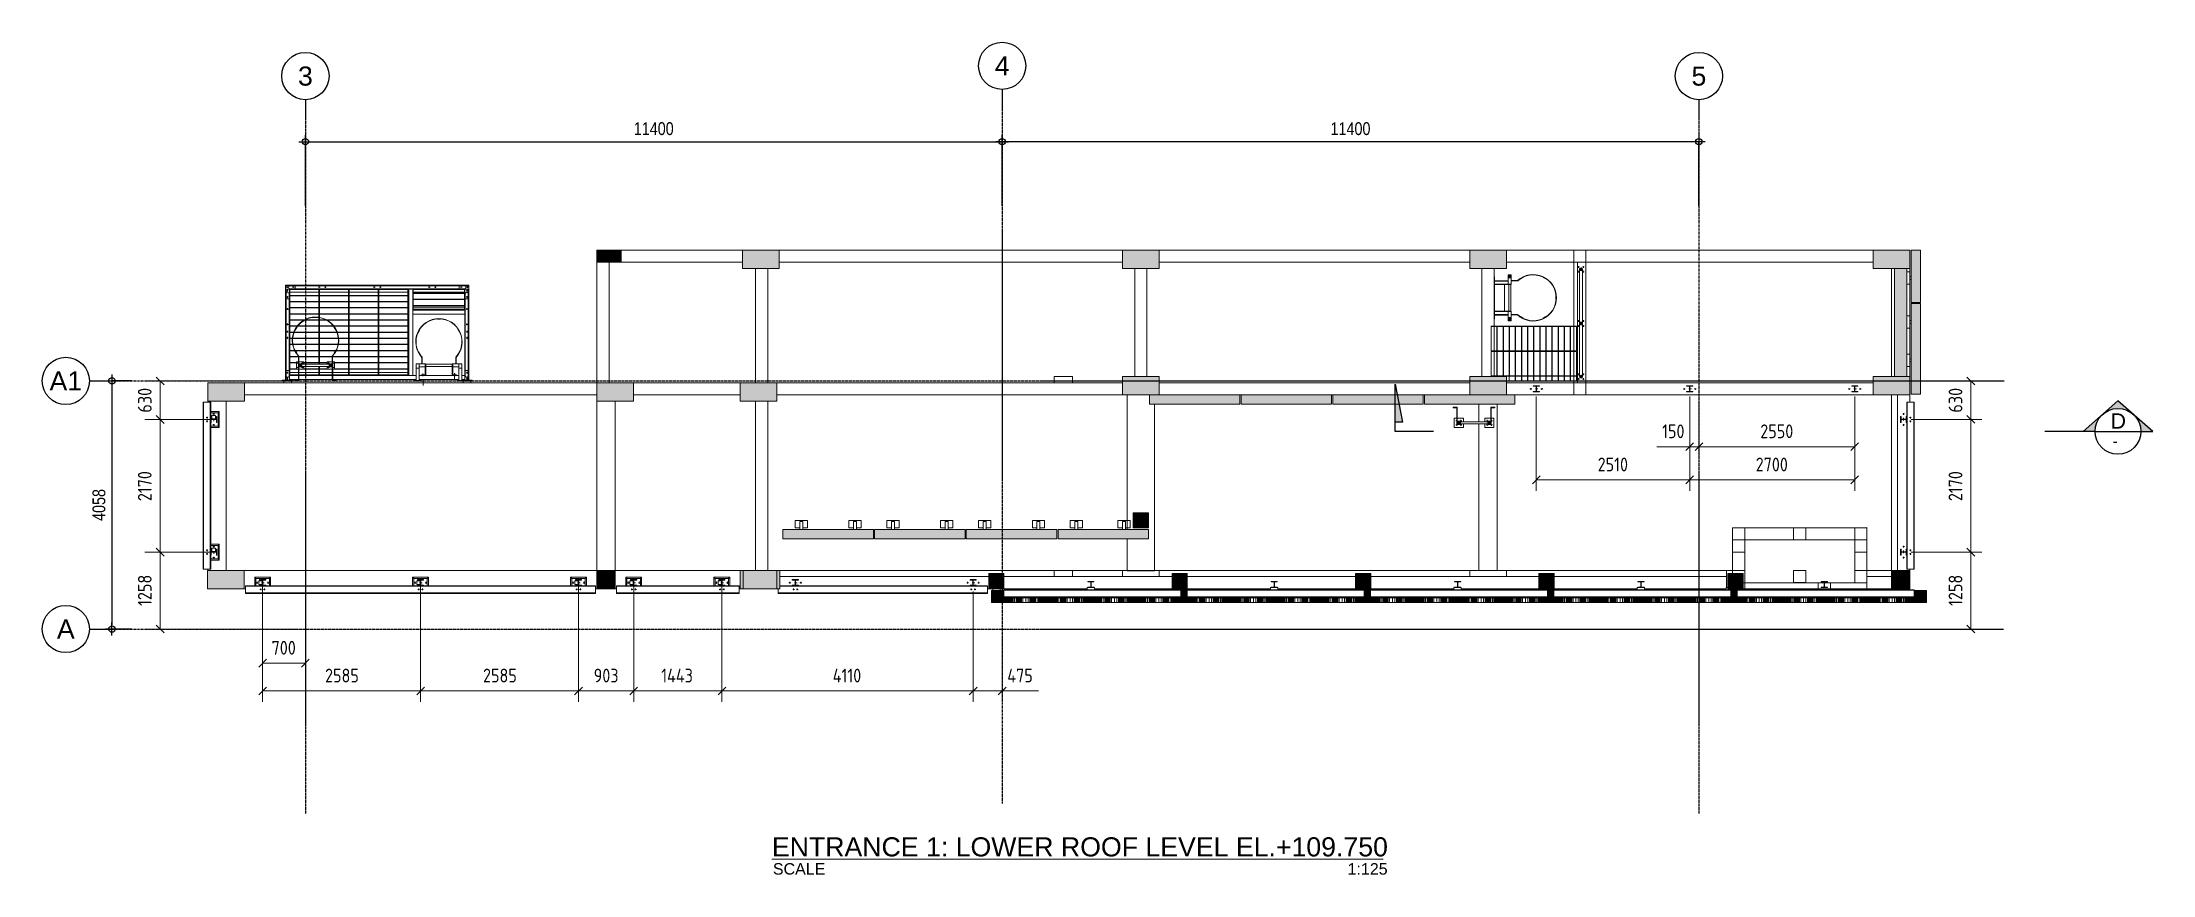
# Model space of a CAD drawing. Header units: millimetres. Extents: x -187664 to 435448, y -313239 to 299894.
# Drawn here: x 62579 to 97112, y -90021 to -76404 of the extents above; entities that cross this region are included whole.
import ezdxf
from ezdxf.enums import TextEntityAlignment as Align

# ---------------------------------------------------------------- set-up
doc = ezdxf.new("R2010")
doc.units = ezdxf.units.MM
for name, pattern in [('CENTER', [2, 1.25, -0.25, 0.25, -0.25]), ('XKITLINE00', [0]), ('XKITLINE02', [4, 2, -2])]:
    doc.linetypes.add(name, pattern=pattern)
for name, color, linetype in [('000 - EXISTING_BUILDING_MAIN_COLOR_1', 7, 'Continuous'), ('000 - EXISTING_BUILDING_MAIN_COLOR_251', 7, 'Continuous'), ('000 - EXISTING_CONCRETE_MAIN_COLOR_1', 7, 'Continuous'), ('000 - EXISTING_DIM_MAIN_COLOR_251', 7, 'Continuous'), ('000 - EXISTING_PRECAST_MAIN_COLOR_1', 7, 'Continuous'), ('000 - EXISTING_STEEL-STRUCTURE_MAIN_COLOR_1', 7, 'Continuous'), ('000 - EXISTING_STEEL-STRUCTURE_MAIN_COLOR_2', 7, 'Continuous'), ('S-DIM', 7, 'Continuous'), ('Stan-Dim', 7, 'Continuous')]:
    doc.layers.add(name, color=color, linetype=linetype)
doc.layers.add('000 - EXISTING_STEEL-STRUCTURE_DEF_SUB', color=7, linetype='Continuous', plot=False)
for name, color, linetype, lineweight in [('Bolt', 7, 'Continuous', 0), ('Part', 7, 'Continuous', 0), ('Text', 7, 'Continuous', 0), ('Z-DIMENSIONS', 7, 'Continuous', 0)]:
    doc.layers.add(name, color=color, linetype=linetype, lineweight=lineweight)
doc.styles.add('ISOCPEUR', font='isocpeur.ttf')
doc.styles.add('RomanS', font='arial.ttf', dxfattribs={"width": 0.8})
doc.dimstyles.new('Dim-Cen', dxfattribs={"dimtxt": 3, "dimasz": 1, "dimexe": 0, "dimexo": 2.5, "dimgap": 1.5, "dimtad": 1, "dimdec": 0, "dimzin": 1, "dimdsep": 46, "dimtxsty": 'RomanS', "dimblk": 'CEN1', "dimcen": 0.09, "dimclrd": 7, "dimclre": 7, "dimclrt": 7, "dimadec": 0, "dimazin": 0, "dimtfac": 1, "dimtdec": 0, "dimtofl": 0, "dimtmove": 2, "dimatfit": 3, "dimfxl": 1, "dimtfill": 1, "dimtfillclr": 256, "dimtolj": 1, "dimtzin": 0, "dimarcsym": 0})

msp = doc.modelspace()

# ---------------------------------------------------------------- texts
at = {"color": 7, "style": 'RomanS'}
msp.add_text('ENTRANCE 1: LOWER ROOF LEVEL EL.+109.750', height=312.5, dxfattribs=at).set_placement((74517.509, -89720.796))
at = {"layer": 'Stan-Dim', "color": 7, "style": 'RomanS'}
for tag, p in [('4', (78285.289, -76790.565)), ('3', (66885.289, -76957.664)), ('5', (89685.289, -76957.664)), ('A1', (62965.215, -81943.924)), ('A', (62965.215, -86001.924))]:
    msp.add_attdef(tag, text='', height=312.5, dxfattribs=at).set_placement(p, align=Align.MIDDLE_CENTER)
at = {"layer": 'Text', "color": 7, "style": 'RomanS'}
for s, height, p in [('D', 250, (96421.814, -82724.007)), ('-', 187.5, (96453.278, -83019.982)), ('SCALE', 187.5, (74534.074, -90018.327)), ('1:125', 187.5, (83937.263, -90018.327))]:
    msp.add_text(s, height=height, dxfattribs=at).set_placement(p)

# ---------------------------------------------------------------- blocks, each defined once
blk = doc.blocks.new('*A5655')
at = {"layer": 'Part'}
blk.add_hatch(color=7, dxfattribs=at).paths.add_polyline_path([(657.6, 137.78), (657.6, 140.18), (660, 140.18), (660, 137.78)], flags=17)
blk = doc.blocks.new('*A5756')
at = {"layer": 'Part'}
blk.add_hatch(color=7, dxfattribs=at).paths.add_polyline_path([(660, 165.54), (660, 163.14), (655.2, 163.14), (655.2, 165.54)], flags=17)
blk = doc.blocks.new('*A5857')
at = {"layer": 'Part'}
blk.add_hatch(color=7, dxfattribs=at).paths.add_polyline_path([(661.4, 175.1), (661.4, 163.26), (660.2, 163.26), (660.2, 175.1)], flags=17)
blk = doc.blocks.new('*A5958')
at = {"layer": 'Part'}
blk.add_hatch(color=7, dxfattribs=at).paths.add_polyline_path([(660.2, 175.26), (660.2, 182.1), (661.4, 182.1), (661.4, 175.26)], flags=17)
blk = doc.blocks.new('*A6059')
at = {"layer": 'Part'}
blk.add_hatch(color=7, dxfattribs=at).paths.add_polyline_path([(658, 165.54), (658, 179.7), (659.6, 179.7), (659.6, 165.54)], flags=17)
blk = doc.blocks.new('*A6160')
at = {"layer": '000 - EXISTING_BUILDING_MAIN_COLOR_251'}
for points in [[(541.4, 137.58), (541.4, 135.98), (539.8, 135.98), (539.8, 137.58)], [(565.4, 137.58), (565.4, 135.98), (564.6, 135.98), (564.6, 137.58)], [(589.4, 137.58), (589.4, 135.98), (588.6, 135.98), (588.6, 137.58)], [(613.4, 137.58), (613.4, 135.98), (612.6, 135.98), (612.6, 137.58)], [(637.4, 137.58), (637.4, 135.98), (636.6, 135.98), (636.6, 137.58)], [(662.2, 137.58), (662.2, 135.98), (660.6, 135.98), (660.6, 137.58)]]:
    blk.add_hatch(color=7, dxfattribs=at).paths.add_polyline_path(points, flags=17)
blk = doc.blocks.new('*A6261')
at = {"layer": 'Part'}
blk.add_hatch(color=7, dxfattribs=at).paths.add_polyline_path([(596.48, 161.94), (596.48, 163.14), (608.32, 163.14), (608.32, 161.94)], flags=17)
blk = doc.blocks.new('*A6362')
at = {"layer": '000 - EXISTING_BUILDING_MAIN_COLOR_251'}
for points in [[(613.44, 135.98), (613.44, 136.58), (613.8, 136.58), (613.8, 135.98)], [(613.89, 135.98), (613.89, 136.58), (614.61, 136.58), (614.61, 135.98)], [(615.08, 135.98), (615.08, 136.58), (615.75, 136.58), (615.75, 135.98)], [(616.83, 135.98), (616.83, 136.58), (617.52, 136.58), (617.52, 135.98)], [(617.99, 135.98), (617.99, 136.58), (618.7, 136.58), (618.7, 135.98)], [(618.8, 135.98), (618.8, 136.58), (619.16, 136.58), (619.16, 135.98)], [(619.24, 135.98), (619.24, 136.58), (619.6, 136.58), (619.6, 135.98)], [(619.69, 135.98), (619.69, 136.58), (620.41, 136.58), (620.41, 135.98)], [(620.88, 135.98), (620.88, 136.58), (621.55, 136.58), (621.55, 135.98)], [(622.63, 135.98), (622.63, 136.58), (623.32, 136.58), (623.32, 135.98)], [(623.79, 135.98), (623.79, 136.58), (624.5, 136.58), (624.5, 135.98)], [(624.6, 135.98), (624.6, 136.58), (624.96, 136.58), (624.96, 135.98)], [(625.04, 135.98), (625.04, 136.58), (625.4, 136.58), (625.4, 135.98)], [(625.49, 135.98), (625.49, 136.58), (626.21, 136.58), (626.21, 135.98)], [(626.68, 135.98), (626.68, 136.58), (627.35, 136.58), (627.35, 135.98)], [(628.43, 135.98), (628.43, 136.58), (629.12, 136.58), (629.12, 135.98)], [(629.59, 135.98), (629.59, 136.58), (630.3, 136.58), (630.3, 135.98)], [(630.4, 135.98), (630.4, 136.58), (630.76, 136.58), (630.76, 135.98)], [(630.84, 135.98), (630.84, 136.58), (631.2, 136.58), (631.2, 135.98)], [(631.29, 135.98), (631.29, 136.58), (632.01, 136.58), (632.01, 135.98)], [(632.48, 135.98), (632.48, 136.58), (633.15, 136.58), (633.15, 135.98)], [(634.23, 135.98), (634.23, 136.58), (634.92, 136.58), (634.92, 135.98)], [(635.39, 135.98), (635.39, 136.58), (636.1, 136.58), (636.1, 135.98)], [(636.2, 135.98), (636.2, 136.58), (636.56, 136.58), (636.56, 135.98)]]:
    blk.add_hatch(color=7, dxfattribs=at).paths.add_polyline_path(points, flags=17)
blk = doc.blocks.new('*A6463')
at = {"layer": '000 - EXISTING_BUILDING_MAIN_COLOR_251'}
for points in [[(589.8, 136.58), (589.8, 135.98), (589.44, 135.98), (589.44, 136.58)], [(590.61, 136.58), (590.61, 135.98), (589.89, 135.98), (589.89, 136.58)], [(591.75, 136.58), (591.75, 135.98), (591.08, 135.98), (591.08, 136.58)], [(593.52, 136.58), (593.52, 135.98), (592.83, 135.98), (592.83, 136.58)], [(594.7, 136.58), (594.7, 135.98), (593.99, 135.98), (593.99, 136.58)], [(595.16, 136.58), (595.16, 135.98), (594.8, 135.98), (594.8, 136.58)], [(595.6, 136.58), (595.6, 135.98), (595.24, 135.98), (595.24, 136.58)], [(596.41, 136.58), (596.41, 135.98), (595.69, 135.98), (595.69, 136.58)], [(597.55, 136.58), (597.55, 135.98), (596.88, 135.98), (596.88, 136.58)], [(599.32, 136.58), (599.32, 135.98), (598.63, 135.98), (598.63, 136.58)], [(600.5, 136.58), (600.5, 135.98), (599.79, 135.98), (599.79, 136.58)], [(600.96, 136.58), (600.96, 135.98), (600.6, 135.98), (600.6, 136.58)], [(601.4, 136.58), (601.4, 135.98), (601.04, 135.98), (601.04, 136.58)], [(602.21, 136.58), (602.21, 135.98), (601.49, 135.98), (601.49, 136.58)], [(603.35, 136.58), (603.35, 135.98), (602.68, 135.98), (602.68, 136.58)], [(605.12, 136.58), (605.12, 135.98), (604.43, 135.98), (604.43, 136.58)], [(606.3, 136.58), (606.3, 135.98), (605.59, 135.98), (605.59, 136.58)], [(606.76, 136.58), (606.76, 135.98), (606.4, 135.98), (606.4, 136.58)], [(607.2, 136.58), (607.2, 135.98), (606.84, 135.98), (606.84, 136.58)], [(608.01, 136.58), (608.01, 135.98), (607.29, 135.98), (607.29, 136.58)], [(609.15, 136.58), (609.15, 135.98), (608.48, 135.98), (608.48, 136.58)], [(610.92, 136.58), (610.92, 135.98), (610.23, 135.98), (610.23, 136.58)], [(612.1, 136.58), (612.1, 135.98), (611.39, 135.98), (611.39, 136.58)], [(612.56, 136.58), (612.56, 135.98), (612.2, 135.98), (612.2, 136.58)]]:
    blk.add_hatch(color=7, dxfattribs=at).paths.add_polyline_path(points, flags=17)
blk = doc.blocks.new('*A6564')
at = {"layer": 'Part'}
blk.add_hatch(color=7, dxfattribs=at).paths.add_polyline_path([(442.01, 164.74), (442.01, 162.34), (437.21, 162.34), (437.21, 164.74)], flags=17)
blk = doc.blocks.new('*A6665')
at = {"layer": 'Part'}
blk.add_hatch(color=7, dxfattribs=at).paths.add_polyline_path([(442, 140.18), (442, 137.78), (437.2, 137.78), (437.2, 140.18)], flags=17)
blk = doc.blocks.new('*A6766')
at = {"layer": 'Part'}
blk.add_hatch(color=7, dxfattribs=at).paths.add_polyline_path([(587.44, 137.78), (587.44, 139.78), (589.44, 139.78), (589.44, 137.78)], flags=17)
blk = doc.blocks.new('*A6867')
at = {"layer": 'Part'}
blk.add_hatch(color=7, dxfattribs=at).paths.add_polyline_path([(563.44, 137.78), (563.44, 139.78), (565.44, 139.78), (565.44, 137.78)], flags=17)
blk = doc.blocks.new('*A6968')
at = {"layer": 'Part'}
blk.add_hatch(color=7, dxfattribs=at).paths.add_polyline_path([(541.44, 139.78), (541.44, 137.78), (539.44, 137.78), (539.44, 139.78)], flags=17)
blk = doc.blocks.new('*A7069')
at = {"layer": 'Part'}
blk.add_hatch(color=7, dxfattribs=at).paths.add_polyline_path([(584.48, 161.94), (584.48, 163.14), (596.32, 163.14), (596.32, 161.94)], flags=17)
blk = doc.blocks.new('*A7170')
at = {"layer": 'Part'}
blk.add_hatch(color=7, dxfattribs=at).paths.add_polyline_path([(572.48, 161.94), (572.48, 163.14), (584.32, 163.14), (584.32, 161.94)], flags=17)
blk = doc.blocks.new('*A7271')
at = {"layer": 'Part'}
blk.add_hatch(color=7, dxfattribs=at).paths.add_polyline_path([(548.51, 144.34), (548.51, 145.54), (560.35, 145.54), (560.35, 144.34)], flags=17)
blk = doc.blocks.new('*A7372')
at = {"layer": 'Part'}
blk.add_hatch(color=7, dxfattribs=at).paths.add_polyline_path([(560.48, 161.94), (560.48, 163.14), (572.32, 163.14), (572.32, 161.94)], flags=17)
blk = doc.blocks.new('*A7473')
at = {"layer": 'Part'}
blk.add_hatch(color=7, dxfattribs=at).paths.add_polyline_path([(536.51, 144.34), (536.51, 145.54), (548.35, 145.54), (548.35, 144.34)], flags=17)
blk = doc.blocks.new('*A7574')
at = {"layer": '000 - EXISTING_BUILDING_MAIN_COLOR_251'}
for points in [[(565.8, 136.58), (565.8, 135.98), (565.44, 135.98), (565.44, 136.58)], [(566.61, 136.58), (566.61, 135.98), (565.89, 135.98), (565.89, 136.58)], [(567.75, 136.58), (567.75, 135.98), (567.08, 135.98), (567.08, 136.58)], [(569.52, 136.58), (569.52, 135.98), (568.83, 135.98), (568.83, 136.58)], [(570.7, 136.58), (570.7, 135.98), (569.99, 135.98), (569.99, 136.58)], [(571.16, 136.58), (571.16, 135.98), (570.8, 135.98), (570.8, 136.58)], [(571.6, 136.58), (571.6, 135.98), (571.24, 135.98), (571.24, 136.58)], [(572.41, 136.58), (572.41, 135.98), (571.69, 135.98), (571.69, 136.58)], [(573.55, 136.58), (573.55, 135.98), (572.88, 135.98), (572.88, 136.58)], [(575.32, 136.58), (575.32, 135.98), (574.63, 135.98), (574.63, 136.58)], [(576.5, 136.58), (576.5, 135.98), (575.79, 135.98), (575.79, 136.58)], [(576.96, 136.58), (576.96, 135.98), (576.6, 135.98), (576.6, 136.58)], [(577.4, 136.58), (577.4, 135.98), (577.04, 135.98), (577.04, 136.58)], [(578.21, 136.58), (578.21, 135.98), (577.49, 135.98), (577.49, 136.58)], [(579.35, 136.58), (579.35, 135.98), (578.68, 135.98), (578.68, 136.58)], [(581.12, 136.58), (581.12, 135.98), (580.43, 135.98), (580.43, 136.58)], [(582.3, 136.58), (582.3, 135.98), (581.59, 135.98), (581.59, 136.58)], [(582.76, 136.58), (582.76, 135.98), (582.4, 135.98), (582.4, 136.58)], [(583.2, 136.58), (583.2, 135.98), (582.84, 135.98), (582.84, 136.58)], [(584.01, 136.58), (584.01, 135.98), (583.29, 135.98), (583.29, 136.58)], [(585.15, 136.58), (585.15, 135.98), (584.48, 135.98), (584.48, 136.58)], [(586.92, 136.58), (586.92, 135.98), (586.23, 135.98), (586.23, 136.58)], [(588.1, 136.58), (588.1, 135.98), (587.39, 135.98), (587.39, 136.58)], [(588.56, 136.58), (588.56, 135.98), (588.2, 135.98), (588.2, 136.58)]]:
    blk.add_hatch(color=7, dxfattribs=at).paths.add_polyline_path(points, flags=17)
blk = doc.blocks.new('*A7675')
at = {"layer": '000 - EXISTING_BUILDING_MAIN_COLOR_251'}
for points in [[(541.8, 136.58), (541.8, 135.98), (541.44, 135.98), (541.44, 136.58)], [(542.61, 136.58), (542.61, 135.98), (541.89, 135.98), (541.89, 136.58)], [(543.75, 136.58), (543.75, 135.98), (543.08, 135.98), (543.08, 136.58)], [(545.52, 136.58), (545.52, 135.98), (544.83, 135.98), (544.83, 136.58)], [(546.7, 136.58), (546.7, 135.98), (545.99, 135.98), (545.99, 136.58)], [(547.16, 136.58), (547.16, 135.98), (546.8, 135.98), (546.8, 136.58)], [(547.6, 136.58), (547.6, 135.98), (547.24, 135.98), (547.24, 136.58)], [(548.41, 136.58), (548.41, 135.98), (547.69, 135.98), (547.69, 136.58)], [(549.55, 136.58), (549.55, 135.98), (548.88, 135.98), (548.88, 136.58)], [(551.32, 136.58), (551.32, 135.98), (550.63, 135.98), (550.63, 136.58)], [(552.5, 136.58), (552.5, 135.98), (551.79, 135.98), (551.79, 136.58)], [(552.96, 136.58), (552.96, 135.98), (552.6, 135.98), (552.6, 136.58)], [(553.4, 136.58), (553.4, 135.98), (553.04, 135.98), (553.04, 136.58)], [(554.21, 136.58), (554.21, 135.98), (553.49, 135.98), (553.49, 136.58)], [(555.35, 136.58), (555.35, 135.98), (554.68, 135.98), (554.68, 136.58)], [(557.12, 136.58), (557.12, 135.98), (556.43, 135.98), (556.43, 136.58)], [(558.3, 136.58), (558.3, 135.98), (557.59, 135.98), (557.59, 136.58)], [(558.76, 136.58), (558.76, 135.98), (558.4, 135.98), (558.4, 136.58)], [(559.2, 136.58), (559.2, 135.98), (558.84, 135.98), (558.84, 136.58)], [(560.01, 136.58), (560.01, 135.98), (559.29, 135.98), (559.29, 136.58)], [(561.15, 136.58), (561.15, 135.98), (560.48, 135.98), (560.48, 136.58)], [(562.92, 136.58), (562.92, 135.98), (562.23, 135.98), (562.23, 136.58)], [(564.1, 136.58), (564.1, 135.98), (563.39, 135.98), (563.39, 136.58)], [(564.56, 136.58), (564.56, 135.98), (564.2, 135.98), (564.2, 136.58)]]:
    blk.add_hatch(color=7, dxfattribs=at).paths.add_polyline_path(points, flags=17)
blk = doc.blocks.new('*A7776')
at = {"layer": 'Part'}
blk.add_hatch(color=7, dxfattribs=at).paths.add_polyline_path([(511.72, 140.18), (511.72, 137.78), (506.92, 137.78), (506.92, 140.18)], flags=17)
blk = doc.blocks.new('*A7877')
at = {"layer": 'Part'}
blk.add_hatch(color=7, dxfattribs=at).paths.add_polyline_path([(490.55, 140.18), (490.55, 137.78), (488.15, 137.78), (488.15, 140.18)], flags=17)
blk = doc.blocks.new('*A7978')
at = {"layer": 'Part'}
blk.add_hatch(color=7, dxfattribs=at).paths.add_polyline_path([(524.51, 144.34), (524.51, 145.54), (536.35, 145.54), (536.35, 144.34)], flags=17)
blk = doc.blocks.new('*A8079')
at = {"layer": 'Part'}
blk.add_hatch(color=7, dxfattribs=at).paths.add_polyline_path([(512.51, 144.34), (512.51, 145.54), (524.35, 145.54), (524.35, 144.34)], flags=17)
blk = doc.blocks.new('*A8180')
at = {"layer": 'Part'}
blk.add_hatch(color=7, dxfattribs=at).paths.add_polyline_path([(558.35, 145.74), (558.35, 147.74), (560.35, 147.74), (560.35, 145.74)], flags=17)
blk = doc.blocks.new('*A8281')
at = {"layer": 'Part'}
blk.add_hatch(color=7, dxfattribs=at).paths.add_polyline_path([(512.09, 140.18), (512.09, 137.78), (507.29, 137.78), (507.29, 140.18)], flags=17)
blk = doc.blocks.new('*A8382')
at = {"layer": 'Part'}
blk.add_hatch(color=7, dxfattribs=at).paths.add_polyline_path([(507.2, 179.7), (507.2, 182.1), (512, 182.1), (512, 179.7)], flags=17)
blk = doc.blocks.new('*A8483')
at = {"layer": 'Part'}
blk.add_hatch(color=7, dxfattribs=at).paths.add_polyline_path([(488.15, 162.34), (488.15, 164.74), (492.95, 164.74), (492.95, 162.34)], flags=17)
blk = doc.blocks.new('*A8584')
at = {"layer": 'Part'}
blk.add_hatch(color=7, dxfattribs=at).paths.add_polyline_path([(506.92, 162.34), (506.92, 164.74), (511.72, 164.74), (511.72, 162.34)], flags=17)
blk = doc.blocks.new('*A8685')
at = {"layer": 'Part'}
blk.add_hatch(color=7, dxfattribs=at).paths.add_polyline_path([(488.15, 180.5), (488.15, 182.1), (491.35, 182.1), (491.35, 180.5)], flags=17)
blk = doc.blocks.new('*A8786')
at = {"layer": 'Part'}
blk.add_hatch(color=7, dxfattribs=at).paths.add_polyline_path([(556.95, 179.7), (556.95, 182.1), (561.75, 182.1), (561.75, 179.7)], flags=17)
blk = doc.blocks.new('*A8887')
at = {"layer": 'Part'}
blk.add_hatch(color=7, dxfattribs=at).paths.add_polyline_path([(556.95, 163.14), (556.95, 165.54), (561.75, 165.54), (561.75, 163.14)], flags=17)
blk = doc.blocks.new('*A8988')
at = {"layer": 'Part'}
blk.add_hatch(color=7, dxfattribs=at).paths.add_polyline_path([(655.2, 179.7), (655.2, 182.1), (660, 182.1), (660, 179.7)], flags=17)
blk = doc.blocks.new('*A9089')
at = {"layer": 'Part'}
blk.add_hatch(color=7, dxfattribs=at).paths.add_polyline_path([(607.2, 182.1), (607.2, 179.7), (602.4, 179.7), (602.4, 182.1)], flags=17)
blk = doc.blocks.new('*A9190')
at = {"layer": 'Part'}
blk.add_hatch(color=7, dxfattribs=at).paths.add_polyline_path([(607.2, 165.54), (607.2, 163.14), (602.4, 163.14), (602.4, 165.54)], flags=17)
blk = doc.blocks.new('*A9291')
at = {"layer": 'Part'}
blk.add_hatch(color=7, dxfattribs=at).paths.add_polyline_path([(636.2, 137.78), (636.2, 139.78), (638.2, 139.78), (638.2, 137.78)], flags=17)
blk = doc.blocks.new('*A9392')
at = {"layer": 'Part'}
blk.add_hatch(color=7, dxfattribs=at).paths.add_polyline_path([(611.44, 137.78), (611.44, 139.78), (613.44, 139.78), (613.44, 137.78)], flags=17)
blk = doc.blocks.new('*A9493')
at = {"layer": '000 - EXISTING_BUILDING_MAIN_COLOR_251'}
for points in [[(637.8, 136.58), (637.8, 135.98), (637.44, 135.98), (637.44, 136.58)], [(638.61, 136.58), (638.61, 135.98), (637.89, 135.98), (637.89, 136.58)], [(639.75, 136.58), (639.75, 135.98), (639.08, 135.98), (639.08, 136.58)], [(641.52, 136.58), (641.52, 135.98), (640.83, 135.98), (640.83, 136.58)], [(642.7, 136.58), (642.7, 135.98), (641.99, 135.98), (641.99, 136.58)], [(643.16, 136.58), (643.16, 135.98), (642.8, 135.98), (642.8, 136.58)], [(643.6, 136.58), (643.6, 135.98), (643.24, 135.98), (643.24, 136.58)], [(644.41, 136.58), (644.41, 135.98), (643.69, 135.98), (643.69, 136.58)], [(645.55, 136.58), (645.55, 135.98), (644.88, 135.98), (644.88, 136.58)], [(647.32, 136.58), (647.32, 135.98), (646.63, 135.98), (646.63, 136.58)], [(648.5, 136.58), (648.5, 135.98), (647.79, 135.98), (647.79, 136.58)], [(648.96, 136.58), (648.96, 135.98), (648.6, 135.98), (648.6, 136.58)], [(649.4, 136.58), (649.4, 135.98), (649.04, 135.98), (649.04, 136.58)], [(650.21, 136.58), (650.21, 135.98), (649.49, 135.98), (649.49, 136.58)], [(651.35, 136.58), (651.35, 135.98), (650.68, 135.98), (650.68, 136.58)], [(653.12, 136.58), (653.12, 135.98), (652.43, 135.98), (652.43, 136.58)], [(654.3, 136.58), (654.3, 135.98), (653.59, 135.98), (653.59, 136.58)], [(654.76, 136.58), (654.76, 135.98), (654.4, 135.98), (654.4, 136.58)], [(655.2, 136.58), (655.2, 135.98), (654.84, 135.98), (654.84, 136.58)], [(656.01, 136.58), (656.01, 135.98), (655.29, 135.98), (655.29, 136.58)], [(657.15, 136.58), (657.15, 135.98), (656.48, 135.98), (656.48, 136.58)], [(658.92, 136.58), (658.92, 135.98), (658.23, 135.98), (658.23, 136.58)], [(660.1, 136.58), (660.1, 135.98), (659.39, 135.98), (659.39, 136.58)], [(660.2, 135.98), (660.2, 136.58), (660.56, 136.58), (660.56, 135.98)]]:
    blk.add_hatch(color=7, dxfattribs=at).paths.add_polyline_path(points, flags=17)
blk = doc.blocks.new('*A201200')
at = {"layer": '000 - EXISTING_STEEL-STRUCTURE_DEF_SUB', "color": 7, "linetype": 'XKITLINE00', "lineweight": 0}
for p in [(659.5984, 142.916531), (659.5344, 142.980531)]:
    blk.add_line(p, (659.5344, 142.980531), dxfattribs=at)
blk = doc.blocks.new('*A202201')
at = {"layer": '000 - EXISTING_STEEL-STRUCTURE_DEF_SUB', "color": 7, "linetype": 'XKITLINE00', "lineweight": 0}
for p in [(659.5984, 160.276537), (659.5344, 160.340537)]:
    blk.add_line(p, (659.5344, 160.340537), dxfattribs=at)
blk = doc.blocks.new('*A203202')
at = {"layer": '000 - EXISTING_BUILDING_MAIN_COLOR_1', "color": 7, "linetype": 'XKITLINE00', "lineweight": 0}
for p, q in [((617.110409, 165.663109), (617.110265, 165.663253)), ((617.117801, 165.655717), (617.114992, 165.658526)), ((617.136423, 165.637095), (617.119197, 165.654321)), ((617.136423, 165.637095), (617.136423, 165.637095))]:
    blk.add_line(p, q, dxfattribs=at)
blk = doc.blocks.new('*A204203')
at = {"layer": '000 - EXISTING_BUILDING_MAIN_COLOR_1', "color": 7, "linetype": 'XKITLINE00', "lineweight": 0}
for p, q in [((617.074717, 172.65877), (617.074188, 172.659299)), ((617.087776, 172.64571), (617.083452, 172.650034)), ((617.095742, 172.637744), (617.092717, 172.64077)), ((617.104853, 172.628633), (617.100814, 172.632673)), ((617.116431, 172.617055), (617.112569, 172.620918)), ((617.130785, 172.602702), (617.121833, 172.611653)), ((617.136391, 172.597095), (617.132421, 172.601065)), ((617.136391, 172.597095), (617.136391, 172.597095))]:
    blk.add_line(p, q, dxfattribs=at)
blk = doc.blocks.new('*A205204')
at = {"layer": '000 - EXISTING_BUILDING_MAIN_COLOR_1', "color": 7, "linetype": 'XKITLINE00', "lineweight": 0}
for p, q in [((617.089729, 179.723824), (617.089648, 179.723906)), ((617.099943, 179.71361), (617.098924, 179.714629)), ((617.106396, 179.707158), (617.10466, 179.708894)), ((617.111617, 179.701937), (617.109512, 179.704041)), ((617.117835, 179.695719), (617.114365, 179.699189)), ((617.123984, 179.68957), (617.119218, 179.694336)), ((617.136423, 179.677131), (617.124105, 179.689449)), ((617.136423, 179.677131), (617.136423, 179.677131))]:
    blk.add_line(p, q, dxfattribs=at)
blk = doc.blocks.new('*A206205')
at = {"layer": '000 - EXISTING_STEEL-STRUCTURE_DEF_SUB', "color": 7, "linetype": 'XKITLINE00', "lineweight": 0}
for p in [(438.408454, 142.915971), (438.344454, 142.979971)]:
    blk.add_line(p, (438.344454, 142.979971), dxfattribs=at)
blk = doc.blocks.new('*A207206')
at = {"layer": '000 - EXISTING_STEEL-STRUCTURE_DEF_SUB', "color": 7, "linetype": 'XKITLINE00', "lineweight": 0}
blk.add_line((438.408454, 160.275977), (438.344454, 160.339977), dxfattribs=at)
blk = doc.blocks.new('*A208207')
at = {"layer": '000 - EXISTING_STEEL-STRUCTURE_DEF_SUB', "color": 7, "linetype": 'XKITLINE00', "lineweight": 0}
for p, q in [((485.414408, 138.915979), (485.350408, 138.979979)), ((485.350408, 138.979979), (485.350408, 138.979979)), ((485.774408, 138.555979), (485.726408, 138.603979)), ((486.150408, 138.179979), (486.086408, 138.243979))]:
    blk.add_line(p, q, dxfattribs=at)
blk = doc.blocks.new('*A209208')
at = {"layer": '000 - EXISTING_STEEL-STRUCTURE_DEF_SUB', "color": 7, "linetype": 'XKITLINE00', "lineweight": 0}
for p, q in [((513.794446, 138.915979), (513.730446, 138.979979)), ((513.730446, 138.979979), (513.730446, 138.979979)), ((514.154446, 138.555979), (514.106446, 138.603979)), ((514.530446, 138.179979), (514.466446, 138.243979))]:
    blk.add_line(p, q, dxfattribs=at)
blk = doc.blocks.new('*A210209')
at = {"layer": '000 - EXISTING_STEEL-STRUCTURE_DEF_SUB', "color": 7, "linetype": 'XKITLINE00', "lineweight": 0}
for p, q in [((504.182408, 138.915979), (504.118408, 138.979979)), ((504.118408, 138.979979), (504.118408, 138.979979)), ((504.542408, 138.555979), (504.494408, 138.603979)), ((504.918408, 138.179979), (504.854408, 138.243979))]:
    blk.add_line(p, q, dxfattribs=at)
blk = doc.blocks.new('*A211210')
at = {"layer": '000 - EXISTING_STEEL-STRUCTURE_DEF_SUB', "color": 7, "linetype": 'XKITLINE00', "lineweight": 0}
for p, q in [((537.062408, 138.915979), (536.998408, 138.979979)), ((537.422408, 138.555979), (537.374408, 138.603979)), ((537.798408, 138.179979), (537.734408, 138.243979))]:
    blk.add_line(p, q, dxfattribs=at)
blk = doc.blocks.new('*A212211')
at = {"layer": 'Part', "color": 7, "linetype": 'XKITLINE00', "lineweight": 0}
for p, q in [((552.482375, 138.675979), (552.418375, 138.739979)), ((552.418375, 138.739979), (552.418375, 138.739979)), ((552.842375, 138.315979), (552.794375, 138.363979)), ((553.218375, 137.939979), (553.154375, 138.003979))]:
    blk.add_line(p, q, dxfattribs=at)
blk = doc.blocks.new('*A213212')
at = {"layer": 'Part', "color": 7, "linetype": 'XKITLINE00', "lineweight": 0}
for p, q in [((576.482375, 138.675979), (576.418375, 138.739979)), ((576.418375, 138.739979), (576.418375, 138.739979)), ((576.842375, 138.315979), (576.794375, 138.363979)), ((577.218375, 137.939979), (577.154375, 138.003979))]:
    blk.add_line(p, q, dxfattribs=at)
blk = doc.blocks.new('*A214213')
at = {"layer": '000 - EXISTING_STEEL-STRUCTURE_DEF_SUB', "color": 7, "linetype": 'XKITLINE00', "lineweight": 0}
for p, q in [((464.738408, 138.915979), (464.674408, 138.979979)), ((464.674408, 138.979979), (464.674408, 138.979979)), ((465.098408, 138.555979), (465.050408, 138.603979)), ((465.474408, 138.179979), (465.410408, 138.243979))]:
    blk.add_line(p, q, dxfattribs=at)
blk = doc.blocks.new('*A215214')
at = {"layer": '000 - EXISTING_STEEL-STRUCTURE_DEF_SUB', "color": 7, "linetype": 'XKITLINE00', "lineweight": 0}
for p, q in [((444.062408, 138.915979), (443.998408, 138.979979)), ((443.998408, 138.979979), (443.998408, 138.979979)), ((444.422408, 138.555979), (444.374408, 138.603979)), ((444.798408, 138.179979), (444.734408, 138.243979))]:
    blk.add_line(p, q, dxfattribs=at)
blk = doc.blocks.new('*A216215')
at = {"layer": '000 - EXISTING_STEEL-STRUCTURE_DEF_SUB', "color": 7, "linetype": 'XKITLINE00', "lineweight": 0}
for p, q in [((492.634446, 138.915979), (492.570446, 138.979979)), ((492.570446, 138.979979), (492.570446, 138.979979)), ((492.994446, 138.555979), (492.946446, 138.603979)), ((493.370446, 138.179979), (493.306446, 138.243979))]:
    blk.add_line(p, q, dxfattribs=at)
blk = doc.blocks.new('*A217216')
at = {"layer": '000 - EXISTING_BUILDING_MAIN_COLOR_251', "color": 7, "linetype": 'XKITLINE00', "lineweight": 0}
for p, q in [((453.143857, 167.194285), (453.118158, 167.219984)), ((453.518158, 166.819984), (453.492558, 166.845584))]:
    blk.add_line(p, q, dxfattribs=at)
blk = doc.blocks.new('*A218217')
at = {"layer": '000 - EXISTING_BUILDING_MAIN_COLOR_251', "color": 7, "linetype": 'XKITLINE00', "lineweight": 0}
for p, q in [((449.143914, 167.194285), (449.118215, 167.219984)), ((449.518215, 166.819984), (449.492615, 166.845584))]:
    blk.add_line(p, q, dxfattribs=at)
blk = doc.blocks.new('*A219218')
at = {"layer": '000 - EXISTING_BUILDING_MAIN_COLOR_251', "color": 7, "linetype": 'XKITLINE00', "lineweight": 0}
for p, q in [((448.717851, 171.715646), (448.66321, 171.701005)), ((448.796429, 171.851745), (448.741788, 171.837104))]:
    blk.add_line(p, q, dxfattribs=at)
blk = doc.blocks.new('*A220219')
at = {"layer": '000 - EXISTING_BUILDING_MAIN_COLOR_251', "color": 7, "linetype": 'XKITLINE00', "lineweight": 0}
for p, q in [((451.158441, 173.259999), (451.118441, 173.299999)), ((451.315595, 173.259999), (451.275595, 173.299999)), ((451.47275, 173.259999), (451.43275, 173.299999))]:
    blk.add_line(p, q, dxfattribs=at)
blk = doc.blocks.new('*A221220')
at = {"layer": '000 - EXISTING_BUILDING_MAIN_COLOR_251', "color": 7, "linetype": 'XKITLINE00', "lineweight": 0}
for p, q in [((453.801876, 171.918563), (453.816517, 171.973204)), ((453.880453, 171.782463), (453.895094, 171.837104)), ((453.959031, 171.646364), (453.973672, 171.701005))]:
    blk.add_line(p, q, dxfattribs=at)
blk = doc.blocks.new('*A222221')
at = {"layer": '000 - EXISTING_BUILDING_MAIN_COLOR_251', "color": 7, "linetype": 'XKITLINE00', "lineweight": 0}
for p, q in [((453.879363, 168.735646), (453.824722, 168.721005)), ((453.95794, 168.871745), (453.903299, 168.857104))]:
    blk.add_line(p, q, dxfattribs=at)
blk = doc.blocks.new('*A223222')
at = {"layer": '000 - EXISTING_BUILDING_MAIN_COLOR_251', "color": 7, "linetype": 'XKITLINE00', "lineweight": 0}
for p, q in [((448.640365, 168.938563), (448.655006, 168.993204)), ((448.718942, 168.802463), (448.733583, 168.857104)), ((448.797519, 168.666364), (448.81216, 168.721005))]:
    blk.add_line(p, q, dxfattribs=at)
blk = doc.blocks.new('*A224223')
at = {"layer": 'Part', "color": 7, "linetype": 'XKITLINE00', "lineweight": 0}
for p, q in [((600.800314, 159.674285), (600.774615, 159.699984)), ((600.774615, 159.699984), (600.774615, 159.699984)), ((601.174615, 159.299984), (601.149015, 159.325584))]:
    blk.add_line(p, q, dxfattribs=at)
blk = doc.blocks.new('*A225224')
at = {"layer": '000 - EXISTING_BUILDING_MAIN_COLOR_251', "color": 7, "linetype": 'XKITLINE00', "lineweight": 0}
for p, q in [((607.464094, 178.834413), (607.438395, 178.860112)), ((607.438395, 178.860112), (607.438395, 178.860112)), ((607.838395, 178.460112), (607.812795, 178.485712))]:
    blk.add_line(p, q, dxfattribs=at)
blk = doc.blocks.new('*A226225')
at = {"layer": 'Part', "color": 7, "linetype": 'XKITLINE00', "lineweight": 0}
for p, q in [((604.800257, 159.674285), (604.774558, 159.699984)), ((604.774558, 159.699984), (604.774558, 159.699984)), ((605.174558, 159.299984), (605.148958, 159.325584))]:
    blk.add_line(p, q, dxfattribs=at)
blk = doc.blocks.new('*A227226')
at = {"layer": 'Part', "color": 7, "linetype": 'XKITLINE00', "lineweight": 0}
for p, q in [((624.482375, 138.675979), (624.418375, 138.739979)), ((624.418375, 138.739979), (624.418375, 138.739979)), ((624.842375, 138.315979), (624.794375, 138.363979)), ((625.218375, 137.939979), (625.154375, 138.003979))]:
    blk.add_line(p, q, dxfattribs=at)
blk = doc.blocks.new('*A228227')
at = {"layer": 'Part', "color": 7, "linetype": 'XKITLINE00', "lineweight": 0}
for p, q in [((600.482375, 138.675979), (600.418375, 138.739979)), ((600.418375, 138.739979), (600.418375, 138.739979)), ((600.842375, 138.315979), (600.794375, 138.363979)), ((601.218375, 137.939979), (601.154375, 138.003979))]:
    blk.add_line(p, q, dxfattribs=at)
blk = doc.blocks.new('*A229228')
at = {"layer": 'Part', "color": 7, "linetype": 'XKITLINE00', "lineweight": 0}
for p, q in [((648.482375, 138.675979), (648.418375, 138.739979)), ((648.418375, 138.739979), (648.418375, 138.739979)), ((648.842375, 138.315979), (648.794375, 138.363979)), ((649.218375, 137.939979), (649.154375, 138.003979))]:
    blk.add_line(p, q, dxfattribs=at)
blk = doc.blocks.new('*A230229')
at = {"layer": '000 - EXISTING_BUILDING_MAIN_COLOR_251', "color": 7, "linetype": 'XKITLINE00', "lineweight": 0}
for p, q in [((607.464094, 173.233293), (607.438395, 173.258992)), ((607.438395, 173.258992), (607.438395, 173.258992)), ((607.838395, 172.858992), (607.812795, 172.884592))]:
    blk.add_line(p, q, dxfattribs=at)
blk = doc.blocks.new('*A231230')
at = {"layer": 'Part', "color": 7, "linetype": 'XKITLINE00', "lineweight": 0}
for p, q in [((610.782427, 164.275977), (610.718427, 164.339977)), ((610.718427, 164.339977), (610.718427, 164.339977)), ((611.142427, 163.915977), (611.094427, 163.963977)), ((611.518427, 163.539977), (611.454427, 163.603977))]:
    blk.add_line(p, q, dxfattribs=at)
blk = doc.blocks.new('*A232231')
at = {"layer": 'Part', "color": 7, "linetype": 'XKITLINE00', "lineweight": 0}
for p, q in [((652.462404, 164.275977), (652.398404, 164.339977)), ((652.398404, 164.339977), (652.398404, 164.339977)), ((652.822404, 163.915977), (652.774404, 163.963977)), ((653.198404, 163.539977), (653.134404, 163.603977))]:
    blk.add_line(p, q, dxfattribs=at)
blk = doc.blocks.new('*A233232')
at = {"layer": 'Part', "color": 7, "linetype": 'XKITLINE00', "lineweight": 0}
for p, q in [((630.862427, 164.275977), (630.798427, 164.339977)), ((631.222427, 163.915977), (631.174427, 163.963977)), ((631.598427, 163.539977), (631.534427, 163.603977))]:
    blk.add_line(p, q, dxfattribs=at)
blk = doc.blocks.new('*A21002030')
at = {"layer": '000 - EXISTING_STEEL-STRUCTURE_MAIN_COLOR_2', "color": 7, "linetype": 'XKITLINE00', "lineweight": 0}
for p, q in [((660.5984, 162.180537), (659.5984, 162.180537)), ((659.5984, 162.180537), (659.5984, 160.340537)), ((659.6624, 140.340539), (659.6624, 162.180537)), ((660.5344, 140.340539), (660.5344, 162.180537)), ((660.5984, 140.340539), (660.5984, 162.180537)), ((659.5984, 142.980531), (659.5984, 159.540537)), ((659.5984, 140.340539), (659.5984, 142.180531)), ((659.5984, 140.340539), (660.5984, 140.340539))]:
    blk.add_line(p, q, dxfattribs=at)
blk = doc.blocks.new('*A21012031')
at = {"layer": '000 - EXISTING_STEEL-STRUCTURE_DEF_SUB', "color": 7, "linetype": 'XKITLINE00', "lineweight": 0}
for p, q in [((658.8624, 142.980531), (658.7984, 142.980531)), ((658.7984, 142.980531), (658.7984, 142.180531)), ((658.7984, 142.180531), (658.8624, 142.180531)), ((658.8624, 142.604531), (658.8624, 142.980531)), ((659.5344, 142.604531), (658.8624, 142.604531)), ((658.8624, 142.180531), (658.8624, 142.556531)), ((658.8624, 142.556531), (659.5344, 142.556531)), ((659.5984, 142.980531), (659.5344, 142.980531)), ((659.5344, 142.980531), (659.5344, 142.604531)), ((659.5344, 142.556531), (659.5344, 142.180531)), ((659.5344, 142.180531), (659.5984, 142.180531)), ((659.5984, 142.180531), (659.5984, 142.980531))]:
    blk.add_line(p, q, dxfattribs=at)
blk = doc.blocks.new('*A21022032')
at = {"layer": '000 - EXISTING_STEEL-STRUCTURE_DEF_SUB', "color": 7, "linetype": 'XKITLINE00', "lineweight": 0}
for p, q in [((658.8624, 160.340537), (658.7984, 160.340537)), ((658.7984, 160.340537), (658.7984, 159.540537)), ((658.8624, 159.964537), (658.8624, 160.340537)), ((659.5984, 160.340537), (659.5344, 160.340537)), ((659.5344, 160.340537), (659.5344, 159.964537)), ((659.5984, 159.540537), (659.5984, 160.340537)), ((658.7984, 159.540537), (658.8624, 159.540537)), ((659.5344, 159.964537), (658.8624, 159.964537)), ((658.8624, 159.540537), (658.8624, 159.916537)), ((658.8624, 159.916537), (659.5344, 159.916537)), ((659.5344, 159.916537), (659.5344, 159.540537)), ((659.5344, 159.540537), (659.5984, 159.540537))]:
    blk.add_line(p, q, dxfattribs=at)
blk = doc.blocks.new('*A21032033')
at = {"layer": '000 - EXISTING_BUILDING_MAIN_COLOR_1', "color": 7, "linetype": 'XKITLINE00', "lineweight": 0}
for p, q in [((616.821851, 179.495495), (617.114221, 179.664295)), ((617.052436, 179.43371), (616.883636, 179.72608))]:
    blk.add_line(p, q, dxfattribs=at)
blk = doc.blocks.new('*A21042034')
at = {"layer": '000 - EXISTING_BUILDING_MAIN_COLOR_1', "color": 7, "linetype": 'XKITLINE00', "lineweight": 0}
for p, q in [((616.008003, 180.49972), (616.008003, 182.09972)), ((616.008003, 182.09972), (617.608003, 182.09972)), ((616.488003, 180.49972), (616.008003, 180.49972)), ((617.608003, 182.09972), (617.608003, 180.49972))]:
    blk.add_line(p, q, dxfattribs=at)
blk = doc.blocks.new('*A21052035')
at = {"layer": '000 - EXISTING_BUILDING_MAIN_COLOR_1', "color": 7, "linetype": 'XKITLINE00', "lineweight": 0}
for p, q in [((616.774642, 179.569658), (616.773636, 179.569658)), ((616.773636, 179.569658), (616.773636, 172.510132)), ((616.773636, 179.569658), (616.774642, 179.569658)), ((616.774642, 179.569658), (616.77642, 179.569658)), ((616.776556, 179.567338), (616.774642, 179.569658)), ((616.778183, 179.562924), (616.776556, 179.567338)), ((617.159517, 179.567338), (617.15797, 179.563144)), ((617.16143, 179.569658), (617.159517, 179.567338)), ((617.159693, 179.569658), (617.16143, 179.569658)), ((617.162436, 179.569658), (617.16143, 179.569658)), ((617.16143, 179.569658), (617.162436, 179.569658)), ((617.162436, 179.569658), (617.162436, 172.510132)), ((616.773636, 172.510132), (616.774642, 172.510132)), ((616.774642, 172.510132), (616.776556, 172.512452)), ((616.774642, 172.510132), (616.776379, 172.510132)), ((616.776556, 172.512452), (616.778183, 172.516866)), ((617.157889, 172.516866), (617.159517, 172.512452)), ((617.159517, 172.512452), (617.16143, 172.510132)), ((617.159693, 172.510132), (617.16143, 172.510132)), ((617.16143, 172.510132), (617.162436, 172.510132))]:
    blk.add_line(p, q, dxfattribs=at)
blk = doc.blocks.new('*A21062036')
at = {"layer": 'Part', "color": 7, "linetype": 'XKITLINE00', "lineweight": 0}
for p, q in [((601.174627, 159.635984), (604.774547, 159.635984)), ((601.174627, 159.363984), (604.774547, 159.363984))]:
    blk.add_line(p, q, dxfattribs=at)
blk = doc.blocks.new('*A21072037')
at = {"layer": '000 - EXISTING_BUILDING_MAIN_COLOR_1', "color": 7, "linetype": 'XKITLINE00', "lineweight": 0}
for p, q in [((616.821883, 165.455495), (617.114253, 165.624295)), ((616.883668, 165.68608), (617.114253, 165.455495))]:
    blk.add_line(p, q, dxfattribs=at)
for radius, start, end in [(0.1944, 30, 210), (0.1688, 150, 330), (0.1944, 210, 30), (0.1688, 330, 150)]:
    blk.add_arc((616.968068, 165.539895), radius, start, end, dxfattribs=at)
blk = doc.blocks.new('*A21082038')
at = {"layer": '000 - EXISTING_BUILDING_MAIN_COLOR_1', "color": 7, "linetype": 'XKITLINE00', "lineweight": 0}
for p, q in [((616.821851, 172.415495), (617.114221, 172.584295)), ((616.883636, 172.64608), (617.114221, 172.415495))]:
    blk.add_line(p, q, dxfattribs=at)
for radius, start, end in [(0.1944, 30, 210), (0.1688, 150, 330), (0.1944, 210, 30), (0.1688, 330, 150)]:
    blk.add_arc((616.968036, 172.499895), radius, start, end, dxfattribs=at)
blk = doc.blocks.new('*A21092039')
at = {"layer": '000 - EXISTING_BUILDING_MAIN_COLOR_1', "color": 7, "linetype": 'XKITLINE00', "lineweight": 0}
for p, q in [((616.821883, 179.495531), (617.114253, 179.664331)), ((616.883668, 179.726116), (617.114253, 179.495531))]:
    blk.add_line(p, q, dxfattribs=at)
for radius, start, end in [(0.1944, 30, 210), (0.1688, 150, 330), (0.1944, 210, 30), (0.1688, 330, 150)]:
    blk.add_arc((616.968068, 179.579931), radius, start, end, dxfattribs=at)
blk = doc.blocks.new('*A21102040')
at = {"layer": 'Part', "color": 7, "linetype": 'XKITLINE00', "lineweight": 0}
for p, q in [((657.598408, 140.179979), (659.998408, 140.179979)), ((657.598408, 137.779979), (657.598408, 140.179979)), ((659.998408, 140.179979), (659.998408, 137.779979)), ((659.998408, 137.779979), (657.598408, 137.779979))]:
    blk.add_line(p, q, dxfattribs=at)
blk = doc.blocks.new('*A21112041')
at = {"layer": 'Part', "color": 7, "linetype": 'XKITLINE00', "lineweight": 0}
for p, q in [((655.198427, 165.539977), (659.998427, 165.539977)), ((655.198427, 163.139977), (655.198427, 165.539977)), ((659.998427, 163.139977), (655.198427, 163.139977)), ((659.998427, 165.539977), (659.998427, 163.139977))]:
    blk.add_line(p, q, dxfattribs=at)
blk = doc.blocks.new('*A21122042')
at = {"layer": 'Part', "color": 7, "linetype": 'XKITLINE00', "lineweight": 0}
blk.add_line((657.598427, 140.179979), (657.598427, 163.139977), dxfattribs=at)
blk = doc.blocks.new('*A21132043')
at = {"layer": 'Part', "color": 7, "linetype": 'XKITLINE00', "lineweight": 0}
for p, q in [((660.19842, 163.259979), (660.19842, 175.099979)), ((660.19842, 175.099979), (661.39842, 175.099979)), ((661.39842, 163.259979), (661.39842, 175.099979)), ((660.19842, 163.259979), (661.39842, 163.259979))]:
    blk.add_line(p, q, dxfattribs=at)
blk = doc.blocks.new('*A21142044')
at = {"layer": 'Part', "color": 7, "linetype": 'XKITLINE00', "lineweight": 0}
for p, q in [((661.39842, 182.099979), (660.19842, 182.099979)), ((660.19842, 182.099979), (660.19842, 175.259979)), ((661.39842, 175.259979), (661.39842, 182.099979)), ((660.19842, 175.259979), (661.39842, 175.259979))]:
    blk.add_line(p, q, dxfattribs=at)
blk = doc.blocks.new('*A21152045')
at = {"layer": '000 - EXISTING_CONCRETE_MAIN_COLOR_1', "color": 7, "linetype": 'XKITLINE00', "lineweight": 0}
for p, q in [((657.598427, 165.539977), (657.598427, 179.699934)), ((659.998427, 179.259979), (659.998427, 179.699934)), ((659.998427, 173.499979), (659.998427, 177.659979)), ((659.998427, 168.459979), (659.998427, 171.899979)), ((659.998427, 165.539977), (659.998427, 166.859979))]:
    blk.add_line(p, q, dxfattribs=at)
blk = doc.blocks.new('*A21162046')
at = {"layer": 'Part', "color": 7, "linetype": 'XKITLINE00', "lineweight": 0}
for p, q in [((660.00091, 167.859979), (660.19842, 167.859979)), ((660.00091, 167.459979), (660.19842, 167.459979))]:
    blk.add_line(p, q, dxfattribs=at)
blk = doc.blocks.new('*A21172047')
at = {"layer": '000 - EXISTING_PRECAST_MAIN_COLOR_1', "color": 7, "linetype": 'XKITLINE00', "lineweight": 0}
for p, q in [((660.00091, 168.459979), (659.598427, 168.459979)), ((659.598427, 166.859979), (660.00091, 166.859979)), ((660.00091, 166.859979), (660.00091, 168.459979))]:
    blk.add_line(p, q, dxfattribs=at)
blk = doc.blocks.new('*A21182048')
at = {"layer": 'Part', "color": 7, "linetype": 'XKITLINE00', "lineweight": 0}
for p, q in [((659.598427, 179.699934), (657.998427, 179.699934)), ((657.998427, 179.699934), (657.998427, 165.539977)), ((659.598427, 165.539977), (659.598427, 179.699934)), ((657.998427, 165.539977), (659.598427, 165.539977))]:
    blk.add_line(p, q, dxfattribs=at)
blk = doc.blocks.new('*A21192049')
at = {"layer": 'Part', "color": 7, "linetype": 'XKITLINE00', "lineweight": 0}
for p, q in [((660.00091, 172.899979), (660.19842, 172.899979)), ((660.00091, 172.499979), (660.19842, 172.499979))]:
    blk.add_line(p, q, dxfattribs=at)
blk = doc.blocks.new('*A21202050')
at = {"layer": '000 - EXISTING_PRECAST_MAIN_COLOR_1', "color": 7, "linetype": 'XKITLINE00', "lineweight": 0}
for p, q in [((660.00091, 173.499979), (659.598427, 173.499979)), ((659.598427, 171.899979), (660.00091, 171.899979)), ((660.00091, 171.899979), (660.00091, 173.499979))]:
    blk.add_line(p, q, dxfattribs=at)
blk = doc.blocks.new('*A21212051')
at = {"layer": '000 - EXISTING_PRECAST_MAIN_COLOR_1', "color": 7, "linetype": 'XKITLINE00', "lineweight": 0}
for p, q in [((660.00091, 179.259979), (659.598427, 179.259979)), ((659.598427, 177.659979), (660.00091, 177.659979)), ((660.00091, 177.659979), (660.00091, 179.259979))]:
    blk.add_line(p, q, dxfattribs=at)
blk = doc.blocks.new('*A21222052')
at = {"layer": 'Part', "color": 7, "linetype": 'XKITLINE00', "lineweight": 0}
for p, q in [((660.00091, 178.659979), (660.19842, 178.659979)), ((660.00091, 178.259979), (660.19842, 178.259979))]:
    blk.add_line(p, q, dxfattribs=at)
blk = doc.blocks.new('*A21332053')
at = {"layer": '000 - EXISTING_STEEL-STRUCTURE_MAIN_COLOR_1', "color": 7, "linetype": 'XKITLINE00', "lineweight": 0}
for p, q in [((541.43843, 137.659979), (541.43843, 136.659979)), ((660.55843, 137.659979), (541.43843, 137.659979)), ((541.43843, 137.595979), (660.55843, 137.595979)), ((541.43843, 136.723979), (564.598431, 136.723979)), ((541.43843, 136.659979), (564.598431, 136.659979)), ((565.398431, 136.723979), (588.598431, 136.723979)), ((565.398431, 136.659979), (588.598431, 136.659979)), ((589.398431, 136.723979), (612.598431, 136.723979)), ((589.398431, 136.659979), (612.598431, 136.659979)), ((613.398431, 136.723979), (636.598431, 136.723979)), ((613.398431, 136.659979), (636.598431, 136.659979)), ((637.398431, 136.723979), (660.55843, 136.723979)), ((637.398431, 136.659979), (660.55843, 136.659979)), ((660.55843, 137.659979), (660.55843, 136.659979))]:
    blk.add_line(p, q, dxfattribs=at)
blk = doc.blocks.new('*A21342054')
at = {"layer": '000 - EXISTING_CONCRETE_MAIN_COLOR_1', "color": 7, "linetype": 'XKITLINE00', "lineweight": 0}
for p, q in [((511.718427, 164.739977), (556.950427, 164.739977)), ((511.718427, 163.139977), (556.950427, 163.139977)), ((561.750427, 164.739977), (602.398427, 164.739977)), ((572.318432, 163.139977), (572.478432, 163.139977)), ((584.318432, 163.139977), (584.478432, 163.139977)), ((596.318432, 163.139977), (596.478432, 163.139977)), ((607.198427, 164.739977), (616.008003, 164.739977)), ((608.318432, 163.139977), (616.008003, 163.139977)), ((617.608003, 164.739977), (655.198427, 164.739977)), ((617.608003, 163.139977), (655.198427, 163.139977)), ((658.398427, 140.179979), (658.398427, 163.139977)), ((659.998427, 162.180537), (659.998427, 163.139977)), ((508.91841, 140.179979), (508.91841, 162.339977)), ((510.51841, 140.179979), (510.51841, 162.339977)), ((512.088404, 139.379979), (539.438408, 139.379979)), ((541.438408, 139.379979), (563.438408, 139.379979)), ((565.438408, 139.379979), (587.438408, 139.379979)), ((589.438408, 139.379979), (611.438408, 139.379979)), ((613.438408, 139.379979), (635.998408, 139.379979)), ((635.998408, 139.379979), (635.998408, 137.939979)), ((654.398426, 137.779979), (654.398426, 138.576512)), ((654.398761, 139.379979), (657.598408, 139.379979)), ((659.998427, 140.179979), (659.998427, 140.340539)), ((539.278406, 137.779979), (539.438408, 137.779979)), ((541.438408, 137.779979), (552.338375, 137.779979)), ((553.298375, 137.779979), (563.438408, 137.779979)), ((565.438408, 137.779979), (576.338375, 137.779979)), ((577.298375, 137.779979), (587.438408, 137.779979)), ((589.438408, 137.779979), (600.338375, 137.779979)), ((601.298375, 137.779979), (611.438408, 137.779979)), ((613.438408, 137.779979), (624.338375, 137.779979)), ((625.298375, 137.779979), (635.958375, 137.779979)), ((654.398426, 137.779979), (657.598408, 137.779979))]:
    blk.add_line(p, q, dxfattribs=at)
blk = doc.blocks.new('*A21352055')
at = {"layer": '000 - EXISTING_CONCRETE_MAIN_COLOR_1', "color": 7, "linetype": 'XKITLINE00', "lineweight": 0}
for p, q in [((491.350427, 182.099934), (507.198427, 182.099934)), ((491.350427, 180.499934), (507.198427, 180.499934)), ((511.998427, 182.099934), (556.950427, 182.099934)), ((511.998427, 180.499934), (556.950427, 180.499934)), ((561.750427, 182.099934), (602.398427, 182.099934)), ((561.750427, 180.499934), (602.398427, 180.499934)), ((607.198427, 182.099934), (655.198427, 182.099934)), ((607.198427, 180.499934), (616.008003, 180.499934)), ((617.608003, 180.499934), (655.198427, 180.499934))]:
    blk.add_line(p, q, dxfattribs=at)
blk = doc.blocks.new('*A21362056')
at = {"layer": '000 - EXISTING_CONCRETE_MAIN_COLOR_1', "color": 7, "linetype": 'XKITLINE00', "lineweight": 0}
for p, q in [((657.598427, 140.179978), (657.598427, 163.139977)), ((512.088404, 140.179978), (636.798426, 140.179978)), ((654.398761, 140.179978), (657.598427, 140.179978))]:
    blk.add_line(p, q, dxfattribs=at)
blk = doc.blocks.new('*A21372057')
at = {"layer": '000 - EXISTING_CONCRETE_MAIN_COLOR_1', "color": 7, "linetype": 'XKITLINE00', "lineweight": 0}
for p, q in [((441.998408, 140.179979), (488.150408, 140.179979)), ((490.550408, 140.179979), (506.918408, 140.179979)), ((512.088404, 140.179979), (636.798426, 140.179979)), ((654.398761, 140.179979), (657.598408, 140.179979)), ((441.998408, 137.779979), (442.158408, 137.779979)), ((487.990408, 137.779979), (488.150408, 137.779979)), ((490.550408, 137.779979), (490.710408, 137.779979)), ((506.758408, 137.779979), (506.918408, 137.779979)), ((638.198408, 137.779979), (648.01832, 137.779979)), ((649.61832, 137.779979), (654.398426, 137.779979))]:
    blk.add_line(p, q, dxfattribs=at)
blk = doc.blocks.new('*A21382058')
at = {"layer": '000 - EXISTING_BUILDING_MAIN_COLOR_251', "color": 7, "linetype": 'XKITLINE00', "lineweight": 0}
for p, q in [((541.43843, 137.579979), (539.798428, 137.579979)), ((539.798428, 135.979979), (539.798428, 137.579979)), ((541.43843, 135.979979), (539.798428, 135.979979)), ((541.398428, 135.979979), (541.398428, 137.579979)), ((547.15843, 135.979979), (547.23843, 135.979979)), ((552.95843, 135.979979), (553.03843, 135.979979)), ((558.75843, 135.979979), (558.83843, 135.979979)), ((565.43843, 135.979979), (564.55843, 135.979979)), ((564.598431, 137.579979), (565.398431, 137.579979)), ((564.598431, 135.979979), (564.598431, 137.579979)), ((565.398431, 135.979979), (565.398431, 137.579979)), ((571.15843, 135.979979), (571.23843, 135.979979)), ((576.95843, 135.979979), (577.03843, 135.979979)), ((582.75843, 135.979979), (582.83843, 135.979979)), ((589.43843, 135.979979), (588.55843, 135.979979)), ((588.598431, 137.579979), (589.398431, 137.579979)), ((588.598431, 135.979979), (588.598431, 137.579979)), ((589.398431, 135.979979), (589.398431, 137.579979)), ((595.15843, 135.979979), (595.23843, 135.979979)), ((600.95843, 135.979979), (601.03843, 135.979979)), ((606.75843, 135.979979), (606.83843, 135.979979)), ((613.43843, 135.979979), (612.55843, 135.979979)), ((612.598431, 137.579979), (613.398431, 137.579979)), ((612.598431, 135.979979), (612.598431, 137.579979)), ((613.398431, 135.979979), (613.398431, 137.579979)), ((619.15843, 135.979979), (619.23843, 135.979979)), ((624.95843, 135.979979), (625.03843, 135.979979)), ((630.75843, 135.979979), (630.83843, 135.979979)), ((637.43843, 135.979979), (636.55843, 135.979979)), ((636.598431, 137.579979), (637.398431, 137.579979)), ((636.598431, 135.979979), (636.598431, 137.579979)), ((637.398431, 135.979979), (637.398431, 137.579979)), ((643.15843, 135.979979), (643.23843, 135.979979)), ((648.95843, 135.979979), (649.03843, 135.979979)), ((654.75843, 135.979979), (654.83843, 135.979979)), ((660.55843, 137.579979), (662.198422, 137.579979)), ((662.198422, 135.979979), (660.55843, 135.979979)), ((660.598422, 135.979979), (660.598422, 137.579979)), ((662.198422, 137.579979), (662.198422, 135.979979))]:
    blk.add_line(p, q, dxfattribs=at)
blk = doc.blocks.new('*A21392059')
at = {"layer": 'Part', "color": 7, "linetype": 'XKITLINE00', "lineweight": 0}
for p, q in [((596.478432, 161.939983), (596.478432, 163.139983)), ((596.478432, 163.139983), (608.318432, 163.139983)), ((608.318432, 161.939983), (608.318432, 163.139983)), ((596.478432, 161.939983), (608.318432, 161.939983))]:
    blk.add_line(p, q, dxfattribs=at)
blk = doc.blocks.new('*A21402060')
at = {"layer": '000 - EXISTING_BUILDING_MAIN_COLOR_251', "color": 7, "linetype": 'XKITLINE00', "lineweight": 0}
for p, q in [((619.15843, 136.579979), (613.43843, 136.579979)), ((613.43843, 135.979979), (613.43843, 136.579979)), ((619.15843, 135.979979), (613.43843, 135.979979)), ((613.798438, 135.979979), (613.798438, 136.579979)), ((613.89254, 135.979979), (613.89254, 136.579979)), ((614.605079, 135.979979), (614.605079, 136.579979)), ((614.624854, 135.979979), (614.624854, 136.579979)), ((614.821639, 135.979979), (614.821639, 136.579979)), ((615.034455, 135.979979), (615.034455, 136.579979)), ((615.081231, 135.979979), (615.081231, 136.579979)), ((615.74807, 135.979979), (615.74807, 136.579979)), ((615.922594, 135.979979), (615.922594, 136.579979)), ((616.298415, 135.979979), (616.298415, 136.579979)), ((616.591545, 135.979979), (616.591545, 136.579979)), ((616.833611, 135.979979), (616.833611, 136.579979)), ((617.515622, 135.979979), (617.515622, 136.579979)), ((617.562398, 135.979979), (617.562398, 136.579979)), ((617.775214, 135.979979), (617.775214, 136.579979)), ((617.971999, 135.979979), (617.971999, 136.579979)), ((617.991774, 135.979979), (617.991774, 136.579979)), ((618.704313, 135.979979), (618.704313, 136.579979)), ((618.798415, 135.979979), (618.798415, 136.579979)), ((619.15843, 135.979979), (619.15843, 136.579979)), ((624.95843, 136.579979), (619.23843, 136.579979)), ((619.23843, 135.979979), (619.23843, 136.579979)), ((624.95843, 135.979979), (619.23843, 135.979979)), ((619.598438, 135.979979), (619.598438, 136.579979)), ((619.69254, 135.979979), (619.69254, 136.579979)), ((620.405079, 135.979979), (620.405079, 136.579979)), ((620.424854, 135.979979), (620.424854, 136.579979)), ((620.621639, 135.979979), (620.621639, 136.579979)), ((620.834455, 135.979979), (620.834455, 136.579979)), ((620.881231, 135.979979), (620.881231, 136.579979)), ((621.54807, 135.979979), (621.54807, 136.579979)), ((621.722594, 135.979979), (621.722594, 136.579979)), ((622.098415, 135.979979), (622.098415, 136.579979)), ((622.391545, 135.979979), (622.391545, 136.579979)), ((622.633611, 135.979979), (622.633611, 136.579979)), ((623.315622, 135.979979), (623.315622, 136.579979)), ((623.362398, 135.979979), (623.362398, 136.579979)), ((623.575214, 135.979979), (623.575214, 136.579979)), ((623.771999, 135.979979), (623.771999, 136.579979)), ((623.791774, 135.979979), (623.791774, 136.579979)), ((624.504313, 135.979979), (624.504313, 136.579979)), ((624.598415, 135.979979), (624.598415, 136.579979)), ((624.95843, 135.979979), (624.95843, 136.579979)), ((630.75843, 136.579979), (625.03843, 136.579979)), ((625.03843, 135.979979), (625.03843, 136.579979)), ((630.75843, 135.979979), (625.03843, 135.979979)), ((625.398438, 135.979979), (625.398438, 136.579979)), ((625.49254, 135.979979), (625.49254, 136.579979)), ((626.205079, 135.979979), (626.205079, 136.579979)), ((626.224854, 135.979979), (626.224854, 136.579979)), ((626.421639, 135.979979), (626.421639, 136.579979)), ((626.634455, 135.979979), (626.634455, 136.579979)), ((626.681231, 135.979979), (626.681231, 136.579979)), ((627.34807, 135.979979), (627.34807, 136.579979)), ((627.522594, 135.979979), (627.522594, 136.579979)), ((627.898415, 135.979979), (627.898415, 136.579979)), ((628.191545, 135.979979), (628.191545, 136.579979)), ((628.433611, 135.979979), (628.433611, 136.579979)), ((629.115622, 135.979979), (629.115622, 136.579979)), ((629.162398, 135.979979), (629.162398, 136.579979)), ((629.375214, 135.979979), (629.375214, 136.579979)), ((629.571999, 135.979979), (629.571999, 136.579979)), ((629.591774, 135.979979), (629.591774, 136.579979)), ((630.304313, 135.979979), (630.304313, 136.579979)), ((630.398415, 135.979979), (630.398415, 136.579979)), ((630.75843, 135.979979), (630.75843, 136.579979)), ((636.55843, 136.579979), (630.83843, 136.579979)), ((630.83843, 135.979979), (630.83843, 136.579979)), ((636.55843, 135.979979), (630.83843, 135.979979)), ((631.198438, 136.579979), (631.198438, 135.979979)), ((631.29254, 135.979979), (631.29254, 136.579979)), ((632.005079, 135.979979), (632.005079, 136.579979)), ((632.024854, 135.979979), (632.024854, 136.579979)), ((632.221639, 135.979979), (632.221639, 136.579979)), ((632.434455, 135.979979), (632.434455, 136.579979)), ((632.481231, 135.979979), (632.481231, 136.579979)), ((633.14807, 135.979979), (633.14807, 136.579979)), ((633.322594, 135.979979), (633.322594, 136.579979)), ((633.698415, 135.979979), (633.698415, 136.579979)), ((633.991545, 135.979979), (633.991545, 136.579979)), ((634.233611, 135.979979), (634.233611, 136.579979)), ((634.915622, 135.979979), (634.915622, 136.579979)), ((634.962398, 135.979979), (634.962398, 136.579979)), ((635.175214, 135.979979), (635.175214, 136.579979)), ((635.371999, 135.979979), (635.371999, 136.579979)), ((635.391774, 135.979979), (635.391774, 136.579979)), ((636.104313, 135.979979), (636.104313, 136.579979)), ((636.198415, 135.979979), (636.198415, 136.579979)), ((636.55843, 135.979979), (636.55843, 136.579979))]:
    blk.add_line(p, q, dxfattribs=at)
blk = doc.blocks.new('*A21412061')
at = {"layer": '000 - EXISTING_BUILDING_MAIN_COLOR_251', "color": 7, "linetype": 'XKITLINE00', "lineweight": 0}
for p, q in [((595.15843, 136.579979), (589.43843, 136.579979)), ((589.43843, 135.979979), (589.43843, 136.579979)), ((595.15843, 135.979979), (589.43843, 135.979979)), ((589.798438, 135.979979), (589.798438, 136.579979)), ((589.89254, 135.979979), (589.89254, 136.579979)), ((590.605079, 135.979979), (590.605079, 136.579979)), ((590.624854, 135.979979), (590.624854, 136.579979)), ((590.821639, 135.979979), (590.821639, 136.579979)), ((591.034455, 135.979979), (591.034455, 136.579979)), ((591.081231, 135.979979), (591.081231, 136.579979)), ((591.74807, 135.979979), (591.74807, 136.579979)), ((591.922594, 135.979979), (591.922594, 136.579979)), ((592.298415, 135.979979), (592.298415, 136.579979)), ((592.591545, 135.979979), (592.591545, 136.579979)), ((592.833611, 135.979979), (592.833611, 136.579979)), ((593.515622, 135.979979), (593.515622, 136.579979)), ((593.562398, 135.979979), (593.562398, 136.579979)), ((593.775214, 135.979979), (593.775214, 136.579979)), ((593.971999, 135.979979), (593.971999, 136.579979)), ((593.991774, 135.979979), (593.991774, 136.579979)), ((594.704313, 135.979979), (594.704313, 136.579979)), ((594.798415, 135.979979), (594.798415, 136.579979)), ((595.15843, 135.979979), (595.15843, 136.579979)), ((600.95843, 136.579979), (595.23843, 136.579979)), ((595.23843, 135.979979), (595.23843, 136.579979)), ((600.95843, 135.979979), (595.23843, 135.979979)), ((595.598438, 135.979979), (595.598438, 136.579979)), ((595.69254, 135.979979), (595.69254, 136.579979)), ((596.405079, 135.979979), (596.405079, 136.579979)), ((596.424854, 135.979979), (596.424854, 136.579979)), ((596.621639, 135.979979), (596.621639, 136.579979)), ((596.834455, 135.979979), (596.834455, 136.579979)), ((596.881231, 135.979979), (596.881231, 136.579979)), ((597.54807, 135.979979), (597.54807, 136.579979)), ((597.722594, 135.979979), (597.722594, 136.579979)), ((598.098415, 135.979979), (598.098415, 136.579979)), ((598.391545, 135.979979), (598.391545, 136.579979)), ((598.633611, 135.979979), (598.633611, 136.579979)), ((599.315622, 135.979979), (599.315622, 136.579979)), ((599.362398, 135.979979), (599.362398, 136.579979)), ((599.575214, 135.979979), (599.575214, 136.579979)), ((599.771999, 135.979979), (599.771999, 136.579979)), ((599.791774, 135.979979), (599.791774, 136.579979)), ((600.504313, 135.979979), (600.504313, 136.579979)), ((600.598415, 135.979979), (600.598415, 136.579979)), ((600.95843, 135.979979), (600.95843, 136.579979)), ((606.75843, 136.579979), (601.03843, 136.579979)), ((601.03843, 135.979979), (601.03843, 136.579979)), ((606.75843, 135.979979), (601.03843, 135.979979)), ((601.398438, 135.979979), (601.398438, 136.579979)), ((601.49254, 135.979979), (601.49254, 136.579979)), ((602.205079, 135.979979), (602.205079, 136.579979)), ((602.224854, 135.979979), (602.224854, 136.579979)), ((602.421639, 135.979979), (602.421639, 136.579979)), ((602.634455, 135.979979), (602.634455, 136.579979)), ((602.681231, 135.979979), (602.681231, 136.579979)), ((603.34807, 135.979979), (603.34807, 136.579979)), ((603.522594, 135.979979), (603.522594, 136.579979)), ((603.898415, 135.979979), (603.898415, 136.579979)), ((604.191545, 135.979979), (604.191545, 136.579979)), ((604.433611, 135.979979), (604.433611, 136.579979)), ((605.115622, 135.979979), (605.115622, 136.579979)), ((605.162398, 135.979979), (605.162398, 136.579979)), ((605.375214, 135.979979), (605.375214, 136.579979)), ((605.571999, 135.979979), (605.571999, 136.579979)), ((605.591774, 135.979979), (605.591774, 136.579979)), ((606.304313, 135.979979), (606.304313, 136.579979)), ((606.398415, 135.979979), (606.398415, 136.579979)), ((606.75843, 135.979979), (606.75843, 136.579979)), ((612.55843, 136.579979), (606.83843, 136.579979)), ((606.83843, 135.979979), (606.83843, 136.579979)), ((612.55843, 135.979979), (606.83843, 135.979979)), ((607.198438, 136.579979), (607.198438, 135.979979)), ((607.29254, 135.979979), (607.29254, 136.579979)), ((608.005079, 135.979979), (608.005079, 136.579979)), ((608.024854, 135.979979), (608.024854, 136.579979)), ((608.221639, 135.979979), (608.221639, 136.579979)), ((608.434455, 135.979979), (608.434455, 136.579979)), ((608.481231, 135.979979), (608.481231, 136.579979)), ((609.14807, 135.979979), (609.14807, 136.579979)), ((609.322594, 135.979979), (609.322594, 136.579979)), ((609.698415, 135.979979), (609.698415, 136.579979)), ((609.991545, 135.979979), (609.991545, 136.579979)), ((610.233611, 135.979979), (610.233611, 136.579979)), ((610.915622, 135.979979), (610.915622, 136.579979)), ((610.962398, 135.979979), (610.962398, 136.579979)), ((611.175214, 135.979979), (611.175214, 136.579979)), ((611.371999, 135.979979), (611.371999, 136.579979)), ((611.391774, 135.979979), (611.391774, 136.579979)), ((612.104313, 135.979979), (612.104313, 136.579979)), ((612.198415, 135.979979), (612.198415, 136.579979)), ((612.55843, 135.979979), (612.55843, 136.579979))]:
    blk.add_line(p, q, dxfattribs=at)
blk = doc.blocks.new('*A21422062')
at = {"layer": '000 - EXISTING_CONCRETE_MAIN_COLOR_1', "color": 7, "linetype": 'XKITLINE00', "lineweight": 0}
for p, q in [((603.598408, 159.635984), (603.598408, 161.939983)), ((605.998408, 140.179973), (605.998408, 161.939983)), ((603.598408, 140.179973), (603.598408, 159.363984)), ((603.598408, 140.179973), (605.998408, 140.179973))]:
    blk.add_line(p, q, dxfattribs=at)
blk = doc.blocks.new('*A21432063')
at = {"layer": 'Part', "color": 7, "linetype": 'XKITLINE00', "lineweight": 0}
for p, q in [((600.338375, 137.659979), (600.338375, 137.939979)), ((600.338375, 137.939979), (600.418375, 137.939979)), ((601.218375, 137.939979), (601.298375, 137.939979)), ((601.298375, 137.939979), (601.298375, 137.659979))]:
    blk.add_line(p, q, dxfattribs=at)
blk = doc.blocks.new('*A21442064')
at = {"layer": 'Part', "color": 7, "linetype": 'XKITLINE00', "lineweight": 0}
for p, q in [((611.958375, 137.659979), (611.958375, 137.779979)), ((612.918375, 137.659979), (612.918375, 137.779979))]:
    blk.add_line(p, q, dxfattribs=at)
blk = doc.blocks.new('*A21452065')
at = {"layer": 'Part', "color": 7, "linetype": 'XKITLINE00', "lineweight": 0}
for p, q in [((624.338375, 137.659979), (624.338375, 137.939979)), ((624.338375, 137.939979), (624.418375, 137.939979)), ((625.218375, 137.939979), (625.298375, 137.939979)), ((625.298375, 137.939979), (625.298375, 137.659979))]:
    blk.add_line(p, q, dxfattribs=at)
blk = doc.blocks.new('*A21462066')
at = {"layer": '000 - EXISTING_CONCRETE_MAIN_COLOR_1', "color": 7, "linetype": 'XKITLINE00', "lineweight": 0}
for p, q in [((636.798396, 145.779979), (654.398516, 145.781308)), ((636.798396, 145.779979), (636.798517, 144.179979)), ((636.798517, 144.179979), (654.398637, 144.181308)), ((654.398516, 145.781308), (654.398637, 144.181308))]:
    blk.add_line(p, q, dxfattribs=at)
blk = doc.blocks.new('*A21472067')
at = {"layer": '000 - EXISTING_CONCRETE_MAIN_COLOR_1', "color": 7, "linetype": 'XKITLINE00', "lineweight": 0}
for p, q in [((636.798426, 139.779979), (636.798426, 145.779973)), ((654.398426, 145.779973), (636.798426, 145.779973)), ((654.398426, 138.576512), (654.398426, 145.779973)), ((638.198408, 138.576512), (648.794375, 138.576512)), ((648.842375, 138.576512), (654.398426, 138.576512))]:
    blk.add_line(p, q, dxfattribs=at)
blk = doc.blocks.new('*A21482068')
at = {"layer": 'Part', "color": 7, "linetype": 'XKITLINE00', "lineweight": 0}
for p, q in [((648.01832, 138.576512), (648.01832, 137.77998)), ((649.61832, 137.77998), (649.61832, 138.576512)), ((648.01832, 137.77998), (649.61832, 137.77998))]:
    blk.add_line(p, q, dxfattribs=at)
blk = doc.blocks.new('*A21492069')
at = {"layer": '000 - EXISTING_CONCRETE_MAIN_COLOR_1', "color": 7, "linetype": 'XKITLINE00', "lineweight": 0}
for p, q in [((638.398457, 144.180125), (636.798457, 144.180003)), ((636.798457, 144.180003), (636.798761, 140.179872)), ((638.398457, 144.180125), (638.398761, 140.179994)), ((638.398761, 140.179994), (636.798761, 140.179872))]:
    blk.add_line(p, q, dxfattribs=at)
blk = doc.blocks.new('*A21502070')
at = {"layer": '000 - EXISTING_CONCRETE_MAIN_COLOR_1', "color": 7, "linetype": 'XKITLINE00', "lineweight": 0}
for p, q in [((654.398457, 144.180125), (652.798457, 144.180003)), ((652.798457, 144.180003), (652.798761, 140.179872)), ((654.398457, 144.180125), (654.398761, 140.179994)), ((654.398761, 140.179994), (652.798761, 140.179872))]:
    blk.add_line(p, q, dxfattribs=at)
blk = doc.blocks.new('*A21512071')
at = {"layer": 'Part', "color": 7, "linetype": 'XKITLINE00', "lineweight": 0}
for p, q in [((635.958375, 137.659979), (635.958375, 137.939979)), ((635.958375, 137.939979), (636.198408, 137.939979)), ((636.918375, 137.659979), (636.918375, 137.779979))]:
    blk.add_line(p, q, dxfattribs=at)
blk = doc.blocks.new('*A21522072')
at = {"layer": '000 - EXISTING_BUILDING_MAIN_COLOR_251', "color": 7, "linetype": 'XKITLINE00', "lineweight": 0}
for p, q in [((609.04519, 173.361516), (609.06519, 173.396157)), ((609.3916, 173.161516), (609.04519, 173.361516)), ((609.06519, 173.396157), (609.4116, 173.196157)), ((609.4116, 173.196157), (609.3916, 173.161516))]:
    blk.add_line(p, q, dxfattribs=at)
blk = doc.blocks.new('*A21532073')
at = {"layer": '000 - EXISTING_BUILDING_MAIN_COLOR_251', "color": 7, "linetype": 'XKITLINE00', "lineweight": 0}
for p, q in [((612.02519, 173.196157), (612.3716, 173.396157)), ((612.04519, 173.161516), (612.02519, 173.196157)), ((612.3916, 173.361516), (612.04519, 173.161516)), ((612.3716, 173.396157), (612.3916, 173.361516))]:
    blk.add_line(p, q, dxfattribs=at)
blk = doc.blocks.new('*A21542074')
at = {"layer": '000 - EXISTING_BUILDING_MAIN_COLOR_251', "color": 7, "linetype": 'XKITLINE00', "lineweight": 0}
for p, q in [((609.04519, 178.357668), (609.3916, 178.557668)), ((609.06519, 178.323027), (609.04519, 178.357668)), ((609.4116, 178.523027), (609.06519, 178.323027)), ((609.3916, 178.557668), (609.4116, 178.523027))]:
    blk.add_line(p, q, dxfattribs=at)
blk = doc.blocks.new('*A21552075')
at = {"layer": '000 - EXISTING_BUILDING_MAIN_COLOR_251', "color": 7, "linetype": 'XKITLINE00', "lineweight": 0}
for p, q in [((612.02519, 178.523027), (612.04519, 178.557668)), ((612.3716, 178.323027), (612.02519, 178.523027)), ((612.04519, 178.557668), (612.3916, 178.357668)), ((612.3916, 178.357668), (612.3716, 178.323027))]:
    blk.add_line(p, q, dxfattribs=at)
blk = doc.blocks.new('*A21562076')
at = {"layer": '000 - EXISTING_BUILDING_MAIN_COLOR_251', "color": 7, "linetype": 'XKITLINE00', "lineweight": 0}
for p, q in [((613.678395, 176.059592), (613.718395, 176.059592)), ((613.678395, 175.659592), (613.678395, 176.059592)), ((613.718395, 175.659592), (613.678395, 175.659592)), ((613.718395, 176.059592), (613.718395, 175.659592))]:
    blk.add_line(p, q, dxfattribs=at)
blk = doc.blocks.new('*A21572077')
at = {"layer": '000 - EXISTING_BUILDING_MAIN_COLOR_1', "color": 7, "linetype": 'XKITLINE00', "lineweight": 0}
for p, q in [((616.008003, 180.49972), (616.488003, 180.49972)), ((616.008003, 172.123975), (616.008003, 180.49972)), ((616.008003, 168.923975), (616.008003, 172.099975)), ((616.008003, 168.843975), (616.008003, 168.899975)), ((616.008003, 165.643975), (616.008003, 168.819975)), ((616.008003, 165.003975), (616.008003, 165.619975)), ((616.008003, 164.739977), (616.008003, 164.979975)), ((616.008003, 164.739977), (616.488003, 164.739977))]:
    blk.add_line(p, q, dxfattribs=at)
blk = doc.blocks.new('*A21582078')
at = {"layer": 'Part', "color": 7, "linetype": 'XKITLINE00', "lineweight": 0}
for p, q in [((600.374409, 160.099904), (600.710935, 160.099904)), ((600.374409, 160.099904), (600.374409, 158.899904)), ((600.374409, 158.899904), (601.574409, 158.899904)), ((600.774935, 160.099904), (601.574409, 160.099904)), ((601.574409, 159.635984), (601.574409, 160.099904)), ((601.574409, 158.899904), (601.574409, 159.363984))]:
    blk.add_line(p, q, dxfattribs=at)
blk = doc.blocks.new('*A21592079')
at = {"layer": 'Part', "color": 7, "linetype": 'XKITLINE00', "lineweight": 0}
for p, q in [((600.214935, 161.539984), (600.774935, 161.539984)), ((600.214935, 161.475984), (600.214935, 161.539984)), ((600.710935, 161.475984), (600.214935, 161.475984)), ((600.710935, 161.475984), (600.710935, 159.299984)), ((600.774935, 159.699984), (600.774935, 161.539984)), ((600.710935, 159.299984), (600.774615, 159.299984))]:
    blk.add_line(p, q, dxfattribs=at)
blk = doc.blocks.new('*A21602080')
at = {"layer": 'Part', "color": 7, "linetype": 'XKITLINE00', "lineweight": 0}
for p, q in [((604.374373, 160.099904), (605.149278, 160.099904)), ((604.374373, 159.635984), (604.374373, 160.099904)), ((604.374373, 158.899904), (604.374373, 159.363984)), ((604.374373, 158.899904), (605.574373, 158.899904)), ((605.213278, 160.099904), (605.574373, 160.099904)), ((605.574373, 158.899904), (605.574373, 160.099904))]:
    blk.add_line(p, q, dxfattribs=at)
blk = doc.blocks.new('*A21612081')
at = {"layer": 'Part', "color": 7, "linetype": 'XKITLINE00', "lineweight": 0}
for p, q in [((605.149278, 161.539984), (605.709278, 161.539984)), ((605.149278, 159.699984), (605.149278, 161.539984)), ((605.213278, 161.475984), (605.709278, 161.475984)), ((605.213278, 159.299984), (605.213278, 161.475984)), ((605.709278, 161.539984), (605.709278, 161.475984)), ((605.174558, 159.299984), (605.213278, 159.299984))]:
    blk.add_line(p, q, dxfattribs=at)
blk = doc.blocks.new('*A21622082')
at = {"layer": '000 - EXISTING_BUILDING_MAIN_COLOR_251', "color": 7, "linetype": 'XKITLINE00', "lineweight": 0}
for p, q in [((605.198434, 165.619975), (605.198434, 168.843975)), ((605.198434, 168.843975), (605.222434, 168.843975)), ((605.222434, 165.619975), (605.222434, 168.843975)), ((605.198434, 165.619975), (605.222434, 165.619975))]:
    blk.add_line(p, q, dxfattribs=at)
blk = doc.blocks.new('*A21632083')
at = {"layer": '000 - EXISTING_BUILDING_MAIN_COLOR_1', "color": 7, "linetype": 'XKITLINE00', "lineweight": 0}
for p, q in [((616.821851, 165.455495), (617.114221, 165.624295)), ((617.052436, 165.39371), (616.883636, 165.68608))]:
    blk.add_line(p, q, dxfattribs=at)
blk = doc.blocks.new('*A21642084')
at = {"layer": '000 - EXISTING_BUILDING_MAIN_COLOR_1', "color": 7, "linetype": 'XKITLINE00', "lineweight": 0}
for p, q in [((616.008003, 163.139954), (616.008003, 164.739954)), ((616.008003, 164.739954), (616.488003, 164.739954)), ((617.608003, 163.139954), (616.008003, 163.139954)), ((617.608003, 163.139954), (617.608003, 164.739954))]:
    blk.add_line(p, q, dxfattribs=at)
blk = doc.blocks.new('*A21652085')
at = {"layer": '000 - EXISTING_BUILDING_MAIN_COLOR_251', "color": 7, "linetype": 'XKITLINE00', "lineweight": 0}
for p, q in [((605.222434, 165.643975), (605.222434, 165.619975)), ((605.222434, 165.643975), (616.374403, 165.643975)), ((605.222434, 165.619975), (616.374403, 165.619975)), ((616.374403, 165.643975), (616.374403, 165.619975))]:
    blk.add_line(p, q, dxfattribs=at)
blk = doc.blocks.new('*A21662086')
at = {"layer": '000 - EXISTING_BUILDING_MAIN_COLOR_1', "color": 7, "linetype": 'XKITLINE00', "lineweight": 0}
for p, q in [((616.773636, 165.550132), (616.773636, 172.489658)), ((616.773636, 172.489658), (616.774642, 172.489658)), ((616.774642, 172.489658), (616.773636, 172.489658)), ((616.776556, 172.487338), (616.774642, 172.489658)), ((616.774642, 172.489658), (616.776379, 172.489658)), ((616.778183, 172.482924), (616.776556, 172.487338)), ((617.157889, 172.482924), (617.159517, 172.487338)), ((617.16143, 172.489658), (617.159517, 172.487338)), ((617.159693, 172.489658), (617.16143, 172.489658)), ((617.16143, 172.489658), (617.162436, 172.489658)), ((617.162436, 172.489658), (617.16143, 172.489658)), ((617.162436, 165.550132), (617.162436, 172.489658)), ((616.773636, 165.550132), (616.774642, 165.550132)), ((616.774642, 165.550132), (616.776556, 165.552452)), ((616.774642, 165.550132), (616.776379, 165.550132)), ((616.776556, 165.552452), (616.778183, 165.556866)), ((617.158005, 165.556552), (617.159517, 165.552452)), ((617.159517, 165.552452), (617.16143, 165.550132)), ((617.159725, 165.550132), (617.16143, 165.550132)), ((617.16143, 165.550132), (617.162436, 165.550132))]:
    blk.add_line(p, q, dxfattribs=at)
blk = doc.blocks.new('*A21672087')
at = {"layer": '000 - EXISTING_BUILDING_MAIN_COLOR_1', "color": 7, "linetype": 'XKITLINE00', "lineweight": 0}
for p, q in [((616.374403, 164.979975), (616.374403, 168.843975)), ((616.374403, 168.843975), (616.398403, 168.843975)), ((616.398403, 164.979975), (616.398403, 168.843975)), ((616.374403, 164.979975), (616.398403, 164.979975))]:
    blk.add_line(p, q, dxfattribs=at)
blk = doc.blocks.new('*A21682088')
at = {"layer": '000 - EXISTING_CONCRETE_MAIN_COLOR_1', "color": 7, "linetype": 'XKITLINE00', "lineweight": 0}
for p, q in [((603.998427, 165.539977), (603.998427, 179.699934)), ((605.598427, 172.123975), (605.598427, 179.699934)), ((605.598427, 168.923975), (605.598427, 172.099975)), ((605.598427, 168.843975), (605.598427, 168.899975)), ((605.598427, 165.643975), (605.598427, 168.819975)), ((605.598427, 165.539977), (605.598427, 165.619975))]:
    blk.add_line(p, q, dxfattribs=at)
blk = doc.blocks.new('*A21692089')
at = {"layer": '000 - EXISTING_BUILDING_MAIN_COLOR_251', "color": 7, "linetype": 'XKITLINE00', "lineweight": 0}
for p, q in [((605.662395, 177.595592), (606.942395, 177.595592)), ((605.662395, 174.123592), (605.662395, 177.595592)), ((606.942395, 177.595592), (606.942395, 174.123592)), ((605.662395, 174.123592), (606.942395, 174.123592))]:
    blk.add_line(p, q, dxfattribs=at)
blk = doc.blocks.new('*A21702090')
at = {"layer": '000 - EXISTING_BUILDING_MAIN_COLOR_251', "color": 7, "linetype": 'XKITLINE00', "lineweight": 0}
for p, q in [((605.598395, 174.123592), (607.838395, 174.123592)), ((605.662395, 174.059592), (605.662395, 173.563592)), ((605.662395, 174.059592), (607.438395, 174.059592)), ((607.838395, 174.059592), (607.838395, 174.123592)), ((605.662395, 173.563592), (605.598395, 173.563592))]:
    blk.add_line(p, q, dxfattribs=at)
blk = doc.blocks.new('*A21712091')
at = {"layer": '000 - EXISTING_BUILDING_MAIN_COLOR_251', "color": 7, "linetype": 'XKITLINE00', "lineweight": 0}
for p, q in [((605.662395, 178.155512), (605.598395, 178.155512)), ((605.598395, 177.595512), (607.838395, 177.595512)), ((605.662395, 177.659512), (605.662395, 178.155512)), ((605.662395, 177.659512), (607.438395, 177.659512)), ((607.838395, 177.595512), (607.838395, 177.659512))]:
    blk.add_line(p, q, dxfattribs=at)
blk = doc.blocks.new('*A21722092')
at = {"layer": '000 - EXISTING_BUILDING_MAIN_COLOR_251', "color": 7, "linetype": 'XKITLINE00', "lineweight": 0}
for p, q in [((607.502395, 174.123592), (607.502395, 177.595512)), ((607.774395, 174.123592), (607.774395, 177.595512))]:
    blk.add_line(p, q, dxfattribs=at)
blk = doc.blocks.new('*A21732093')
at = {"layer": '000 - EXISTING_BUILDING_MAIN_COLOR_251', "color": 7, "linetype": 'XKITLINE00', "lineweight": 0}
for p, q in [((607.838395, 178.09891), (608.662506, 178.09891)), ((607.838395, 178.05891), (608.678023, 178.05891)), ((608.662506, 178.09891), (608.66843, 178.104321)), ((609.013284, 178.37631), (608.66843, 178.104321)), ((608.678023, 178.05891), (608.695405, 178.074785)), ((608.695405, 178.074785), (609.035722, 178.343196)), ((609.393734, 178.595766), (609.013284, 178.37631)), ((609.035722, 178.343196), (609.411165, 178.559764)), ((609.801836, 178.758108), (609.393734, 178.595766)), ((609.411165, 178.559764), (609.813898, 178.71997)), ((610.229073, 178.859947), (609.801836, 178.758108)), ((609.813898, 178.71997), (610.235513, 178.820468)), ((610.666527, 178.899157), (610.229073, 178.859947)), ((610.235513, 178.820468), (610.66721, 178.859163)), ((611.105064, 178.874919), (610.666527, 178.899157)), ((610.66721, 178.859163), (611.099977, 178.835244)), ((611.099977, 178.835244), (611.524781, 178.749213)), ((611.535532, 178.787741), (611.105064, 178.874919)), ((611.524781, 178.749213), (611.932754, 178.602864)), ((611.948944, 178.639441), (611.535532, 178.787741)), ((611.932754, 178.602864), (612.315379, 178.399253)), ((612.336671, 178.433115), (611.948944, 178.639441)), ((612.315379, 178.399253), (612.66467, 178.142629)), ((612.69062, 178.173069), (612.336671, 178.433115)), ((612.66467, 178.142629), (612.973335, 177.838351)), ((613.0034, 177.864734), (612.69062, 178.173069)), ((612.973335, 177.838351), (613.234931, 177.492769)), ((613.268485, 177.514544), (613.0034, 177.864734)), ((613.234931, 177.492769), (613.443998, 177.113097)), ((613.480339, 177.12981), (613.268485, 177.514544)), ((613.443998, 177.113097), (613.596171, 176.707261)), ((613.634541, 176.718562), (613.480339, 177.12981)), ((613.228255, 174.216331), (612.965987, 173.872642)), ((612.995955, 173.846148), (613.26172, 174.19442)), ((613.4384, 174.594148), (613.228255, 174.216331)), ((613.26172, 174.19442), (613.474666, 174.577274)), ((613.592057, 174.998247), (613.4384, 174.594148)), ((613.474666, 174.577274), (613.630372, 174.986762)), ((613.686035, 175.420236), (613.592057, 174.998247)), ((613.596171, 176.707261), (613.688273, 176.283732)), ((613.630372, 174.986762), (613.725604, 175.414377)), ((613.727872, 176.289386), (613.634541, 176.718562)), ((613.718383, 175.851351), (613.686035, 175.420236)), ((613.688273, 176.283732), (613.718383, 175.851351)), ((613.725604, 175.414377), (613.758383, 175.85124)), ((613.758383, 175.85124), (613.727872, 176.289386)), ((607.838395, 173.659592), (608.678763, 173.659592)), ((607.838395, 173.619592), (608.663253, 173.619592)), ((608.663253, 173.619592), (608.66918, 173.614182)), ((608.66918, 173.614182), (609.013214, 173.342955)), ((608.678763, 173.659592), (608.696143, 173.643728)), ((609.035651, 173.37607), (608.696143, 173.643728)), ((609.013214, 173.342955), (609.392661, 173.123994)), ((609.410105, 173.159989), (609.035651, 173.37607)), ((609.392661, 173.123994), (609.79964, 172.961845)), ((609.811729, 172.999975), (609.410105, 173.159989)), ((609.79964, 172.961845), (610.2257, 172.859878)), ((610.232183, 172.899349), (609.811729, 172.999975)), ((610.2257, 172.859878), (610.661992, 172.820209)), ((610.662734, 172.860202), (610.232183, 172.899349)), ((610.661992, 172.820209), (611.099455, 172.843662)), ((611.094441, 172.883347), (610.662734, 172.860202)), ((611.518338, 172.968302), (611.094441, 172.883347)), ((611.099455, 172.843662), (611.529004, 172.92975)), ((611.925623, 173.113304), (611.518338, 172.968302)), ((611.529004, 172.92975), (611.94172, 173.076686)), ((612.307837, 173.315342), (611.925623, 173.113304)), ((611.94172, 173.076686), (612.32903, 173.281417)), ((612.657043, 173.570219), (612.307837, 173.315342)), ((612.32903, 173.281417), (612.682891, 173.539692)), ((612.965987, 173.872642), (612.657043, 173.570219)), ((612.682891, 173.539692), (612.995955, 173.846148))]:
    blk.add_line(p, q, dxfattribs=at)
blk = doc.blocks.new('*A21742094')
at = {"layer": '000 - EXISTING_STEEL-STRUCTURE_DEF_SUB', "color": 7, "linetype": 'XKITLINE00', "lineweight": 0}
for p, q in [((659.0864, 143.300531), (659.160992, 143.300531)), ((659.0864, 141.860531), (659.160992, 141.860531)), ((659.1984, 143.412531), (659.1984, 143.337939)), ((659.1984, 143.188531), (659.1984, 143.263123)), ((659.1984, 141.972531), (659.1984, 141.897939)), ((659.1984, 141.748531), (659.1984, 141.823123)), ((659.3104, 143.300531), (659.235808, 143.300531)), ((659.3104, 141.860531), (659.235808, 141.860531))]:
    blk.add_line(p, q, dxfattribs=at)
blk = doc.blocks.new('*A21752095')
at = {"layer": '000 - EXISTING_STEEL-STRUCTURE_DEF_SUB'}
for points in [[(660.09, 142.88), (660.1, 142.87), (660.11, 142.87), (660.12, 142.86), (660.12, 142.85), (660.13, 142.84), (660.13, 142.83), (660.13, 142.82), (660.13, 142.81), (660.13, 142.8), (660.12, 142.79), (660.12, 142.78), (660.11, 142.77), (660.1, 142.77), (660.09, 142.77), (660.08, 142.76), (660.07, 142.77), (660.06, 142.77), (660.05, 142.77), (660.04, 142.78), (660.03, 142.79), (660.03, 142.8), (660.02, 142.81), (660.02, 142.82), (660.02, 142.83), (660.03, 142.84), (660.03, 142.85), (660.04, 142.86), (660.05, 142.87), (660.06, 142.87), (660.07, 142.88), (660.08, 142.88)], [(660.09, 142.4), (660.1, 142.39), (660.11, 142.39), (660.12, 142.38), (660.12, 142.37), (660.13, 142.36), (660.13, 142.35), (660.13, 142.34), (660.13, 142.33), (660.13, 142.32), (660.12, 142.31), (660.12, 142.3), (660.11, 142.29), (660.1, 142.29), (660.09, 142.29), (660.08, 142.28), (660.07, 142.29), (660.06, 142.29), (660.05, 142.29), (660.04, 142.3), (660.03, 142.31), (660.03, 142.32), (660.02, 142.33), (660.02, 142.34), (660.02, 142.35), (660.03, 142.36), (660.03, 142.37), (660.04, 142.38), (660.05, 142.39), (660.06, 142.39), (660.07, 142.4), (660.08, 142.4)]]:
    blk.add_hatch(color=7, dxfattribs=at).paths.add_polyline_path(points, flags=17)
at = {"layer": '000 - EXISTING_STEEL-STRUCTURE_DEF_SUB', "color": 7, "linetype": 'XKITLINE00', "lineweight": 0}
for p, q in [((659.97, 142.82), (660.19, 142.82)), ((659.97, 142.34), (660.19, 142.34)), ((660.08, 142.93), (660.08, 142.71)), ((660.08, 142.45), (660.08, 142.23))]:
    blk.add_line(p, q, dxfattribs=at)
blk = doc.blocks.new('*A21762096')
at = {"layer": '000 - EXISTING_STEEL-STRUCTURE_DEF_SUB', "color": 7, "linetype": 'XKITLINE02', "lineweight": 0}
for p, q in [((659.142373, 142.556531), (659.142373, 142.604531)), ((659.142373, 142.516531), (659.142373, 142.556531)), ((659.198373, 142.453171), (659.198373, 142.796531)), ((659.254373, 142.556531), (659.254373, 142.604531)), ((659.254373, 142.516531), (659.254373, 142.556531))]:
    blk.add_line(p, q, dxfattribs=at)
blk = doc.blocks.new('*A21772097')
at = {"layer": '000 - EXISTING_STEEL-STRUCTURE_DEF_SUB', "color": 7, "linetype": 'XKITLINE00', "lineweight": 0}
for p, q in [((659.0864, 160.660537), (659.160992, 160.660537)), ((659.1984, 160.772537), (659.1984, 160.697945)), ((659.1984, 160.548537), (659.1984, 160.623129)), ((659.3104, 160.660537), (659.235808, 160.660537)), ((659.0864, 159.220537), (659.160992, 159.220537)), ((659.1984, 159.332537), (659.1984, 159.257945)), ((659.1984, 159.108537), (659.1984, 159.183129)), ((659.3104, 159.220537), (659.235808, 159.220537))]:
    blk.add_line(p, q, dxfattribs=at)
blk = doc.blocks.new('*A21782098')
at = {"layer": '000 - EXISTING_STEEL-STRUCTURE_DEF_SUB'}
for points in [[(660.09, 160.24), (660.1, 160.23), (660.11, 160.23), (660.12, 160.22), (660.12, 160.21), (660.13, 160.2), (660.13, 160.19), (660.13, 160.18), (660.13, 160.17), (660.13, 160.16), (660.12, 160.15), (660.12, 160.14), (660.11, 160.13), (660.1, 160.13), (660.09, 160.13), (660.08, 160.12), (660.07, 160.13), (660.06, 160.13), (660.05, 160.13), (660.04, 160.14), (660.03, 160.15), (660.03, 160.16), (660.02, 160.17), (660.02, 160.18), (660.02, 160.19), (660.03, 160.2), (660.03, 160.21), (660.04, 160.22), (660.05, 160.23), (660.06, 160.23), (660.07, 160.24), (660.08, 160.24)], [(660.09, 159.76), (660.1, 159.75), (660.11, 159.75), (660.12, 159.74), (660.12, 159.73), (660.13, 159.72), (660.13, 159.71), (660.13, 159.7), (660.13, 159.69), (660.13, 159.68), (660.12, 159.67), (660.12, 159.66), (660.11, 159.65), (660.1, 159.65), (660.09, 159.65), (660.08, 159.64), (660.07, 159.65), (660.06, 159.65), (660.05, 159.65), (660.04, 159.66), (660.03, 159.67), (660.03, 159.68), (660.02, 159.69), (660.02, 159.7), (660.02, 159.71), (660.03, 159.72), (660.03, 159.73), (660.04, 159.74), (660.05, 159.75), (660.06, 159.75), (660.07, 159.76), (660.08, 159.76)]]:
    blk.add_hatch(color=7, dxfattribs=at).paths.add_polyline_path(points, flags=17)
at = {"layer": '000 - EXISTING_STEEL-STRUCTURE_DEF_SUB', "color": 7, "linetype": 'XKITLINE00', "lineweight": 0}
for p, q in [((660.08, 160.29), (660.08, 160.07)), ((659.97, 160.18), (660.19, 160.18)), ((659.97, 159.7), (660.19, 159.7)), ((660.08, 159.81), (660.08, 159.59))]:
    blk.add_line(p, q, dxfattribs=at)
blk = doc.blocks.new('*A21792099')
at = {"layer": '000 - EXISTING_STEEL-STRUCTURE_DEF_SUB', "color": 7, "linetype": 'XKITLINE02', "lineweight": 0}
for p, q in [((659.142373, 159.916537), (659.142373, 159.964537)), ((659.142373, 159.876537), (659.142373, 159.916537)), ((659.198373, 159.813177), (659.198373, 160.156537)), ((659.254373, 159.916537), (659.254373, 159.964537)), ((659.254373, 159.876537), (659.254373, 159.916537))]:
    blk.add_line(p, q, dxfattribs=at)
blk = doc.blocks.new('*A21802100')
at = {"layer": '000 - EXISTING_STEEL-STRUCTURE_MAIN_COLOR_2', "color": 7, "linetype": 'XKITLINE00', "lineweight": 0}
for p, q in [((437.608454, 162.179977), (436.608454, 162.179977)), ((436.608454, 162.179977), (436.608454, 140.339979)), ((436.672454, 140.339979), (436.672454, 162.179977)), ((437.544454, 140.339979), (437.544454, 162.179977)), ((437.608454, 162.179977), (437.608454, 160.339977)), ((437.608454, 142.979971), (437.608454, 159.539977)), ((437.608454, 140.339979), (437.608454, 142.179971)), ((437.608454, 140.339979), (436.608454, 140.339979))]:
    blk.add_line(p, q, dxfattribs=at)
blk = doc.blocks.new('*A21812101')
at = {"layer": '000 - EXISTING_STEEL-STRUCTURE_DEF_SUB', "color": 7, "linetype": 'XKITLINE00', "lineweight": 0}
for p, q in [((437.672454, 160.339977), (437.608454, 160.339977)), ((437.608454, 160.339977), (437.608454, 159.539977)), ((437.672454, 159.963977), (437.672454, 160.339977)), ((438.408454, 160.339977), (438.344454, 160.339977)), ((438.344454, 160.339977), (438.344454, 159.963977)), ((438.408454, 159.539977), (438.408454, 160.339977)), ((437.608454, 159.539977), (437.672454, 159.539977)), ((438.344454, 159.963977), (437.672454, 159.963977)), ((437.672454, 159.539977), (437.672454, 159.915977)), ((437.672454, 159.915977), (438.344454, 159.915977)), ((438.344454, 159.915977), (438.344454, 159.539977)), ((438.344454, 159.539977), (438.408454, 159.539977))]:
    blk.add_line(p, q, dxfattribs=at)
blk = doc.blocks.new('*A21822102')
at = {"layer": 'Part', "color": 7, "linetype": 'XKITLINE00', "lineweight": 0}
for p, q in [((437.208418, 164.739977), (442.008418, 164.739977)), ((437.208418, 162.339977), (437.208418, 164.739977)), ((442.008418, 164.739977), (442.008418, 162.339977)), ((442.008418, 162.339977), (437.208418, 162.339977))]:
    blk.add_line(p, q, dxfattribs=at)
blk = doc.blocks.new('*A21832103')
at = {"layer": 'Part', "color": 7, "linetype": 'XKITLINE00', "lineweight": 0}
for p, q in [((437.198408, 140.179979), (441.998408, 140.179979)), ((437.198408, 137.779979), (437.198408, 140.179979)), ((441.998408, 140.179979), (441.998408, 137.779979)), ((441.998408, 137.779979), (437.198408, 137.779979))]:
    blk.add_line(p, q, dxfattribs=at)
blk = doc.blocks.new('*A21842104')
at = {"layer": '000 - EXISTING_CONCRETE_MAIN_COLOR_1', "color": 7, "linetype": 'XKITLINE00', "lineweight": 0}
for p, q in [((437.208418, 162.179977), (437.208418, 162.339977)), ((439.608418, 140.179979), (439.608418, 162.339977)), ((437.208418, 140.179979), (437.208418, 140.339979))]:
    blk.add_line(p, q, dxfattribs=at)
blk = doc.blocks.new('*A21852105')
at = {"layer": '000 - EXISTING_STEEL-STRUCTURE_DEF_SUB', "color": 7, "linetype": 'XKITLINE00', "lineweight": 0}
for p, q in [((437.608454, 160.979977), (438.728454, 160.979977)), ((438.568454, 160.819977), (438.728454, 160.979977)), ((438.728454, 160.979977), (438.728454, 158.899977)), ((438.728454, 158.899977), (437.608454, 158.899977)), ((438.568454, 159.059977), (438.728454, 158.899977))]:
    blk.add_line(p, q, dxfattribs=at)
blk = doc.blocks.new('*A21862106')
at = {"layer": '000 - EXISTING_STEEL-STRUCTURE_DEF_SUB', "color": 7, "linetype": 'XKITLINE00', "lineweight": 0}
for p, q in [((438.568454, 160.819977), (437.608454, 160.819977)), ((438.568454, 159.059977), (438.568454, 160.819977)), ((437.608454, 159.059977), (438.568454, 159.059977))]:
    blk.add_line(p, q, dxfattribs=at)
blk = doc.blocks.new('*A21872107')
at = {"layer": '000 - EXISTING_CONCRETE_MAIN_COLOR_1', "color": 7, "linetype": 'XKITLINE00', "lineweight": 0}
for p, q in [((488.160418, 140.179979), (488.160418, 162.339977)), ((490.560418, 162.339977), (490.560418, 140.179979)), ((490.560418, 140.179979), (490.550408, 140.179979))]:
    blk.add_line(p, q, dxfattribs=at)
blk = doc.blocks.new('*A21882108')
at = {"layer": 'Part', "color": 7, "linetype": 'XKITLINE00', "lineweight": 0}
for p, q in [((550.398408, 140.179979), (547.998408, 140.179979)), ((547.998408, 140.179979), (547.998408, 139.379979)), ((550.398408, 139.379979), (550.398408, 140.179979))]:
    blk.add_line(p, q, dxfattribs=at)
blk = doc.blocks.new('*A21892109')
at = {"layer": 'Part', "color": 7, "linetype": 'XKITLINE00', "lineweight": 0}
for p, q in [((550.398427, 165.539977), (547.998427, 165.539977)), ((547.998427, 165.539977), (547.998427, 164.739977)), ((550.398427, 164.739977), (550.398427, 165.539977))]:
    blk.add_line(p, q, dxfattribs=at)
blk = doc.blocks.new('*A21902110')
at = {"layer": 'Part', "color": 7, "linetype": 'XKITLINE00', "lineweight": 0}
for p, q in [((561.750408, 140.179979), (556.950408, 140.179979)), ((556.950408, 140.179979), (556.950408, 139.379979)), ((561.750408, 139.379979), (561.750408, 140.179979))]:
    blk.add_line(p, q, dxfattribs=at)
blk = doc.blocks.new('*A21912111')
at = {"layer": 'Part', "color": 7, "linetype": 'XKITLINE00', "lineweight": 0}
for p, q in [((589.438408, 139.779979), (587.438408, 139.779979)), ((587.438408, 139.779979), (587.438408, 137.779979)), ((589.438408, 137.779979), (589.438408, 139.779979)), ((587.438408, 137.779979), (589.438408, 137.779979))]:
    blk.add_line(p, q, dxfattribs=at)
blk = doc.blocks.new('*A21922112')
at = {"layer": 'Part', "color": 7, "linetype": 'XKITLINE00', "lineweight": 0}
for p, q in [((565.438408, 139.779979), (563.438408, 139.779979)), ((563.438408, 139.779979), (563.438408, 137.779979)), ((565.438408, 137.779979), (565.438408, 139.779979)), ((563.438408, 137.779979), (565.438408, 137.779979))]:
    blk.add_line(p, q, dxfattribs=at)
blk = doc.blocks.new('*A21932113')
at = {"layer": 'Part', "color": 7, "linetype": 'XKITLINE00', "lineweight": 0}
for p, q in [((541.438408, 139.779979), (539.438408, 139.779979)), ((539.438408, 139.779979), (539.438408, 137.779979)), ((541.438408, 137.779979), (541.438408, 139.779979)), ((539.438408, 137.779979), (541.438408, 137.779979))]:
    blk.add_line(p, q, dxfattribs=at)
blk = doc.blocks.new('*A21942114')
at = {"layer": 'Part', "color": 7, "linetype": 'XKITLINE00', "lineweight": 0}
for p, q in [((584.478432, 161.939983), (584.478432, 163.139983)), ((584.478432, 163.139983), (596.318432, 163.139983)), ((596.318432, 161.939983), (596.318432, 163.139983)), ((584.478432, 161.939983), (596.318432, 161.939983))]:
    blk.add_line(p, q, dxfattribs=at)
blk = doc.blocks.new('*A21952115')
at = {"layer": 'Part', "color": 7, "linetype": 'XKITLINE00', "lineweight": 0}
for p, q in [((572.478432, 161.939983), (572.478432, 163.139983)), ((572.478432, 163.139983), (584.318432, 163.139983)), ((584.318432, 161.939983), (584.318432, 163.139983)), ((572.478432, 161.939983), (584.318432, 161.939983))]:
    blk.add_line(p, q, dxfattribs=at)
blk = doc.blocks.new('*A21962116')
at = {"layer": 'Part', "color": 7, "linetype": 'XKITLINE00', "lineweight": 0}
for p, q in [((548.510432, 144.339983), (548.510432, 145.539983)), ((548.510432, 145.539983), (560.350432, 145.539983)), ((548.510432, 144.339983), (560.350432, 144.339983)), ((560.350432, 144.339983), (560.350432, 145.539983))]:
    blk.add_line(p, q, dxfattribs=at)
blk = doc.blocks.new('*A21972117')
at = {"layer": 'Part', "color": 7, "linetype": 'XKITLINE00', "lineweight": 0}
for p, q in [((560.478432, 161.939983), (560.478432, 163.139983)), ((560.478432, 163.139983), (572.318432, 163.139983)), ((572.318432, 161.939983), (572.318432, 163.139983)), ((560.478432, 161.939983), (572.318432, 161.939983))]:
    blk.add_line(p, q, dxfattribs=at)
blk = doc.blocks.new('*A21982118')
at = {"layer": 'Part', "color": 7, "linetype": 'XKITLINE00', "lineweight": 0}
for p, q in [((536.510432, 144.339983), (536.510432, 145.539983)), ((536.510432, 145.539983), (548.350432, 145.539983)), ((536.510432, 144.339983), (548.350432, 144.339983)), ((548.350432, 144.339983), (548.350432, 145.539983))]:
    blk.add_line(p, q, dxfattribs=at)
blk = doc.blocks.new('*A21992119')
at = {"layer": '000 - EXISTING_BUILDING_MAIN_COLOR_251', "color": 7, "linetype": 'XKITLINE00', "lineweight": 0}
for p, q in [((571.15843, 136.579979), (565.43843, 136.579979)), ((565.43843, 135.979979), (565.43843, 136.579979)), ((571.15843, 135.979979), (565.43843, 135.979979)), ((565.798438, 135.979979), (565.798438, 136.579979)), ((565.89254, 135.979979), (565.89254, 136.579979)), ((566.605079, 135.979979), (566.605079, 136.579979)), ((566.624854, 135.979979), (566.624854, 136.579979)), ((566.821639, 135.979979), (566.821639, 136.579979)), ((567.034455, 135.979979), (567.034455, 136.579979)), ((567.081231, 135.979979), (567.081231, 136.579979)), ((567.74807, 135.979979), (567.74807, 136.579979)), ((567.922594, 135.979979), (567.922594, 136.579979)), ((568.298415, 135.979979), (568.298415, 136.579979)), ((568.591545, 135.979979), (568.591545, 136.579979)), ((568.833611, 135.979979), (568.833611, 136.579979)), ((569.515622, 135.979979), (569.515622, 136.579979)), ((569.562398, 135.979979), (569.562398, 136.579979)), ((569.775214, 135.979979), (569.775214, 136.579979)), ((569.971999, 135.979979), (569.971999, 136.579979)), ((569.991774, 135.979979), (569.991774, 136.579979)), ((570.704313, 135.979979), (570.704313, 136.579979)), ((570.798415, 135.979979), (570.798415, 136.579979)), ((571.15843, 135.979979), (571.15843, 136.579979)), ((576.95843, 136.579979), (571.23843, 136.579979)), ((571.23843, 135.979979), (571.23843, 136.579979)), ((576.95843, 135.979979), (571.23843, 135.979979)), ((571.598438, 135.979979), (571.598438, 136.579979)), ((571.69254, 135.979979), (571.69254, 136.579979)), ((572.405079, 135.979979), (572.405079, 136.579979)), ((572.424854, 135.979979), (572.424854, 136.579979)), ((572.621639, 135.979979), (572.621639, 136.579979)), ((572.834455, 135.979979), (572.834455, 136.579979)), ((572.881231, 135.979979), (572.881231, 136.579979)), ((573.54807, 135.979979), (573.54807, 136.579979)), ((573.722594, 135.979979), (573.722594, 136.579979)), ((574.098415, 135.979979), (574.098415, 136.579979)), ((574.391545, 135.979979), (574.391545, 136.579979)), ((574.633611, 135.979979), (574.633611, 136.579979)), ((575.315622, 135.979979), (575.315622, 136.579979)), ((575.362398, 135.979979), (575.362398, 136.579979)), ((575.575214, 135.979979), (575.575214, 136.579979)), ((575.771999, 135.979979), (575.771999, 136.579979)), ((575.791774, 135.979979), (575.791774, 136.579979)), ((576.504313, 135.979979), (576.504313, 136.579979)), ((576.598415, 135.979979), (576.598415, 136.579979)), ((576.95843, 135.979979), (576.95843, 136.579979)), ((582.75843, 136.579979), (577.03843, 136.579979)), ((577.03843, 135.979979), (577.03843, 136.579979)), ((582.75843, 135.979979), (577.03843, 135.979979)), ((577.398438, 135.979979), (577.398438, 136.579979)), ((577.49254, 135.979979), (577.49254, 136.579979)), ((578.205079, 135.979979), (578.205079, 136.579979)), ((578.224854, 135.979979), (578.224854, 136.579979)), ((578.421639, 135.979979), (578.421639, 136.579979)), ((578.634455, 135.979979), (578.634455, 136.579979)), ((578.681231, 135.979979), (578.681231, 136.579979)), ((579.34807, 135.979979), (579.34807, 136.579979)), ((579.522594, 135.979979), (579.522594, 136.579979)), ((579.898415, 135.979979), (579.898415, 136.579979)), ((580.191545, 135.979979), (580.191545, 136.579979)), ((580.433611, 135.979979), (580.433611, 136.579979)), ((581.115622, 135.979979), (581.115622, 136.579979)), ((581.162398, 135.979979), (581.162398, 136.579979)), ((581.375214, 135.979979), (581.375214, 136.579979)), ((581.571999, 135.979979), (581.571999, 136.579979)), ((581.591774, 135.979979), (581.591774, 136.579979)), ((582.304313, 135.979979), (582.304313, 136.579979)), ((582.398415, 135.979979), (582.398415, 136.579979)), ((582.75843, 135.979979), (582.75843, 136.579979)), ((588.55843, 136.579979), (582.83843, 136.579979)), ((582.83843, 135.979979), (582.83843, 136.579979)), ((588.55843, 135.979979), (582.83843, 135.979979)), ((583.198438, 136.579979), (583.198438, 135.979979)), ((583.29254, 135.979979), (583.29254, 136.579979)), ((584.005079, 135.979979), (584.005079, 136.579979)), ((584.024854, 135.979979), (584.024854, 136.579979)), ((584.221639, 135.979979), (584.221639, 136.579979)), ((584.434455, 135.979979), (584.434455, 136.579979)), ((584.481231, 135.979979), (584.481231, 136.579979)), ((585.14807, 135.979979), (585.14807, 136.579979)), ((585.322594, 135.979979), (585.322594, 136.579979)), ((585.698415, 135.979979), (585.698415, 136.579979)), ((585.991545, 135.979979), (585.991545, 136.579979)), ((586.233611, 135.979979), (586.233611, 136.579979)), ((586.915622, 135.979979), (586.915622, 136.579979)), ((586.962398, 135.979979), (586.962398, 136.579979)), ((587.175214, 135.979979), (587.175214, 136.579979)), ((587.371999, 135.979979), (587.371999, 136.579979)), ((587.391774, 135.979979), (587.391774, 136.579979)), ((588.104313, 135.979979), (588.104313, 136.579979)), ((588.198415, 135.979979), (588.198415, 136.579979)), ((588.55843, 135.979979), (588.55843, 136.579979))]:
    blk.add_line(p, q, dxfattribs=at)
blk = doc.blocks.new('*A22002120')
at = {"layer": '000 - EXISTING_BUILDING_MAIN_COLOR_251', "color": 7, "linetype": 'XKITLINE00', "lineweight": 0}
for p, q in [((547.15843, 136.579979), (541.43843, 136.579979)), ((541.43843, 135.979979), (541.43843, 136.579979)), ((547.15843, 135.979979), (541.43843, 135.979979)), ((541.798438, 135.979979), (541.798438, 136.579979)), ((541.89254, 135.979979), (541.89254, 136.579979)), ((542.605079, 135.979979), (542.605079, 136.579979)), ((542.624854, 135.979979), (542.624854, 136.579979)), ((542.821639, 135.979979), (542.821639, 136.579979)), ((543.034455, 135.979979), (543.034455, 136.579979)), ((543.081231, 135.979979), (543.081231, 136.579979)), ((543.74807, 135.979979), (543.74807, 136.579979)), ((543.922594, 135.979979), (543.922594, 136.579979)), ((544.298415, 135.979979), (544.298415, 136.579979)), ((544.591545, 135.979979), (544.591545, 136.579979)), ((544.833611, 135.979979), (544.833611, 136.579979)), ((545.515622, 135.979979), (545.515622, 136.579979)), ((545.562398, 135.979979), (545.562398, 136.579979)), ((545.775214, 135.979979), (545.775214, 136.579979)), ((545.971999, 135.979979), (545.971999, 136.579979)), ((545.991774, 135.979979), (545.991774, 136.579979)), ((546.704313, 135.979979), (546.704313, 136.579979)), ((546.798415, 135.979979), (546.798415, 136.579979)), ((547.15843, 135.979979), (547.15843, 136.579979)), ((552.95843, 136.579979), (547.23843, 136.579979)), ((547.23843, 135.979979), (547.23843, 136.579979)), ((552.95843, 135.979979), (547.23843, 135.979979)), ((547.598438, 135.979979), (547.598438, 136.579979)), ((547.69254, 135.979979), (547.69254, 136.579979)), ((548.405079, 135.979979), (548.405079, 136.579979)), ((548.424854, 135.979979), (548.424854, 136.579979)), ((548.621639, 135.979979), (548.621639, 136.579979)), ((548.834455, 135.979979), (548.834455, 136.579979)), ((548.881231, 135.979979), (548.881231, 136.579979)), ((549.54807, 135.979979), (549.54807, 136.579979)), ((549.722594, 135.979979), (549.722594, 136.579979)), ((550.098415, 135.979979), (550.098415, 136.579979)), ((550.391545, 135.979979), (550.391545, 136.579979)), ((550.633611, 135.979979), (550.633611, 136.579979)), ((551.315622, 135.979979), (551.315622, 136.579979)), ((551.362398, 135.979979), (551.362398, 136.579979)), ((551.575214, 135.979979), (551.575214, 136.579979)), ((551.771999, 135.979979), (551.771999, 136.579979)), ((551.791774, 135.979979), (551.791774, 136.579979)), ((552.504313, 135.979979), (552.504313, 136.579979)), ((552.598415, 135.979979), (552.598415, 136.579979)), ((552.95843, 135.979979), (552.95843, 136.579979)), ((558.75843, 136.579979), (553.03843, 136.579979)), ((553.03843, 135.979979), (553.03843, 136.579979)), ((558.75843, 135.979979), (553.03843, 135.979979)), ((553.398438, 135.979979), (553.398438, 136.579979)), ((553.49254, 135.979979), (553.49254, 136.579979)), ((554.205079, 135.979979), (554.205079, 136.579979)), ((554.224854, 135.979979), (554.224854, 136.579979)), ((554.421639, 135.979979), (554.421639, 136.579979)), ((554.634455, 135.979979), (554.634455, 136.579979)), ((554.681231, 135.979979), (554.681231, 136.579979)), ((555.34807, 135.979979), (555.34807, 136.579979)), ((555.522594, 135.979979), (555.522594, 136.579979)), ((555.898415, 135.979979), (555.898415, 136.579979)), ((556.191545, 135.979979), (556.191545, 136.579979)), ((556.433611, 135.979979), (556.433611, 136.579979)), ((557.115622, 135.979979), (557.115622, 136.579979)), ((557.162398, 135.979979), (557.162398, 136.579979)), ((557.375214, 135.979979), (557.375214, 136.579979)), ((557.571999, 135.979979), (557.571999, 136.579979)), ((557.591774, 135.979979), (557.591774, 136.579979)), ((558.304313, 135.979979), (558.304313, 136.579979)), ((558.398415, 135.979979), (558.398415, 136.579979)), ((558.75843, 135.979979), (558.75843, 136.579979)), ((564.55843, 136.579979), (558.83843, 136.579979)), ((558.83843, 135.979979), (558.83843, 136.579979)), ((564.55843, 135.979979), (558.83843, 135.979979)), ((559.198438, 136.579979), (559.198438, 135.979979)), ((559.29254, 135.979979), (559.29254, 136.579979)), ((560.005079, 135.979979), (560.005079, 136.579979)), ((560.024854, 135.979979), (560.024854, 136.579979)), ((560.221639, 135.979979), (560.221639, 136.579979)), ((560.434455, 135.979979), (560.434455, 136.579979)), ((560.481231, 135.979979), (560.481231, 136.579979)), ((561.14807, 135.979979), (561.14807, 136.579979)), ((561.322594, 135.979979), (561.322594, 136.579979)), ((561.698415, 135.979979), (561.698415, 136.579979)), ((561.991545, 135.979979), (561.991545, 136.579979)), ((562.233611, 135.979979), (562.233611, 136.579979)), ((562.915622, 135.979979), (562.915622, 136.579979)), ((562.962398, 135.979979), (562.962398, 136.579979)), ((563.175214, 135.979979), (563.175214, 136.579979)), ((563.371999, 135.979979), (563.371999, 136.579979)), ((563.391774, 135.979979), (563.391774, 136.579979)), ((564.104313, 135.979979), (564.104313, 136.579979)), ((564.198415, 135.979979), (564.198415, 136.579979)), ((564.55843, 135.979979), (564.55843, 136.579979))]:
    blk.add_line(p, q, dxfattribs=at)
blk = doc.blocks.new('*A22012121')
at = {"layer": '000 - EXISTING_CONCRETE_MAIN_COLOR_1', "color": 7, "linetype": 'XKITLINE00', "lineweight": 0}
for p, q in [((557.550427, 145.539983), (557.550427, 163.139934)), ((561.150427, 140.147978), (561.150427, 161.939983)), ((557.550427, 140.147978), (557.550427, 144.339983)), ((557.550427, 140.147978), (561.150427, 140.147978))]:
    blk.add_line(p, q, dxfattribs=at)
blk = doc.blocks.new('*A22022122')
at = {"layer": '000 - EXISTING_PRECAST_MAIN_COLOR_1', "color": 7, "linetype": 'XKITLINE00', "lineweight": 0}
for p, q in [((539.710432, 146.699982), (538.110432, 146.699982)), ((538.110432, 146.699982), (538.110432, 145.739982)), ((539.710432, 145.739982), (539.710432, 146.699982)), ((538.110432, 145.739982), (538.710432, 145.739982)), ((539.110432, 145.739982), (539.710432, 145.739982))]:
    blk.add_line(p, q, dxfattribs=at)
blk = doc.blocks.new('*A22032123')
at = {"layer": '000 - EXISTING_PRECAST_MAIN_COLOR_1', "color": 7, "linetype": 'XKITLINE00', "lineweight": 0}
for p, q in [((546.750432, 146.699982), (545.150432, 146.699982)), ((545.150432, 146.699982), (545.150432, 145.739982)), ((546.750432, 145.739982), (546.750432, 146.699982)), ((545.150432, 145.739982), (545.750432, 145.739982)), ((546.150432, 145.739982), (546.750432, 145.739982))]:
    blk.add_line(p, q, dxfattribs=at)
blk = doc.blocks.new('*A22042124')
at = {"layer": '000 - EXISTING_PRECAST_MAIN_COLOR_1', "color": 7, "linetype": 'XKITLINE00', "lineweight": 0}
for p, q in [((546.150432, 146.578737), (545.750432, 146.578737)), ((545.750432, 146.578737), (545.750432, 145.539983)), ((546.150432, 145.539983), (546.150432, 146.578737))]:
    blk.add_line(p, q, dxfattribs=at)
blk = doc.blocks.new('*A22052125')
at = {"layer": '000 - EXISTING_PRECAST_MAIN_COLOR_1', "color": 7, "linetype": 'XKITLINE00', "lineweight": 0}
for p, q in [((539.110432, 146.578737), (538.710432, 146.578737)), ((538.710432, 146.578737), (538.710432, 145.539983)), ((539.110432, 145.539983), (539.110432, 146.578737))]:
    blk.add_line(p, q, dxfattribs=at)
blk = doc.blocks.new('*A22062126')
at = {"layer": '000 - EXISTING_PRECAST_MAIN_COLOR_1', "color": 7, "linetype": 'XKITLINE00', "lineweight": 0}
for p, q in [((534.750432, 146.699982), (533.150432, 146.699982)), ((533.150432, 146.699982), (533.150432, 145.739982)), ((534.750432, 145.739982), (534.750432, 146.699982)), ((533.150432, 145.739982), (533.750432, 145.739982)), ((534.150432, 145.739982), (534.750432, 145.739982))]:
    blk.add_line(p, q, dxfattribs=at)
blk = doc.blocks.new('*A22072127')
at = {"layer": '000 - EXISTING_PRECAST_MAIN_COLOR_1', "color": 7, "linetype": 'XKITLINE00', "lineweight": 0}
for p, q in [((534.150432, 146.578737), (533.750432, 146.578737)), ((533.750432, 146.578737), (533.750432, 145.539983)), ((534.150432, 145.539983), (534.150432, 146.578737))]:
    blk.add_line(p, q, dxfattribs=at)
blk = doc.blocks.new('*A22082128')
at = {"layer": '000 - EXISTING_PRECAST_MAIN_COLOR_1', "color": 7, "linetype": 'XKITLINE00', "lineweight": 0}
for p, q in [((551.110432, 146.578737), (550.710432, 146.578737)), ((550.710432, 146.578737), (550.710432, 145.539983)), ((551.110432, 145.539983), (551.110432, 146.578737))]:
    blk.add_line(p, q, dxfattribs=at)
blk = doc.blocks.new('*A22092129')
at = {"layer": '000 - EXISTING_PRECAST_MAIN_COLOR_1', "color": 7, "linetype": 'XKITLINE00', "lineweight": 0}
for p, q in [((557.350432, 146.578737), (556.950432, 146.578737)), ((556.950432, 146.578737), (556.950432, 145.539983)), ((557.350432, 145.539983), (557.350432, 146.578737))]:
    blk.add_line(p, q, dxfattribs=at)
blk = doc.blocks.new('*A22102130')
at = {"layer": '000 - EXISTING_PRECAST_MAIN_COLOR_1', "color": 7, "linetype": 'XKITLINE00', "lineweight": 0}
for p, q in [((557.950432, 146.699982), (556.350432, 146.699982)), ((556.350432, 146.699982), (556.350432, 145.739982)), ((557.950432, 145.739982), (557.950432, 146.699982)), ((556.350432, 145.739982), (556.950432, 145.739982)), ((557.350432, 145.739982), (557.950432, 145.739982))]:
    blk.add_line(p, q, dxfattribs=at)
blk = doc.blocks.new('*A22112131')
at = {"layer": '000 - EXISTING_PRECAST_MAIN_COLOR_1', "color": 7, "linetype": 'XKITLINE00', "lineweight": 0}
for p, q in [((551.710432, 146.699982), (550.110432, 146.699982)), ((550.110432, 146.699982), (550.110432, 145.739982)), ((551.710432, 145.739982), (551.710432, 146.699982)), ((550.110432, 145.739982), (550.710432, 145.739982)), ((551.110432, 145.739982), (551.710432, 145.739982))]:
    blk.add_line(p, q, dxfattribs=at)
blk = doc.blocks.new('*A22122132')
at = {"layer": 'Part', "color": 7, "linetype": 'XKITLINE00', "lineweight": 0}
for p, q in [((539.958375, 137.579979), (539.958375, 137.779979)), ((540.918375, 137.579979), (540.918375, 137.779979))]:
    blk.add_line(p, q, dxfattribs=at)
blk = doc.blocks.new('*A22132133')
at = {"layer": 'Part', "color": 7, "linetype": 'XKITLINE00', "lineweight": 0}
for p, q in [((552.338375, 137.659979), (552.338375, 137.939979)), ((552.338375, 137.939979), (552.418375, 137.939979)), ((553.218375, 137.939979), (553.298375, 137.939979)), ((553.298375, 137.939979), (553.298375, 137.659979))]:
    blk.add_line(p, q, dxfattribs=at)
blk = doc.blocks.new('*A22142134')
at = {"layer": 'Part', "color": 7, "linetype": 'XKITLINE00', "lineweight": 0}
for p, q in [((563.958375, 137.659979), (563.958375, 137.779979)), ((564.918375, 137.659979), (564.918375, 137.779979))]:
    blk.add_line(p, q, dxfattribs=at)
blk = doc.blocks.new('*A22152135')
at = {"layer": 'Part', "color": 7, "linetype": 'XKITLINE00', "lineweight": 0}
for p, q in [((576.338375, 137.659979), (576.338375, 137.939979)), ((576.338375, 137.939979), (576.418375, 137.939979)), ((577.218375, 137.939979), (577.298375, 137.939979)), ((577.298375, 137.939979), (577.298375, 137.659979))]:
    blk.add_line(p, q, dxfattribs=at)
blk = doc.blocks.new('*A22162136')
at = {"layer": 'Part', "color": 7, "linetype": 'XKITLINE00', "lineweight": 0}
for p, q in [((587.958375, 137.659979), (587.958375, 137.779979)), ((588.918375, 137.659979), (588.918375, 137.779979))]:
    blk.add_line(p, q, dxfattribs=at)
blk = doc.blocks.new('*A22172137')
at = {"layer": '000 - EXISTING_CONCRETE_MAIN_COLOR_1', "color": 7, "linetype": 'XKITLINE00', "lineweight": 0}
for p, q in [((558.550427, 165.539977), (558.550427, 179.699934)), ((560.150427, 165.539977), (560.150427, 179.699934))]:
    blk.add_line(p, q, dxfattribs=at)
blk = doc.blocks.new('*A22182138')
at = {"layer": '000 - EXISTING_STEEL-STRUCTURE_DEF_SUB', "color": 7, "linetype": 'XKITLINE00', "lineweight": 0}
for p, q in [((437.128454, 160.291977), (437.128454, 160.217385)), ((437.016454, 160.179977), (437.091046, 160.179977)), ((437.016454, 159.699977), (437.091046, 159.699977)), ((437.128454, 160.067977), (437.128454, 160.142569)), ((437.128454, 159.811977), (437.128454, 159.737385)), ((437.128454, 159.587977), (437.128454, 159.662569)), ((437.240454, 160.179977), (437.165862, 160.179977)), ((437.240454, 159.699977), (437.165862, 159.699977))]:
    blk.add_line(p, q, dxfattribs=at)
blk = doc.blocks.new('*A22192139')
at = {"layer": '000 - EXISTING_STEEL-STRUCTURE_DEF_SUB', "color": 7, "linetype": 'XKITLINE00', "lineweight": 0}
for p, q in [((437.896454, 160.659977), (437.971046, 160.659977)), ((438.008454, 160.771977), (438.008454, 160.697385)), ((438.008454, 160.547977), (438.008454, 160.622569)), ((438.120454, 160.659977), (438.045862, 160.659977)), ((437.896454, 159.219977), (437.971046, 159.219977)), ((438.008454, 159.331977), (438.008454, 159.257385)), ((438.008454, 159.107977), (438.008454, 159.182569)), ((438.120454, 159.219977), (438.045862, 159.219977))]:
    blk.add_line(p, q, dxfattribs=at)
blk = doc.blocks.new('*A22202140')
at = {"layer": '000 - EXISTING_STEEL-STRUCTURE_DEF_SUB'}
for points in [[(437.12, 160.13), (437.11, 160.13), (437.1, 160.13), (437.09, 160.14), (437.08, 160.15), (437.08, 160.16), (437.07, 160.17), (437.07, 160.18), (437.07, 160.19), (437.08, 160.2), (437.08, 160.21), (437.09, 160.22), (437.1, 160.23), (437.11, 160.23), (437.12, 160.23), (437.13, 160.24), (437.14, 160.23), (437.15, 160.23), (437.16, 160.23), (437.17, 160.22), (437.18, 160.21), (437.18, 160.2), (437.18, 160.19), (437.18, 160.18), (437.18, 160.17), (437.18, 160.16), (437.18, 160.15), (437.17, 160.14), (437.16, 160.13), (437.15, 160.13), (437.14, 160.13), (437.13, 160.12)], [(437.12, 159.65), (437.11, 159.65), (437.1, 159.65), (437.09, 159.66), (437.08, 159.67), (437.08, 159.68), (437.07, 159.69), (437.07, 159.7), (437.07, 159.71), (437.08, 159.72), (437.08, 159.73), (437.09, 159.74), (437.1, 159.75), (437.11, 159.75), (437.12, 159.75), (437.13, 159.76), (437.14, 159.75), (437.15, 159.75), (437.16, 159.75), (437.17, 159.74), (437.18, 159.73), (437.18, 159.72), (437.18, 159.71), (437.18, 159.7), (437.18, 159.69), (437.18, 159.68), (437.18, 159.67), (437.17, 159.66), (437.16, 159.65), (437.15, 159.65), (437.14, 159.65), (437.13, 159.64)]]:
    blk.add_hatch(color=7, dxfattribs=at).paths.add_polyline_path(points, flags=17)
at = {"layer": '000 - EXISTING_STEEL-STRUCTURE_DEF_SUB', "color": 7, "linetype": 'XKITLINE00', "lineweight": 0}
for p, q in [((437.13, 160.07), (437.13, 160.29)), ((437.24, 160.18), (437.02, 160.18)), ((437.24, 159.7), (437.02, 159.7)), ((437.13, 159.59), (437.13, 159.81))]:
    blk.add_line(p, q, dxfattribs=at)
blk = doc.blocks.new('*A22212141')
at = {"layer": '000 - EXISTING_STEEL-STRUCTURE_DEF_SUB'}
for points in [[(438.17, 160.62), (438.15, 160.61), (438.13, 160.6), (437.89, 160.6), (437.87, 160.61), (437.85, 160.62), (437.84, 160.64), (437.83, 160.66), (437.84, 160.68), (437.85, 160.7), (437.87, 160.71), (437.89, 160.72), (438.13, 160.72), (438.15, 160.71), (438.17, 160.7), (438.18, 160.68), (438.18, 160.66), (438.18, 160.64)], [(438.17, 159.18), (438.15, 159.17), (438.13, 159.16), (437.89, 159.16), (437.87, 159.17), (437.85, 159.18), (437.84, 159.2), (437.83, 159.22), (437.84, 159.24), (437.85, 159.26), (437.87, 159.27), (437.89, 159.28), (438.13, 159.28), (438.15, 159.27), (438.17, 159.26), (438.18, 159.24), (438.18, 159.22), (438.18, 159.2)]]:
    blk.add_hatch(color=7, dxfattribs=at).paths.add_polyline_path(points, flags=17)
at = {"layer": '000 - EXISTING_STEEL-STRUCTURE_DEF_SUB', "color": 7, "linetype": 'XKITLINE00', "lineweight": 0}
for p, q in [((437.9, 160.66), (438.12, 160.66)), ((438.01, 160.55), (438.01, 160.77)), ((437.9, 159.22), (438.12, 159.22)), ((438.01, 159.11), (438.01, 159.33))]:
    blk.add_line(p, q, dxfattribs=at)
blk = doc.blocks.new('*A22222142')
at = {"layer": '000 - EXISTING_STEEL-STRUCTURE_DEF_SUB', "color": 7, "linetype": 'XKITLINE00', "lineweight": 0}
for p, q in [((437.672454, 142.979971), (437.608454, 142.979971)), ((437.608454, 142.979971), (437.608454, 142.179971)), ((437.608454, 142.179971), (437.672454, 142.179971)), ((437.672454, 142.603971), (437.672454, 142.979971)), ((438.344454, 142.603971), (437.672454, 142.603971)), ((437.672454, 142.179971), (437.672454, 142.555971)), ((437.672454, 142.555971), (438.344454, 142.555971)), ((438.408454, 142.979971), (438.344454, 142.979971)), ((438.344454, 142.979971), (438.344454, 142.603971)), ((438.344454, 142.555971), (438.344454, 142.179971)), ((438.344454, 142.179971), (438.408454, 142.179971)), ((438.408454, 142.179971), (438.408454, 142.979971))]:
    blk.add_line(p, q, dxfattribs=at)
blk = doc.blocks.new('*A22232143')
at = {"layer": '000 - EXISTING_STEEL-STRUCTURE_DEF_SUB', "color": 7, "linetype": 'XKITLINE00', "lineweight": 0}
for p, q in [((438.568454, 143.459971), (437.608454, 143.459971)), ((437.608454, 141.699971), (438.568454, 141.699971)), ((438.568454, 141.699971), (438.568454, 143.459971))]:
    blk.add_line(p, q, dxfattribs=at)
blk = doc.blocks.new('*A22242144')
at = {"layer": '000 - EXISTING_STEEL-STRUCTURE_DEF_SUB', "color": 7, "linetype": 'XKITLINE00', "lineweight": 0}
for p, q in [((437.608454, 143.619971), (438.728454, 143.619971)), ((438.728454, 141.539971), (437.608454, 141.539971)), ((438.568454, 143.459971), (438.728454, 143.619971)), ((438.568454, 141.699971), (438.728454, 141.539971)), ((438.728454, 143.619971), (438.728454, 141.539971))]:
    blk.add_line(p, q, dxfattribs=at)
blk = doc.blocks.new('*A22252145')
at = {"layer": '000 - EXISTING_STEEL-STRUCTURE_DEF_SUB', "color": 7, "linetype": 'XKITLINE00', "lineweight": 0}
for p, q in [((438.24848, 143.083971), (437.76848, 143.083971)), ((437.76848, 143.083971), (437.76848, 142.603971)), ((438.24848, 142.643971), (437.76848, 142.643971)), ((438.24848, 142.603971), (438.24848, 143.083971))]:
    blk.add_line(p, q, dxfattribs=at)
blk = doc.blocks.new('*A22262146')
at = {"layer": '000 - EXISTING_STEEL-STRUCTURE_DEF_SUB', "color": 7, "linetype": 'XKITLINE00', "lineweight": 0}
for p, q in [((437.016454, 142.819971), (437.091046, 142.819971)), ((437.016454, 142.339971), (437.091046, 142.339971)), ((437.128454, 142.931971), (437.128454, 142.857379)), ((437.128454, 142.707971), (437.128454, 142.782563)), ((437.128454, 142.451971), (437.128454, 142.377379)), ((437.128454, 142.227971), (437.128454, 142.302563)), ((437.240454, 142.819971), (437.165862, 142.819971)), ((437.240454, 142.339971), (437.165862, 142.339971))]:
    blk.add_line(p, q, dxfattribs=at)
blk = doc.blocks.new('*A22272147')
at = {"layer": '000 - EXISTING_STEEL-STRUCTURE_DEF_SUB', "color": 7, "linetype": 'XKITLINE00', "lineweight": 0}
for p, q in [((437.896454, 143.299971), (437.971046, 143.299971)), ((437.896454, 141.859971), (437.971046, 141.859971)), ((438.008454, 143.411971), (438.008454, 143.337379)), ((438.008454, 143.187971), (438.008454, 143.262563)), ((438.008454, 141.971971), (438.008454, 141.897379)), ((438.008454, 141.747971), (438.008454, 141.822563)), ((438.120454, 143.299971), (438.045862, 143.299971)), ((438.120454, 141.859971), (438.045862, 141.859971))]:
    blk.add_line(p, q, dxfattribs=at)
blk = doc.blocks.new('*A22282148')
at = {"layer": '000 - EXISTING_STEEL-STRUCTURE_DEF_SUB', "color": 7, "linetype": 'XKITLINE02', "lineweight": 0}
for p, q in [((437.952428, 142.643971), (437.952428, 142.603971)), ((437.952428, 142.603971), (437.952428, 142.555971)), ((438.008428, 142.707331), (438.008428, 142.363971)), ((438.064428, 142.643971), (438.064428, 142.603971)), ((438.064428, 142.603971), (438.064428, 142.555971))]:
    blk.add_line(p, q, dxfattribs=at)
blk = doc.blocks.new('*A22292149')
at = {"layer": '000 - EXISTING_STEEL-STRUCTURE_DEF_SUB'}
for points in [[(437.12, 142.77), (437.11, 142.77), (437.1, 142.77), (437.09, 142.78), (437.08, 142.79), (437.08, 142.8), (437.07, 142.81), (437.07, 142.82), (437.07, 142.83), (437.08, 142.84), (437.08, 142.85), (437.09, 142.86), (437.1, 142.87), (437.11, 142.87), (437.12, 142.87), (437.13, 142.88), (437.14, 142.87), (437.15, 142.87), (437.16, 142.87), (437.17, 142.86), (437.18, 142.85), (437.18, 142.84), (437.18, 142.83), (437.18, 142.82), (437.18, 142.81), (437.18, 142.8), (437.18, 142.79), (437.17, 142.78), (437.16, 142.77), (437.15, 142.77), (437.14, 142.77), (437.13, 142.76)], [(437.12, 142.29), (437.11, 142.29), (437.1, 142.29), (437.09, 142.3), (437.08, 142.31), (437.08, 142.32), (437.07, 142.33), (437.07, 142.34), (437.07, 142.35), (437.08, 142.36), (437.08, 142.37), (437.09, 142.38), (437.1, 142.39), (437.11, 142.39), (437.12, 142.39), (437.13, 142.4), (437.14, 142.39), (437.15, 142.39), (437.16, 142.39), (437.17, 142.38), (437.18, 142.37), (437.18, 142.36), (437.18, 142.35), (437.18, 142.34), (437.18, 142.33), (437.18, 142.32), (437.18, 142.31), (437.17, 142.3), (437.16, 142.29), (437.15, 142.29), (437.14, 142.29), (437.13, 142.28)]]:
    blk.add_hatch(color=7, dxfattribs=at).paths.add_polyline_path(points, flags=17)
at = {"layer": '000 - EXISTING_STEEL-STRUCTURE_DEF_SUB', "color": 7, "linetype": 'XKITLINE00', "lineweight": 0}
for p, q in [((437.24, 142.82), (437.02, 142.82)), ((437.24, 142.34), (437.02, 142.34)), ((437.13, 142.71), (437.13, 142.93)), ((437.13, 142.23), (437.13, 142.45))]:
    blk.add_line(p, q, dxfattribs=at)
blk = doc.blocks.new('*A22302150')
at = {"layer": '000 - EXISTING_STEEL-STRUCTURE_DEF_SUB'}
for points in [[(438.06, 142.64), (438.06, 142.6), (437.95, 142.6), (437.95, 142.64)], [(438.06, 142.6), (438.06, 142.56), (437.95, 142.56), (437.95, 142.6)]]:
    blk.add_hatch(color=7, dxfattribs=at).paths.add_polyline_path(points, flags=17)
at = {"layer": '000 - EXISTING_STEEL-STRUCTURE_DEF_SUB', "color": 7, "linetype": 'XKITLINE00', "lineweight": 0}
for p, q in [((437.95, 142.64), (437.95, 142.6)), ((437.95, 142.6), (437.95, 142.56)), ((438.01, 142.71), (438.01, 142.36)), ((438.06, 142.64), (438.06, 142.6)), ((438.06, 142.6), (438.06, 142.56))]:
    blk.add_line(p, q, dxfattribs=at)
blk = doc.blocks.new('*A22312151')
at = {"layer": '000 - EXISTING_STEEL-STRUCTURE_DEF_SUB'}
for points in [[(438.18, 143.3), (438.18, 143.28), (438.17, 143.26), (438.15, 143.25), (438.13, 143.24), (437.89, 143.24), (437.87, 143.25), (437.85, 143.26), (437.84, 143.28), (437.83, 143.3), (437.84, 143.32), (437.85, 143.34), (437.87, 143.35), (437.89, 143.36), (438.13, 143.36), (438.15, 143.35), (438.17, 143.34), (438.18, 143.32)], [(438.17, 141.82), (438.15, 141.81), (438.13, 141.8), (437.89, 141.8), (437.87, 141.81), (437.85, 141.82), (437.84, 141.84), (437.83, 141.86), (437.84, 141.88), (437.85, 141.9), (437.87, 141.91), (437.89, 141.92), (438.13, 141.92), (438.15, 141.91), (438.17, 141.9), (438.18, 141.88), (438.18, 141.86), (438.18, 141.84)]]:
    blk.add_hatch(color=7, dxfattribs=at).paths.add_polyline_path(points, flags=17)
at = {"layer": '000 - EXISTING_STEEL-STRUCTURE_DEF_SUB', "color": 7, "linetype": 'XKITLINE00', "lineweight": 0}
for p, q in [((437.9, 143.3), (438.12, 143.3)), ((437.9, 141.86), (438.12, 141.86)), ((438.01, 143.19), (438.01, 143.41)), ((438.01, 141.75), (438.01, 141.97))]:
    blk.add_line(p, q, dxfattribs=at)
blk = doc.blocks.new('*A22322152')
at = {"layer": '000 - EXISTING_STEEL-STRUCTURE_DEF_SUB', "color": 7, "linetype": 'XKITLINE00', "lineweight": 0}
for p, q in [((438.24848, 160.443977), (437.76848, 160.443977)), ((437.76848, 160.443977), (437.76848, 159.963977)), ((438.24848, 159.963977), (438.24848, 160.443977)), ((438.24848, 160.003977), (437.76848, 160.003977))]:
    blk.add_line(p, q, dxfattribs=at)
blk = doc.blocks.new('*A22332153')
at = {"layer": '000 - EXISTING_STEEL-STRUCTURE_DEF_SUB', "color": 7, "linetype": 'XKITLINE02', "lineweight": 0}
for p, q in [((437.952428, 160.003977), (437.952428, 159.963977)), ((437.952428, 159.963977), (437.952428, 159.915977)), ((438.008428, 160.067337), (438.008428, 159.723977)), ((438.064428, 160.003977), (438.064428, 159.963977)), ((438.064428, 159.963977), (438.064428, 159.915977))]:
    blk.add_line(p, q, dxfattribs=at)
blk = doc.blocks.new('*A22342154')
at = {"layer": '000 - EXISTING_STEEL-STRUCTURE_DEF_SUB'}
for points in [[(438.06, 160), (438.06, 159.96), (437.95, 159.96), (437.95, 160)], [(438.06, 159.96), (438.06, 159.92), (437.95, 159.92), (437.95, 159.96)]]:
    blk.add_hatch(color=7, dxfattribs=at).paths.add_polyline_path(points, flags=17)
at = {"layer": '000 - EXISTING_STEEL-STRUCTURE_DEF_SUB', "color": 7, "linetype": 'XKITLINE00', "lineweight": 0}
for p, q in [((437.95, 160), (437.95, 159.96)), ((437.95, 159.96), (437.95, 159.92)), ((438.01, 160.07), (438.01, 159.72)), ((438.06, 160), (438.06, 159.96)), ((438.06, 159.96), (438.06, 159.92))]:
    blk.add_line(p, q, dxfattribs=at)
blk = doc.blocks.new('*A22352155')
at = {"layer": '000 - EXISTING_STEEL-STRUCTURE_DEF_SUB', "color": 7, "linetype": 'XKITLINE00', "lineweight": 0}
for p, q in [((493.370446, 138.979979), (492.570446, 138.979979)), ((492.570446, 138.979979), (492.570446, 138.915979)), ((492.570446, 138.915979), (492.946446, 138.915979)), ((492.946446, 138.243979), (492.570446, 138.243979)), ((492.570446, 138.243979), (492.570446, 138.179979)), ((492.570446, 138.179979), (493.370446, 138.179979)), ((492.946446, 138.915979), (492.946446, 138.243979)), ((492.994446, 138.915979), (493.370446, 138.915979)), ((492.994446, 138.243979), (492.994446, 138.915979)), ((493.370446, 138.243979), (492.994446, 138.243979)), ((493.370446, 138.915979), (493.370446, 138.979979)), ((493.370446, 138.179979), (493.370446, 138.243979))]:
    blk.add_line(p, q, dxfattribs=at)
blk = doc.blocks.new('*A22362156')
at = {"layer": '000 - EXISTING_STEEL-STRUCTURE_DEF_SUB', "color": 7, "linetype": 'XKITLINE00', "lineweight": 0}
for p, q in [((486.150408, 138.979979), (485.350408, 138.979979)), ((485.350408, 138.979979), (485.350408, 138.915979)), ((485.350408, 138.915979), (485.726408, 138.915979)), ((485.726408, 138.243979), (485.350408, 138.243979)), ((485.350408, 138.243979), (485.350408, 138.179979)), ((485.350408, 138.179979), (486.150408, 138.179979)), ((485.726408, 138.915979), (485.726408, 138.243979)), ((485.774408, 138.915979), (486.150408, 138.915979)), ((485.774408, 138.243979), (485.774408, 138.915979)), ((486.150408, 138.243979), (485.774408, 138.243979)), ((486.150408, 138.915979), (486.150408, 138.979979)), ((486.150408, 138.179979), (486.150408, 138.243979))]:
    blk.add_line(p, q, dxfattribs=at)
blk = doc.blocks.new('*A22372157')
at = {"layer": '000 - EXISTING_STEEL-STRUCTURE_MAIN_COLOR_2', "color": 7, "linetype": 'XKITLINE00', "lineweight": 0}
for p, q in [((512.088404, 138.179983), (513.730446, 138.180017)), ((514.530446, 138.180033), (536.998408, 138.180492)), ((539.278398, 138.180539), (537.798408, 138.180509)), ((539.278398, 138.180539), (539.278418, 137.180539)), ((511.870406, 137.779979), (511.870418, 137.179979)), ((511.870417, 137.243979), (539.278417, 137.244539)), ((511.870418, 137.179979), (539.278418, 137.180539)), ((512.088404, 138.115983), (539.278399, 138.116539))]:
    blk.add_line(p, q, dxfattribs=at)
blk = doc.blocks.new('*A22382158')
at = {"layer": '000 - EXISTING_STEEL-STRUCTURE_DEF_SUB', "color": 7, "linetype": 'XKITLINE00', "lineweight": 0}
for p, q in [((514.530446, 138.979979), (513.730446, 138.979979)), ((513.730446, 138.979979), (513.730446, 138.915979)), ((513.730446, 138.915979), (514.106446, 138.915979)), ((514.106446, 138.243979), (513.730446, 138.243979)), ((513.730446, 138.243979), (513.730446, 138.179979)), ((513.730446, 138.179979), (514.530446, 138.179979)), ((514.106446, 138.915979), (514.106446, 138.243979)), ((514.154446, 138.915979), (514.530446, 138.915979)), ((514.154446, 138.243979), (514.154446, 138.915979)), ((514.530446, 138.243979), (514.154446, 138.243979)), ((514.530446, 138.915979), (514.530446, 138.979979)), ((514.530446, 138.179979), (514.530446, 138.243979))]:
    blk.add_line(p, q, dxfattribs=at)
blk = doc.blocks.new('*A22392159')
at = {"layer": '000 - EXISTING_STEEL-STRUCTURE_DEF_SUB', "color": 7, "linetype": 'XKITLINE00', "lineweight": 0}
for p, q in [((504.918408, 138.979979), (504.118408, 138.979979)), ((504.118408, 138.979979), (504.118408, 138.915979)), ((504.118408, 138.915979), (504.494408, 138.915979)), ((504.494408, 138.243979), (504.118408, 138.243979)), ((504.118408, 138.243979), (504.118408, 138.179979)), ((504.118408, 138.179979), (504.918408, 138.179979)), ((504.494408, 138.915979), (504.494408, 138.243979)), ((504.542408, 138.915979), (504.918408, 138.915979)), ((504.542408, 138.243979), (504.542408, 138.915979)), ((504.918408, 138.243979), (504.542408, 138.243979)), ((504.918408, 138.915979), (504.918408, 138.979979)), ((504.918408, 138.179979), (504.918408, 138.243979))]:
    blk.add_line(p, q, dxfattribs=at)
blk = doc.blocks.new('*A22402160')
at = {"layer": '000 - EXISTING_STEEL-STRUCTURE_DEF_SUB', "color": 7, "linetype": 'XKITLINE00', "lineweight": 0}
for p, q in [((537.798408, 138.979979), (536.998408, 138.979979)), ((536.998408, 138.979979), (536.998408, 138.915979)), ((536.998408, 138.915979), (537.374408, 138.915979)), ((537.374408, 138.243979), (536.998408, 138.243979)), ((536.998408, 138.243979), (536.998408, 138.179979)), ((536.998408, 138.179979), (537.798408, 138.179979)), ((537.374408, 138.915979), (537.374408, 138.243979)), ((537.422408, 138.915979), (537.798408, 138.915979)), ((537.422408, 138.243979), (537.422408, 138.915979)), ((537.798408, 138.243979), (537.422408, 138.243979)), ((537.798408, 138.915979), (537.798408, 138.979979)), ((537.798408, 138.179979), (537.798408, 138.243979))]:
    blk.add_line(p, q, dxfattribs=at)
blk = doc.blocks.new('*A22412161')
at = {"layer": 'Part', "color": 7, "linetype": 'XKITLINE00', "lineweight": 0}
for p, q in [((553.218375, 138.739979), (552.418375, 138.739979)), ((552.418375, 138.739979), (552.418375, 138.675979)), ((552.418375, 138.675979), (552.794375, 138.675979)), ((552.794375, 138.675979), (552.794375, 138.003979)), ((552.842375, 138.675979), (553.218375, 138.675979)), ((552.842375, 138.003979), (552.842375, 138.675979)), ((553.218375, 138.675979), (553.218375, 138.739979)), ((552.794375, 138.003979), (552.418375, 138.003979)), ((552.418375, 138.003979), (552.418375, 137.939979)), ((552.418375, 137.939979), (553.218375, 137.939979)), ((553.218375, 138.003979), (552.842375, 138.003979)), ((553.218375, 137.939979), (553.218375, 138.003979))]:
    blk.add_line(p, q, dxfattribs=at)
blk = doc.blocks.new('*A22422162')
at = {"layer": 'Part', "color": 7, "linetype": 'XKITLINE00', "lineweight": 0}
for p, q in [((577.218375, 138.739979), (576.418375, 138.739979)), ((576.418375, 138.739979), (576.418375, 138.675979)), ((576.418375, 138.675979), (576.794375, 138.675979)), ((576.794375, 138.675979), (576.794375, 138.003979)), ((576.842375, 138.675979), (577.218375, 138.675979)), ((576.842375, 138.003979), (576.842375, 138.675979)), ((577.218375, 138.675979), (577.218375, 138.739979)), ((576.794375, 138.003979), (576.418375, 138.003979)), ((576.418375, 138.003979), (576.418375, 137.939979)), ((576.418375, 137.939979), (577.218375, 137.939979)), ((577.218375, 138.003979), (576.842375, 138.003979)), ((577.218375, 137.939979), (577.218375, 138.003979))]:
    blk.add_line(p, q, dxfattribs=at)
blk = doc.blocks.new('*A22432163')
at = {"layer": 'Part', "color": 7, "linetype": 'XKITLINE00', "lineweight": 0}
for p, q in [((507.288404, 140.179979), (512.088404, 140.179979)), ((507.288404, 137.779979), (507.288404, 140.179979)), ((512.088404, 140.179979), (512.088404, 137.779979)), ((512.088404, 137.779979), (507.288404, 137.779979))]:
    blk.add_line(p, q, dxfattribs=at)
blk = doc.blocks.new('*A22442164')
at = {"layer": 'Part', "color": 7, "linetype": 'XKITLINE00', "lineweight": 0}
for p, q in [((506.918408, 140.179979), (511.718408, 140.179979)), ((506.918408, 137.779979), (506.918408, 140.179979)), ((511.718408, 140.179979), (511.718408, 137.779979)), ((511.718408, 137.779979), (506.918408, 137.779979))]:
    blk.add_line(p, q, dxfattribs=at)
blk = doc.blocks.new('*A22452165')
at = {"layer": 'Part', "color": 7, "linetype": 'XKITLINE00', "lineweight": 0}
for p, q in [((488.150408, 140.179979), (490.550408, 140.179979)), ((488.150408, 137.779979), (488.150408, 140.179979)), ((490.550408, 140.179979), (490.550408, 137.779979)), ((490.550408, 137.779979), (488.150408, 137.779979))]:
    blk.add_line(p, q, dxfattribs=at)
blk = doc.blocks.new('*A22462166')
at = {"layer": '000 - EXISTING_STEEL-STRUCTURE_DEF_SUB', "color": 7, "linetype": 'XKITLINE00', "lineweight": 0}
for p, q in [((445.278408, 139.139979), (443.518408, 139.139979)), ((443.518408, 139.139979), (443.518408, 138.179979)), ((445.278408, 138.179979), (445.278408, 139.139979))]:
    blk.add_line(p, q, dxfattribs=at)
blk = doc.blocks.new('*A22472167')
at = {"layer": '000 - EXISTING_STEEL-STRUCTURE_DEF_SUB', "color": 7, "linetype": 'XKITLINE00', "lineweight": 0}
for p, q in [((443.358408, 138.179979), (443.358408, 139.299979)), ((443.358408, 139.299979), (445.438408, 139.299979)), ((443.518408, 139.139979), (443.358408, 139.299979)), ((445.278408, 139.139979), (445.438408, 139.299979)), ((445.438408, 139.299979), (445.438408, 138.179979))]:
    blk.add_line(p, q, dxfattribs=at)
blk = doc.blocks.new('*A22482168')
at = {"layer": '000 - EXISTING_STEEL-STRUCTURE_DEF_SUB', "color": 7, "linetype": 'XKITLINE00', "lineweight": 0}
for p, q in [((444.374408, 138.820005), (443.894408, 138.820005)), ((443.894408, 138.820005), (443.894408, 138.340005)), ((443.894408, 138.340005), (444.374408, 138.340005)), ((444.334408, 138.820005), (444.334408, 138.340005))]:
    blk.add_line(p, q, dxfattribs=at)
blk = doc.blocks.new('*A22492169')
at = {"layer": '000 - EXISTING_STEEL-STRUCTURE_DEF_SUB', "color": 7, "linetype": 'XKITLINE00', "lineweight": 0}
for p, q in [((465.954408, 139.139979), (464.194408, 139.139979)), ((464.194408, 139.139979), (464.194408, 138.179979)), ((465.954408, 138.179979), (465.954408, 139.139979))]:
    blk.add_line(p, q, dxfattribs=at)
blk = doc.blocks.new('*A22502170')
at = {"layer": '000 - EXISTING_STEEL-STRUCTURE_DEF_SUB', "color": 7, "linetype": 'XKITLINE00', "lineweight": 0}
for p, q in [((464.034408, 138.179979), (464.034408, 139.299979)), ((464.034408, 139.299979), (466.114408, 139.299979)), ((464.194408, 139.139979), (464.034408, 139.299979)), ((465.954408, 139.139979), (466.114408, 139.299979)), ((466.114408, 139.299979), (466.114408, 138.179979))]:
    blk.add_line(p, q, dxfattribs=at)
blk = doc.blocks.new('*A22512171')
at = {"layer": '000 - EXISTING_STEEL-STRUCTURE_DEF_SUB', "color": 7, "linetype": 'XKITLINE00', "lineweight": 0}
for p, q in [((465.050408, 138.820005), (464.570408, 138.820005)), ((464.570408, 138.820005), (464.570408, 138.340005)), ((464.570408, 138.340005), (465.050408, 138.340005)), ((465.010408, 138.820005), (465.010408, 138.340005))]:
    blk.add_line(p, q, dxfattribs=at)
blk = doc.blocks.new('*A22522172')
at = {"layer": 'Part', "color": 7, "linetype": 'XKITLINE00', "lineweight": 0}
for p, q in [((524.510432, 144.339983), (524.510432, 145.539983)), ((524.510432, 145.539983), (536.350432, 145.539983)), ((524.510432, 144.339983), (536.350432, 144.339983)), ((536.350432, 144.339983), (536.350432, 145.539983))]:
    blk.add_line(p, q, dxfattribs=at)
blk = doc.blocks.new('*A22532173')
at = {"layer": 'Part', "color": 7, "linetype": 'XKITLINE00', "lineweight": 0}
for p, q in [((512.510432, 144.339983), (512.510432, 145.539983)), ((512.510432, 145.539983), (524.350432, 145.539983)), ((512.510432, 144.339983), (524.350432, 144.339983)), ((524.350432, 144.339983), (524.350432, 145.539983))]:
    blk.add_line(p, q, dxfattribs=at)
blk = doc.blocks.new('*A22542174')
at = {"layer": '000 - EXISTING_STEEL-STRUCTURE_DEF_SUB', "color": 7, "linetype": 'XKITLINE00', "lineweight": 0}
for p, q in [((486.630408, 139.139979), (484.870408, 139.139979)), ((484.870408, 139.139979), (484.870408, 138.179979)), ((486.630408, 138.179979), (486.630408, 139.139979))]:
    blk.add_line(p, q, dxfattribs=at)
blk = doc.blocks.new('*A22552175')
at = {"layer": '000 - EXISTING_STEEL-STRUCTURE_DEF_SUB', "color": 7, "linetype": 'XKITLINE00', "lineweight": 0}
for p, q in [((484.710408, 138.179979), (484.710408, 139.299979)), ((484.710408, 139.299979), (486.790408, 139.299979)), ((484.870408, 139.139979), (484.710408, 139.299979)), ((486.630408, 139.139979), (486.790408, 139.299979)), ((486.790408, 139.299979), (486.790408, 138.179979))]:
    blk.add_line(p, q, dxfattribs=at)
blk = doc.blocks.new('*A22562176')
at = {"layer": '000 - EXISTING_STEEL-STRUCTURE_DEF_SUB', "color": 7, "linetype": 'XKITLINE00', "lineweight": 0}
for p, q in [((485.726408, 138.820005), (485.246408, 138.820005)), ((485.246408, 138.820005), (485.246408, 138.340005)), ((485.246408, 138.340005), (485.726408, 138.340005)), ((485.686408, 138.820005), (485.686408, 138.340005))]:
    blk.add_line(p, q, dxfattribs=at)
blk = doc.blocks.new('*A22572177')
at = {"layer": '000 - EXISTING_STEEL-STRUCTURE_DEF_SUB', "color": 7, "linetype": 'XKITLINE00', "lineweight": 0}
for p, q in [((493.850446, 139.139979), (492.090446, 139.139979)), ((492.090446, 139.139979), (492.090446, 138.179979)), ((493.850446, 138.179979), (493.850446, 139.139979))]:
    blk.add_line(p, q, dxfattribs=at)
blk = doc.blocks.new('*A22582178')
at = {"layer": '000 - EXISTING_STEEL-STRUCTURE_DEF_SUB', "color": 7, "linetype": 'XKITLINE00', "lineweight": 0}
for p, q in [((491.930446, 138.179979), (491.930446, 139.299979)), ((491.930446, 139.299979), (494.010446, 139.299979)), ((492.090446, 139.139979), (491.930446, 139.299979)), ((493.850446, 139.139979), (494.010446, 139.299979)), ((494.010446, 139.299979), (494.010446, 138.179979))]:
    blk.add_line(p, q, dxfattribs=at)
blk = doc.blocks.new('*A22592179')
at = {"layer": '000 - EXISTING_STEEL-STRUCTURE_DEF_SUB', "color": 7, "linetype": 'XKITLINE00', "lineweight": 0}
for p, q in [((492.946446, 138.820005), (492.466446, 138.820005)), ((492.466446, 138.820005), (492.466446, 138.340005)), ((492.466446, 138.340005), (492.946446, 138.340005)), ((492.906446, 138.820005), (492.906446, 138.340005))]:
    blk.add_line(p, q, dxfattribs=at)
blk = doc.blocks.new('*A22602180')
at = {"layer": '000 - EXISTING_STEEL-STRUCTURE_DEF_SUB', "color": 7, "linetype": 'XKITLINE00', "lineweight": 0}
for p, q in [((505.398408, 139.139979), (503.638408, 139.139979)), ((503.638408, 139.139979), (503.638408, 138.179979)), ((505.398408, 138.179979), (505.398408, 139.139979))]:
    blk.add_line(p, q, dxfattribs=at)
blk = doc.blocks.new('*A22612181')
at = {"layer": '000 - EXISTING_STEEL-STRUCTURE_DEF_SUB', "color": 7, "linetype": 'XKITLINE00', "lineweight": 0}
for p, q in [((503.478408, 138.179979), (503.478408, 139.299979)), ((503.478408, 139.299979), (505.558408, 139.299979)), ((503.638408, 139.139979), (503.478408, 139.299979)), ((505.398408, 139.139979), (505.558408, 139.299979)), ((505.558408, 139.299979), (505.558408, 138.179979))]:
    blk.add_line(p, q, dxfattribs=at)
blk = doc.blocks.new('*A22622182')
at = {"layer": '000 - EXISTING_STEEL-STRUCTURE_DEF_SUB', "color": 7, "linetype": 'XKITLINE00', "lineweight": 0}
for p, q in [((504.494408, 138.820005), (504.014408, 138.820005)), ((504.014408, 138.820005), (504.014408, 138.340005)), ((504.014408, 138.340005), (504.494408, 138.340005)), ((504.454408, 138.820005), (504.454408, 138.340005))]:
    blk.add_line(p, q, dxfattribs=at)
blk = doc.blocks.new('*A22632183')
at = {"layer": '000 - EXISTING_PRECAST_MAIN_COLOR_1', "color": 7, "linetype": 'XKITLINE00', "lineweight": 0}
for p, q in [((515.710432, 146.699982), (514.110432, 146.699982)), ((514.110432, 146.699982), (514.110432, 145.739982)), ((515.710432, 145.739982), (515.710432, 146.699982)), ((514.110432, 145.739982), (514.710432, 145.739982)), ((515.110432, 145.739982), (515.710432, 145.739982))]:
    blk.add_line(p, q, dxfattribs=at)
blk = doc.blocks.new('*A22642184')
at = {"layer": '000 - EXISTING_PRECAST_MAIN_COLOR_1', "color": 7, "linetype": 'XKITLINE00', "lineweight": 0}
for p, q in [((515.110432, 146.578737), (514.710432, 146.578737)), ((514.710432, 146.578737), (514.710432, 145.539983)), ((515.110432, 145.539983), (515.110432, 146.578737))]:
    blk.add_line(p, q, dxfattribs=at)
blk = doc.blocks.new('*A22652185')
at = {"layer": '000 - EXISTING_PRECAST_MAIN_COLOR_1', "color": 7, "linetype": 'XKITLINE00', "lineweight": 0}
for p, q in [((527.710432, 146.699982), (526.110432, 146.699982)), ((526.110432, 146.699982), (526.110432, 145.739982)), ((527.710432, 145.739982), (527.710432, 146.699982)), ((526.110432, 145.739982), (526.710432, 145.739982)), ((527.110432, 145.739982), (527.710432, 145.739982))]:
    blk.add_line(p, q, dxfattribs=at)
blk = doc.blocks.new('*A22662186')
at = {"layer": '000 - EXISTING_PRECAST_MAIN_COLOR_1', "color": 7, "linetype": 'XKITLINE00', "lineweight": 0}
for p, q in [((527.110432, 146.578737), (526.710432, 146.578737)), ((526.710432, 146.578737), (526.710432, 145.539983)), ((527.110432, 145.539983), (527.110432, 146.578737))]:
    blk.add_line(p, q, dxfattribs=at)
blk = doc.blocks.new('*A22672187')
at = {"layer": '000 - EXISTING_PRECAST_MAIN_COLOR_1', "color": 7, "linetype": 'XKITLINE00', "lineweight": 0}
for p, q in [((522.750432, 146.699982), (521.150432, 146.699982)), ((521.150432, 146.699982), (521.150432, 145.739982)), ((522.750432, 145.739982), (522.750432, 146.699982)), ((521.150432, 145.739982), (521.750432, 145.739982)), ((522.150432, 145.739982), (522.750432, 145.739982))]:
    blk.add_line(p, q, dxfattribs=at)
blk = doc.blocks.new('*A22682188')
at = {"layer": '000 - EXISTING_PRECAST_MAIN_COLOR_1', "color": 7, "linetype": 'XKITLINE00', "lineweight": 0}
for p, q in [((522.150432, 146.578737), (521.750432, 146.578737)), ((521.750432, 146.578737), (521.750432, 145.539983)), ((522.150432, 145.539983), (522.150432, 146.578737))]:
    blk.add_line(p, q, dxfattribs=at)
blk = doc.blocks.new('*A22692189')
at = {"layer": 'Part', "color": 7, "linetype": 'XKITLINE00', "lineweight": 0}
for p, q in [((560.350408, 147.739979), (558.350408, 147.739979)), ((558.350408, 147.739979), (558.350408, 145.739979)), ((560.350408, 145.739979), (560.350408, 147.739979)), ((558.350408, 145.739979), (560.350408, 145.739979))]:
    blk.add_line(p, q, dxfattribs=at)
blk = doc.blocks.new('*A22702190')
at = {"layer": '000 - EXISTING_STEEL-STRUCTURE_DEF_SUB'}
for points in [[(537.21, 137.69), (537.21, 137.68), (537.2, 137.67), (537.2, 137.66), (537.19, 137.65), (537.18, 137.65), (537.17, 137.65), (537.16, 137.64), (537.15, 137.65), (537.14, 137.65), (537.13, 137.65), (537.12, 137.66), (537.11, 137.67), (537.11, 137.68), (537.1, 137.69), (537.1, 137.7), (537.1, 137.71), (537.11, 137.72), (537.11, 137.73), (537.12, 137.74), (537.13, 137.75), (537.14, 137.75), (537.15, 137.76), (537.16, 137.76), (537.17, 137.76), (537.18, 137.75), (537.19, 137.75), (537.2, 137.74), (537.2, 137.73), (537.21, 137.72), (537.21, 137.71), (537.21, 137.7)], [(537.69, 137.69), (537.69, 137.68), (537.68, 137.67), (537.68, 137.66), (537.67, 137.65), (537.66, 137.65), (537.65, 137.65), (537.64, 137.64), (537.63, 137.65), (537.62, 137.65), (537.61, 137.65), (537.6, 137.66), (537.59, 137.67), (537.59, 137.68), (537.58, 137.69), (537.58, 137.7), (537.58, 137.71), (537.59, 137.72), (537.59, 137.73), (537.6, 137.74), (537.61, 137.75), (537.62, 137.75), (537.63, 137.76), (537.64, 137.76), (537.65, 137.76), (537.66, 137.75), (537.67, 137.75), (537.68, 137.74), (537.68, 137.73), (537.69, 137.72), (537.69, 137.71), (537.69, 137.7)]]:
    blk.add_hatch(color=7, dxfattribs=at).paths.add_polyline_path(points, flags=17)
at = {"layer": '000 - EXISTING_STEEL-STRUCTURE_DEF_SUB', "color": 7, "linetype": 'XKITLINE00', "lineweight": 0}
for p, q in [((537.27, 137.7), (537.05, 137.7)), ((537.16, 137.81), (537.16, 137.59)), ((537.75, 137.7), (537.53, 137.7)), ((537.64, 137.81), (537.64, 137.59))]:
    blk.add_line(p, q, dxfattribs=at)
blk = doc.blocks.new('*A22712191')
at = {"layer": '000 - EXISTING_STEEL-STRUCTURE_DEF_SUB', "color": 7, "linetype": 'XKITLINE00', "lineweight": 0}
for p, q in [((536.566408, 138.579979), (536.641, 138.579979)), ((536.678408, 138.691979), (536.678408, 138.617387)), ((536.678408, 138.467979), (536.678408, 138.542571)), ((536.790408, 138.579979), (536.715816, 138.579979)), ((538.006408, 138.579979), (538.081, 138.579979)), ((538.118408, 138.691979), (538.118408, 138.617387)), ((538.118408, 138.467979), (538.118408, 138.542571)), ((538.230408, 138.579979), (538.155816, 138.579979))]:
    blk.add_line(p, q, dxfattribs=at)
blk = doc.blocks.new('*A22722192')
at = {"layer": '000 - EXISTING_STEEL-STRUCTURE_DEF_SUB', "color": 7, "linetype": 'XKITLINE02', "lineweight": 0}
for p, q in [((537.271048, 138.580005), (537.614408, 138.580005)), ((537.334408, 138.636005), (537.374408, 138.636005)), ((537.334408, 138.524005), (537.374408, 138.524005)), ((537.374408, 138.636005), (537.422408, 138.636005)), ((537.374408, 138.524005), (537.422408, 138.524005))]:
    blk.add_line(p, q, dxfattribs=at)
blk = doc.blocks.new('*A22732193')
at = {"layer": '000 - EXISTING_STEEL-STRUCTURE_MAIN_COLOR_2', "color": 7, "linetype": 'XKITLINE00', "lineweight": 0}
for p, q in [((442.158408, 138.179979), (442.158408, 137.179979)), ((442.158408, 138.179979), (443.998408, 138.179979)), ((444.798408, 138.179979), (464.674408, 138.179979)), ((465.474408, 138.179979), (485.350408, 138.179979)), ((487.990408, 138.179979), (486.150408, 138.179979)), ((487.990408, 138.179979), (487.990408, 137.179979)), ((442.158408, 138.115979), (487.990408, 138.115979)), ((442.158408, 137.243979), (487.990408, 137.243979)), ((442.158408, 137.179979), (487.990408, 137.179979))]:
    blk.add_line(p, q, dxfattribs=at)
blk = doc.blocks.new('*A22742194')
at = {"layer": '000 - EXISTING_STEEL-STRUCTURE_DEF_SUB', "color": 7, "linetype": 'XKITLINE00', "lineweight": 0}
for p, q in [((465.474408, 138.979979), (464.674408, 138.979979)), ((464.674408, 138.979979), (464.674408, 138.915979)), ((464.674408, 138.915979), (465.050408, 138.915979)), ((465.050408, 138.243979), (464.674408, 138.243979)), ((464.674408, 138.243979), (464.674408, 138.179979)), ((464.674408, 138.179979), (465.474408, 138.179979)), ((465.050408, 138.915979), (465.050408, 138.243979)), ((465.098408, 138.915979), (465.474408, 138.915979)), ((465.098408, 138.243979), (465.098408, 138.915979)), ((465.474408, 138.243979), (465.098408, 138.243979)), ((465.474408, 138.915979), (465.474408, 138.979979)), ((465.474408, 138.179979), (465.474408, 138.243979))]:
    blk.add_line(p, q, dxfattribs=at)
blk = doc.blocks.new('*A22752195')
at = {"layer": '000 - EXISTING_STEEL-STRUCTURE_DEF_SUB', "color": 7, "linetype": 'XKITLINE00', "lineweight": 0}
for p, q in [((444.798408, 138.979979), (443.998408, 138.979979)), ((443.998408, 138.979979), (443.998408, 138.915979)), ((443.998408, 138.915979), (444.374408, 138.915979)), ((444.374408, 138.243979), (443.998408, 138.243979)), ((443.998408, 138.243979), (443.998408, 138.179979)), ((443.998408, 138.179979), (444.798408, 138.179979)), ((444.374408, 138.915979), (444.374408, 138.243979)), ((444.422408, 138.915979), (444.798408, 138.915979)), ((444.422408, 138.243979), (444.422408, 138.915979)), ((444.798408, 138.243979), (444.422408, 138.243979)), ((444.798408, 138.915979), (444.798408, 138.979979)), ((444.798408, 138.179979), (444.798408, 138.243979))]:
    blk.add_line(p, q, dxfattribs=at)
blk = doc.blocks.new('*A22762196')
at = {"layer": '000 - EXISTING_STEEL-STRUCTURE_MAIN_COLOR_2', "color": 7, "linetype": 'XKITLINE00', "lineweight": 0}
for p, q in [((490.710408, 138.179979), (490.710408, 137.179979)), ((490.710408, 138.179979), (492.570446, 138.179979)), ((493.370446, 138.179979), (504.118408, 138.179979)), ((506.758408, 138.179979), (504.918408, 138.179979)), ((506.758408, 138.179979), (506.758408, 137.179979)), ((490.710408, 138.115979), (506.758408, 138.115979)), ((490.710408, 137.243979), (506.758408, 137.243979)), ((490.710408, 137.179979), (506.758408, 137.179979))]:
    blk.add_line(p, q, dxfattribs=at)
blk = doc.blocks.new('*A22772197')
at = {"layer": '000 - EXISTING_STEEL-STRUCTURE_DEF_SUB'}
for points in [[(465.01, 138.64), (465.05, 138.64), (465.05, 138.52), (465.01, 138.52)], [(465.05, 138.64), (465.1, 138.64), (465.1, 138.52), (465.05, 138.52)]]:
    blk.add_hatch(color=7, dxfattribs=at).paths.add_polyline_path(points, flags=17)
at = {"layer": '000 - EXISTING_STEEL-STRUCTURE_DEF_SUB', "color": 7, "linetype": 'XKITLINE00', "lineweight": 0}
for p, q in [((464.95, 138.58), (465.29, 138.58)), ((465.01, 138.64), (465.05, 138.64)), ((465.01, 138.52), (465.05, 138.52)), ((465.05, 138.64), (465.1, 138.64)), ((465.05, 138.52), (465.1, 138.52))]:
    blk.add_line(p, q, dxfattribs=at)
blk = doc.blocks.new('*A22782198')
at = {"layer": '000 - EXISTING_STEEL-STRUCTURE_DEF_SUB'}
for points in [[(464.35, 138.76), (464.38, 138.75), (464.39, 138.74), (464.41, 138.72), (464.41, 138.7), (464.41, 138.46), (464.41, 138.44), (464.39, 138.42), (464.38, 138.41), (464.35, 138.4), (464.33, 138.41), (464.31, 138.42), (464.3, 138.44), (464.3, 138.46), (464.3, 138.7), (464.3, 138.72), (464.31, 138.74), (464.33, 138.75)], [(465.79, 138.76), (465.82, 138.75), (465.83, 138.74), (465.85, 138.72), (465.85, 138.7), (465.85, 138.46), (465.85, 138.44), (465.83, 138.42), (465.82, 138.41), (465.79, 138.4), (465.77, 138.41), (465.75, 138.42), (465.74, 138.44), (465.74, 138.46), (465.74, 138.7), (465.74, 138.72), (465.75, 138.74), (465.77, 138.75)]]:
    blk.add_hatch(color=7, dxfattribs=at).paths.add_polyline_path(points, flags=17)
at = {"layer": '000 - EXISTING_STEEL-STRUCTURE_DEF_SUB', "color": 7, "linetype": 'XKITLINE00', "lineweight": 0}
for p, q in [((464.47, 138.58), (464.24, 138.58)), ((464.35, 138.47), (464.35, 138.69)), ((465.91, 138.58), (465.68, 138.58)), ((465.79, 138.47), (465.79, 138.69))]:
    blk.add_line(p, q, dxfattribs=at)
blk = doc.blocks.new('*A22792199')
at = {"layer": '000 - EXISTING_STEEL-STRUCTURE_DEF_SUB'}
for points in [[(464.89, 137.69), (464.89, 137.68), (464.88, 137.67), (464.87, 137.66), (464.87, 137.65), (464.86, 137.65), (464.85, 137.65), (464.83, 137.64), (464.82, 137.65), (464.81, 137.65), (464.8, 137.65), (464.79, 137.66), (464.79, 137.67), (464.78, 137.68), (464.78, 137.69), (464.78, 137.7), (464.78, 137.71), (464.78, 137.72), (464.79, 137.73), (464.79, 137.74), (464.8, 137.75), (464.81, 137.75), (464.82, 137.75), (464.83, 137.76), (464.85, 137.75), (464.86, 137.75), (464.87, 137.75), (464.87, 137.74), (464.88, 137.73), (464.89, 137.72), (464.89, 137.71), (464.89, 137.7)], [(465.37, 137.69), (465.37, 137.68), (465.36, 137.67), (465.35, 137.66), (465.35, 137.65), (465.34, 137.65), (465.33, 137.65), (465.31, 137.64), (465.3, 137.65), (465.29, 137.65), (465.28, 137.65), (465.27, 137.66), (465.27, 137.67), (465.26, 137.68), (465.26, 137.69), (465.26, 137.7), (465.26, 137.71), (465.26, 137.72), (465.27, 137.73), (465.27, 137.74), (465.28, 137.75), (465.29, 137.75), (465.3, 137.75), (465.31, 137.76), (465.33, 137.75), (465.34, 137.75), (465.35, 137.75), (465.35, 137.74), (465.36, 137.73), (465.37, 137.72), (465.37, 137.71), (465.37, 137.7)]]:
    blk.add_hatch(color=7, dxfattribs=at).paths.add_polyline_path(points, flags=17)
at = {"layer": '000 - EXISTING_STEEL-STRUCTURE_DEF_SUB', "color": 7, "linetype": 'XKITLINE00', "lineweight": 0}
for p, q in [((464.95, 137.7), (464.72, 137.7)), ((464.83, 137.81), (464.83, 137.59)), ((465.43, 137.7), (465.2, 137.7)), ((465.31, 137.81), (465.31, 137.59))]:
    blk.add_line(p, q, dxfattribs=at)
blk = doc.blocks.new('*A22802200')
at = {"layer": '000 - EXISTING_STEEL-STRUCTURE_DEF_SUB'}
for points in [[(485.73, 138.52), (485.69, 138.52), (485.69, 138.64), (485.73, 138.64)], [(485.77, 138.52), (485.73, 138.52), (485.73, 138.64), (485.77, 138.64)]]:
    blk.add_hatch(color=7, dxfattribs=at).paths.add_polyline_path(points, flags=17)
at = {"layer": '000 - EXISTING_STEEL-STRUCTURE_DEF_SUB', "color": 7, "linetype": 'XKITLINE00', "lineweight": 0}
for p, q in [((485.62, 138.58), (485.97, 138.58)), ((485.69, 138.64), (485.73, 138.64)), ((485.69, 138.52), (485.73, 138.52)), ((485.73, 138.64), (485.77, 138.64)), ((485.73, 138.52), (485.77, 138.52))]:
    blk.add_line(p, q, dxfattribs=at)
blk = doc.blocks.new('*A22812201')
at = {"layer": '000 - EXISTING_STEEL-STRUCTURE_DEF_SUB'}
for points in [[(485.07, 138.74), (485.08, 138.72), (485.09, 138.7), (485.09, 138.46), (485.08, 138.44), (485.07, 138.42), (485.05, 138.41), (485.03, 138.4), (485.01, 138.41), (484.99, 138.42), (484.98, 138.44), (484.97, 138.46), (484.97, 138.7), (484.98, 138.72), (484.99, 138.74), (485.01, 138.75), (485.03, 138.76), (485.05, 138.75)], [(486.51, 138.74), (486.52, 138.72), (486.53, 138.7), (486.53, 138.46), (486.52, 138.44), (486.51, 138.42), (486.49, 138.41), (486.47, 138.4), (486.45, 138.41), (486.43, 138.42), (486.42, 138.44), (486.41, 138.46), (486.41, 138.7), (486.42, 138.72), (486.43, 138.74), (486.45, 138.75), (486.47, 138.76), (486.49, 138.75)]]:
    blk.add_hatch(color=7, dxfattribs=at).paths.add_polyline_path(points, flags=17)
at = {"layer": '000 - EXISTING_STEEL-STRUCTURE_DEF_SUB', "color": 7, "linetype": 'XKITLINE00', "lineweight": 0}
for p, q in [((485.14, 138.58), (484.92, 138.58)), ((485.03, 138.47), (485.03, 138.69)), ((486.58, 138.58), (486.36, 138.58)), ((486.47, 138.47), (486.47, 138.69))]:
    blk.add_line(p, q, dxfattribs=at)
blk = doc.blocks.new('*A22822202')
at = {"layer": '000 - EXISTING_STEEL-STRUCTURE_DEF_SUB'}
for points in [[(492.91, 138.64), (492.95, 138.64), (492.95, 138.52), (492.91, 138.52)], [(492.95, 138.64), (492.99, 138.64), (492.99, 138.52), (492.95, 138.52)]]:
    blk.add_hatch(color=7, dxfattribs=at).paths.add_polyline_path(points, flags=17)
at = {"layer": '000 - EXISTING_STEEL-STRUCTURE_DEF_SUB', "color": 7, "linetype": 'XKITLINE00', "lineweight": 0}
for p, q in [((492.84, 138.58), (493.19, 138.58)), ((492.91, 138.64), (492.95, 138.64)), ((492.91, 138.52), (492.95, 138.52)), ((492.95, 138.64), (492.99, 138.64)), ((492.95, 138.52), (492.99, 138.52))]:
    blk.add_line(p, q, dxfattribs=at)
blk = doc.blocks.new('*A22832203')
at = {"layer": '000 - EXISTING_STEEL-STRUCTURE_DEF_SUB'}
for points in [[(492.29, 138.74), (492.3, 138.72), (492.31, 138.7), (492.31, 138.46), (492.3, 138.44), (492.29, 138.42), (492.27, 138.41), (492.25, 138.4), (492.23, 138.41), (492.21, 138.42), (492.2, 138.44), (492.19, 138.46), (492.19, 138.7), (492.2, 138.72), (492.21, 138.74), (492.23, 138.75), (492.25, 138.76), (492.27, 138.75)], [(493.73, 138.74), (493.74, 138.72), (493.75, 138.7), (493.75, 138.46), (493.74, 138.44), (493.73, 138.42), (493.71, 138.41), (493.69, 138.4), (493.67, 138.41), (493.65, 138.42), (493.64, 138.44), (493.63, 138.46), (493.63, 138.7), (493.64, 138.72), (493.65, 138.74), (493.67, 138.75), (493.69, 138.76), (493.71, 138.75)]]:
    blk.add_hatch(color=7, dxfattribs=at).paths.add_polyline_path(points, flags=17)
at = {"layer": '000 - EXISTING_STEEL-STRUCTURE_DEF_SUB', "color": 7, "linetype": 'XKITLINE00', "lineweight": 0}
for p, q in [((492.36, 138.58), (492.14, 138.58)), ((492.25, 138.47), (492.25, 138.69)), ((493.8, 138.58), (493.58, 138.58)), ((493.69, 138.47), (493.69, 138.69))]:
    blk.add_line(p, q, dxfattribs=at)
blk = doc.blocks.new('*A22842204')
at = {"layer": '000 - EXISTING_STEEL-STRUCTURE_DEF_SUB'}
for points in [[(485.57, 137.69), (485.56, 137.68), (485.56, 137.67), (485.55, 137.66), (485.54, 137.65), (485.53, 137.65), (485.52, 137.65), (485.51, 137.64), (485.5, 137.65), (485.49, 137.65), (485.48, 137.65), (485.47, 137.66), (485.46, 137.67), (485.46, 137.68), (485.46, 137.69), (485.45, 137.7), (485.46, 137.71), (485.46, 137.72), (485.46, 137.73), (485.47, 137.74), (485.48, 137.75), (485.49, 137.75), (485.5, 137.75), (485.51, 137.76), (485.52, 137.75), (485.53, 137.75), (485.54, 137.75), (485.55, 137.74), (485.56, 137.73), (485.56, 137.72), (485.57, 137.71), (485.57, 137.7)], [(486.05, 137.69), (486.04, 137.68), (486.04, 137.67), (486.03, 137.66), (486.02, 137.65), (486.01, 137.65), (486, 137.65), (485.99, 137.64), (485.98, 137.65), (485.97, 137.65), (485.96, 137.65), (485.95, 137.66), (485.94, 137.67), (485.94, 137.68), (485.94, 137.69), (485.93, 137.7), (485.94, 137.71), (485.94, 137.72), (485.94, 137.73), (485.95, 137.74), (485.96, 137.75), (485.97, 137.75), (485.98, 137.75), (485.99, 137.76), (486, 137.75), (486.01, 137.75), (486.02, 137.75), (486.03, 137.74), (486.04, 137.73), (486.04, 137.72), (486.05, 137.71), (486.05, 137.7)]]:
    blk.add_hatch(color=7, dxfattribs=at).paths.add_polyline_path(points, flags=17)
at = {"layer": '000 - EXISTING_STEEL-STRUCTURE_DEF_SUB', "color": 7, "linetype": 'XKITLINE00', "lineweight": 0}
for p, q in [((485.62, 137.7), (485.4, 137.7)), ((485.51, 137.81), (485.51, 137.59)), ((486.1, 137.7), (485.88, 137.7)), ((485.99, 137.81), (485.99, 137.59))]:
    blk.add_line(p, q, dxfattribs=at)
blk = doc.blocks.new('*A22852205')
at = {"layer": '000 - EXISTING_STEEL-STRUCTURE_DEF_SUB'}
for points in [[(492.79, 137.69), (492.78, 137.68), (492.78, 137.67), (492.77, 137.66), (492.76, 137.65), (492.75, 137.65), (492.74, 137.65), (492.73, 137.64), (492.72, 137.65), (492.71, 137.65), (492.7, 137.65), (492.69, 137.66), (492.68, 137.67), (492.68, 137.68), (492.68, 137.69), (492.67, 137.7), (492.68, 137.71), (492.68, 137.72), (492.68, 137.73), (492.69, 137.74), (492.7, 137.75), (492.71, 137.75), (492.72, 137.75), (492.73, 137.76), (492.74, 137.75), (492.75, 137.75), (492.76, 137.75), (492.77, 137.74), (492.78, 137.73), (492.78, 137.72), (492.79, 137.71), (492.79, 137.7)], [(493.27, 137.69), (493.26, 137.68), (493.26, 137.67), (493.25, 137.66), (493.24, 137.65), (493.23, 137.65), (493.22, 137.65), (493.21, 137.64), (493.2, 137.65), (493.19, 137.65), (493.18, 137.65), (493.17, 137.66), (493.16, 137.67), (493.16, 137.68), (493.16, 137.69), (493.15, 137.7), (493.16, 137.71), (493.16, 137.72), (493.16, 137.73), (493.17, 137.74), (493.18, 137.75), (493.19, 137.75), (493.2, 137.75), (493.21, 137.76), (493.22, 137.75), (493.23, 137.75), (493.24, 137.75), (493.25, 137.74), (493.26, 137.73), (493.26, 137.72), (493.27, 137.71), (493.27, 137.7)]]:
    blk.add_hatch(color=7, dxfattribs=at).paths.add_polyline_path(points, flags=17)
at = {"layer": '000 - EXISTING_STEEL-STRUCTURE_DEF_SUB', "color": 7, "linetype": 'XKITLINE00', "lineweight": 0}
for p, q in [((492.84, 137.7), (492.62, 137.7)), ((492.73, 137.81), (492.73, 137.59)), ((493.32, 137.7), (493.1, 137.7)), ((493.21, 137.81), (493.21, 137.59))]:
    blk.add_line(p, q, dxfattribs=at)
blk = doc.blocks.new('*A22862206')
at = {"layer": '000 - EXISTING_STEEL-STRUCTURE_DEF_SUB'}
for points in [[(504.49, 138.52), (504.45, 138.52), (504.45, 138.64), (504.49, 138.64)], [(504.54, 138.52), (504.49, 138.52), (504.49, 138.64), (504.54, 138.64)]]:
    blk.add_hatch(color=7, dxfattribs=at).paths.add_polyline_path(points, flags=17)
at = {"layer": '000 - EXISTING_STEEL-STRUCTURE_DEF_SUB', "color": 7, "linetype": 'XKITLINE00', "lineweight": 0}
for p, q in [((504.39, 138.58), (504.73, 138.58)), ((504.45, 138.64), (504.49, 138.64)), ((504.45, 138.52), (504.49, 138.52)), ((504.49, 138.64), (504.54, 138.64)), ((504.49, 138.52), (504.54, 138.52))]:
    blk.add_line(p, q, dxfattribs=at)
blk = doc.blocks.new('*A22872207')
at = {"layer": '000 - EXISTING_STEEL-STRUCTURE_DEF_SUB'}
for points in [[(503.84, 138.74), (503.85, 138.72), (503.85, 138.7), (503.85, 138.46), (503.85, 138.44), (503.84, 138.42), (503.82, 138.41), (503.8, 138.4), (503.78, 138.41), (503.76, 138.42), (503.75, 138.44), (503.74, 138.46), (503.74, 138.7), (503.75, 138.72), (503.76, 138.74), (503.78, 138.75), (503.8, 138.76), (503.82, 138.75)], [(505.28, 138.74), (505.29, 138.72), (505.29, 138.7), (505.29, 138.46), (505.29, 138.44), (505.28, 138.42), (505.26, 138.41), (505.24, 138.4), (505.22, 138.41), (505.2, 138.42), (505.19, 138.44), (505.18, 138.46), (505.18, 138.7), (505.19, 138.72), (505.2, 138.74), (505.22, 138.75), (505.24, 138.76), (505.26, 138.75)]]:
    blk.add_hatch(color=7, dxfattribs=at).paths.add_polyline_path(points, flags=17)
at = {"layer": '000 - EXISTING_STEEL-STRUCTURE_DEF_SUB', "color": 7, "linetype": 'XKITLINE00', "lineweight": 0}
for p, q in [((503.91, 138.58), (503.69, 138.58)), ((503.8, 138.47), (503.8, 138.69)), ((505.35, 138.58), (505.13, 138.58)), ((505.24, 138.47), (505.24, 138.69))]:
    blk.add_line(p, q, dxfattribs=at)
blk = doc.blocks.new('*A22882208')
at = {"layer": '000 - EXISTING_STEEL-STRUCTURE_DEF_SUB', "color": 7, "linetype": 'XKITLINE02', "lineweight": 0}
for p, q in [((514.003086, 138.580005), (514.346446, 138.580005)), ((514.066446, 138.636005), (514.106446, 138.636005)), ((514.066446, 138.524005), (514.106446, 138.524005)), ((514.106446, 138.636005), (514.154446, 138.636005)), ((514.106446, 138.524005), (514.154446, 138.524005))]:
    blk.add_line(p, q, dxfattribs=at)
blk = doc.blocks.new('*A22892209')
at = {"layer": '000 - EXISTING_STEEL-STRUCTURE_DEF_SUB', "color": 7, "linetype": 'XKITLINE00', "lineweight": 0}
for p, q in [((513.298446, 138.579979), (513.373038, 138.579979)), ((513.410446, 138.691979), (513.410446, 138.617387)), ((513.410446, 138.467979), (513.410446, 138.542571)), ((513.522446, 138.579979), (513.447854, 138.579979)), ((514.738446, 138.579979), (514.813038, 138.579979)), ((514.850446, 138.691979), (514.850446, 138.617387)), ((514.850446, 138.467979), (514.850446, 138.542571)), ((514.962446, 138.579979), (514.887854, 138.579979))]:
    blk.add_line(p, q, dxfattribs=at)
blk = doc.blocks.new('*A22902210')
at = {"layer": '000 - EXISTING_STEEL-STRUCTURE_DEF_SUB'}
for points in [[(504.33, 137.69), (504.33, 137.68), (504.32, 137.67), (504.32, 137.66), (504.31, 137.65), (504.3, 137.65), (504.29, 137.65), (504.28, 137.64), (504.27, 137.65), (504.26, 137.65), (504.25, 137.65), (504.24, 137.66), (504.23, 137.67), (504.23, 137.68), (504.22, 137.69), (504.22, 137.7), (504.22, 137.71), (504.23, 137.72), (504.23, 137.73), (504.24, 137.74), (504.25, 137.75), (504.26, 137.75), (504.27, 137.75), (504.28, 137.76), (504.29, 137.75), (504.3, 137.75), (504.31, 137.75), (504.32, 137.74), (504.32, 137.73), (504.33, 137.72), (504.33, 137.71), (504.33, 137.7)], [(504.81, 137.69), (504.81, 137.68), (504.8, 137.67), (504.8, 137.66), (504.79, 137.65), (504.78, 137.65), (504.77, 137.65), (504.76, 137.64), (504.75, 137.65), (504.74, 137.65), (504.73, 137.65), (504.72, 137.66), (504.71, 137.67), (504.71, 137.68), (504.7, 137.69), (504.7, 137.7), (504.7, 137.71), (504.71, 137.72), (504.71, 137.73), (504.72, 137.74), (504.73, 137.75), (504.74, 137.75), (504.75, 137.75), (504.76, 137.76), (504.77, 137.75), (504.78, 137.75), (504.79, 137.75), (504.8, 137.74), (504.8, 137.73), (504.81, 137.72), (504.81, 137.71), (504.81, 137.7)]]:
    blk.add_hatch(color=7, dxfattribs=at).paths.add_polyline_path(points, flags=17)
at = {"layer": '000 - EXISTING_STEEL-STRUCTURE_DEF_SUB', "color": 7, "linetype": 'XKITLINE00', "lineweight": 0}
for p, q in [((504.39, 137.7), (504.17, 137.7)), ((504.28, 137.81), (504.28, 137.59)), ((504.87, 137.7), (504.65, 137.7)), ((504.76, 137.81), (504.76, 137.59))]:
    blk.add_line(p, q, dxfattribs=at)
blk = doc.blocks.new('*A22912211')
at = {"layer": '000 - EXISTING_STEEL-STRUCTURE_DEF_SUB'}
for points in [[(513.95, 137.69), (513.94, 137.68), (513.94, 137.67), (513.93, 137.66), (513.92, 137.65), (513.91, 137.65), (513.9, 137.65), (513.89, 137.64), (513.88, 137.65), (513.87, 137.65), (513.86, 137.65), (513.85, 137.66), (513.84, 137.67), (513.84, 137.68), (513.84, 137.69), (513.83, 137.7), (513.84, 137.71), (513.84, 137.72), (513.84, 137.73), (513.85, 137.74), (513.86, 137.75), (513.87, 137.75), (513.88, 137.75), (513.89, 137.76), (513.9, 137.75), (513.91, 137.75), (513.92, 137.75), (513.93, 137.74), (513.94, 137.73), (513.94, 137.72), (513.95, 137.71), (513.95, 137.7)], [(514.43, 137.69), (514.42, 137.68), (514.42, 137.67), (514.41, 137.66), (514.4, 137.65), (514.39, 137.65), (514.38, 137.65), (514.37, 137.64), (514.36, 137.65), (514.35, 137.65), (514.34, 137.65), (514.33, 137.66), (514.32, 137.67), (514.32, 137.68), (514.32, 137.69), (514.31, 137.7), (514.32, 137.71), (514.32, 137.72), (514.32, 137.73), (514.33, 137.74), (514.34, 137.75), (514.35, 137.75), (514.36, 137.75), (514.37, 137.76), (514.38, 137.75), (514.39, 137.75), (514.4, 137.75), (514.41, 137.74), (514.42, 137.73), (514.42, 137.72), (514.43, 137.71), (514.43, 137.7)]]:
    blk.add_hatch(color=7, dxfattribs=at).paths.add_polyline_path(points, flags=17)
at = {"layer": '000 - EXISTING_STEEL-STRUCTURE_DEF_SUB', "color": 7, "linetype": 'XKITLINE00', "lineweight": 0}
for p, q in [((514, 137.7), (513.78, 137.7)), ((513.89, 137.81), (513.89, 137.59)), ((514.48, 137.7), (514.26, 137.7)), ((514.37, 137.81), (514.37, 137.59))]:
    blk.add_line(p, q, dxfattribs=at)
blk = doc.blocks.new('*A22922212')
at = {"layer": '000 - EXISTING_STEEL-STRUCTURE_DEF_SUB', "color": 7, "linetype": 'XKITLINE02', "lineweight": 0}
for p, q in [((444.271048, 138.579953), (444.614408, 138.579953)), ((444.334408, 138.635953), (444.374408, 138.635953)), ((444.334408, 138.523953), (444.374408, 138.523953)), ((444.374408, 138.635953), (444.422408, 138.635953)), ((444.374408, 138.523953), (444.422408, 138.523953))]:
    blk.add_line(p, q, dxfattribs=at)
blk = doc.blocks.new('*A22932213')
at = {"layer": '000 - EXISTING_STEEL-STRUCTURE_DEF_SUB', "color": 7, "linetype": 'XKITLINE00', "lineweight": 0}
for p, q in [((443.566408, 138.579979), (443.641, 138.579979)), ((443.678408, 138.691979), (443.678408, 138.617387)), ((443.678408, 138.467979), (443.678408, 138.542571)), ((443.790408, 138.579979), (443.715816, 138.579979)), ((445.006408, 138.579979), (445.081, 138.579979)), ((445.118408, 138.691979), (445.118408, 138.617387)), ((445.118408, 138.467979), (445.118408, 138.542571)), ((445.230408, 138.579979), (445.155816, 138.579979))]:
    blk.add_line(p, q, dxfattribs=at)
blk = doc.blocks.new('*A22942214')
at = {"layer": '000 - EXISTING_STEEL-STRUCTURE_DEF_SUB', "color": 7, "linetype": 'XKITLINE00', "lineweight": 0}
for p, q in [((444.046408, 137.699979), (444.121, 137.699979)), ((444.158408, 137.811979), (444.158408, 137.737387)), ((444.158408, 137.587979), (444.158408, 137.662571)), ((444.270408, 137.699979), (444.195816, 137.699979)), ((444.526408, 137.699979), (444.601, 137.699979)), ((444.638408, 137.811979), (444.638408, 137.737387)), ((444.638408, 137.587979), (444.638408, 137.662571)), ((444.750408, 137.699979), (444.675816, 137.699979))]:
    blk.add_line(p, q, dxfattribs=at)
blk = doc.blocks.new('*A22952215')
at = {"layer": '000 - EXISTING_STEEL-STRUCTURE_DEF_SUB', "color": 7, "linetype": 'XKITLINE02', "lineweight": 0}
for p, q in [((464.947048, 138.579953), (465.290408, 138.579953)), ((465.010408, 138.635953), (465.050408, 138.635953)), ((465.010408, 138.523953), (465.050408, 138.523953)), ((465.050408, 138.635953), (465.098408, 138.635953)), ((465.050408, 138.523953), (465.098408, 138.523953))]:
    blk.add_line(p, q, dxfattribs=at)
blk = doc.blocks.new('*A22962216')
at = {"layer": '000 - EXISTING_STEEL-STRUCTURE_DEF_SUB', "color": 7, "linetype": 'XKITLINE00', "lineweight": 0}
for p, q in [((464.242408, 138.579979), (464.317, 138.579979)), ((464.354408, 138.691979), (464.354408, 138.617387)), ((464.354408, 138.467979), (464.354408, 138.542571)), ((464.466408, 138.579979), (464.391816, 138.579979)), ((465.682408, 138.579979), (465.757, 138.579979)), ((465.794408, 138.691979), (465.794408, 138.617387)), ((465.794408, 138.467979), (465.794408, 138.542571)), ((465.906408, 138.579979), (465.831816, 138.579979))]:
    blk.add_line(p, q, dxfattribs=at)
blk = doc.blocks.new('*A22972217')
at = {"layer": '000 - EXISTING_STEEL-STRUCTURE_DEF_SUB', "color": 7, "linetype": 'XKITLINE00', "lineweight": 0}
for p, q in [((464.722408, 137.699979), (464.797, 137.699979)), ((464.834408, 137.811979), (464.834408, 137.737387)), ((464.834408, 137.587979), (464.834408, 137.662571)), ((464.946408, 137.699979), (464.871816, 137.699979)), ((465.202408, 137.699979), (465.277, 137.699979)), ((465.314408, 137.811979), (465.314408, 137.737387)), ((465.314408, 137.587979), (465.314408, 137.662571)), ((465.426408, 137.699979), (465.351816, 137.699979))]:
    blk.add_line(p, q, dxfattribs=at)
blk = doc.blocks.new('*A22982218')
at = {"layer": '000 - EXISTING_STEEL-STRUCTURE_DEF_SUB'}
for points in [[(444.37, 138.52), (444.33, 138.52), (444.33, 138.64), (444.37, 138.64)], [(444.42, 138.52), (444.37, 138.52), (444.37, 138.64), (444.42, 138.64)]]:
    blk.add_hatch(color=7, dxfattribs=at).paths.add_polyline_path(points, flags=17)
at = {"layer": '000 - EXISTING_STEEL-STRUCTURE_DEF_SUB', "color": 7, "linetype": 'XKITLINE00', "lineweight": 0}
for p, q in [((444.27, 138.58), (444.61, 138.58)), ((444.33, 138.64), (444.37, 138.64)), ((444.33, 138.52), (444.37, 138.52)), ((444.37, 138.64), (444.42, 138.64)), ((444.37, 138.52), (444.42, 138.52))]:
    blk.add_line(p, q, dxfattribs=at)
blk = doc.blocks.new('*A22992219')
at = {"layer": '000 - EXISTING_STEEL-STRUCTURE_DEF_SUB'}
for points in [[(443.72, 138.74), (443.73, 138.72), (443.73, 138.7), (443.73, 138.46), (443.73, 138.44), (443.72, 138.42), (443.7, 138.41), (443.68, 138.4), (443.66, 138.41), (443.64, 138.42), (443.63, 138.44), (443.62, 138.46), (443.62, 138.7), (443.63, 138.72), (443.64, 138.74), (443.66, 138.75), (443.68, 138.76), (443.7, 138.75)], [(445.16, 138.74), (445.17, 138.72), (445.17, 138.7), (445.17, 138.46), (445.17, 138.44), (445.16, 138.42), (445.14, 138.41), (445.12, 138.4), (445.1, 138.41), (445.08, 138.42), (445.07, 138.44), (445.06, 138.46), (445.06, 138.7), (445.07, 138.72), (445.08, 138.74), (445.1, 138.75), (445.12, 138.76), (445.14, 138.75)]]:
    blk.add_hatch(color=7, dxfattribs=at).paths.add_polyline_path(points, flags=17)
at = {"layer": '000 - EXISTING_STEEL-STRUCTURE_DEF_SUB', "color": 7, "linetype": 'XKITLINE00', "lineweight": 0}
for p, q in [((443.79, 138.58), (443.57, 138.58)), ((443.68, 138.47), (443.68, 138.69)), ((445.23, 138.58), (445.01, 138.58)), ((445.12, 138.47), (445.12, 138.69))]:
    blk.add_line(p, q, dxfattribs=at)
blk = doc.blocks.new('*A23002220')
at = {"layer": '000 - EXISTING_STEEL-STRUCTURE_DEF_SUB'}
for points in [[(444.21, 137.69), (444.21, 137.68), (444.2, 137.67), (444.2, 137.66), (444.19, 137.65), (444.18, 137.65), (444.17, 137.65), (444.16, 137.64), (444.15, 137.65), (444.14, 137.65), (444.13, 137.65), (444.12, 137.66), (444.11, 137.67), (444.11, 137.68), (444.1, 137.69), (444.1, 137.7), (444.1, 137.71), (444.11, 137.72), (444.11, 137.73), (444.12, 137.74), (444.13, 137.75), (444.14, 137.75), (444.15, 137.75), (444.16, 137.76), (444.17, 137.75), (444.18, 137.75), (444.19, 137.75), (444.2, 137.74), (444.2, 137.73), (444.21, 137.72), (444.21, 137.71), (444.21, 137.7)], [(444.69, 137.69), (444.69, 137.68), (444.68, 137.67), (444.68, 137.66), (444.67, 137.65), (444.66, 137.65), (444.65, 137.65), (444.64, 137.64), (444.63, 137.65), (444.62, 137.65), (444.61, 137.65), (444.6, 137.66), (444.59, 137.67), (444.59, 137.68), (444.58, 137.69), (444.58, 137.7), (444.58, 137.71), (444.59, 137.72), (444.59, 137.73), (444.6, 137.74), (444.61, 137.75), (444.62, 137.75), (444.63, 137.75), (444.64, 137.76), (444.65, 137.75), (444.66, 137.75), (444.67, 137.75), (444.68, 137.74), (444.68, 137.73), (444.69, 137.72), (444.69, 137.71), (444.69, 137.7)]]:
    blk.add_hatch(color=7, dxfattribs=at).paths.add_polyline_path(points, flags=17)
at = {"layer": '000 - EXISTING_STEEL-STRUCTURE_DEF_SUB', "color": 7, "linetype": 'XKITLINE00', "lineweight": 0}
for p, q in [((444.27, 137.7), (444.05, 137.7)), ((444.16, 137.81), (444.16, 137.59)), ((444.75, 137.7), (444.53, 137.7)), ((444.64, 137.81), (444.64, 137.59))]:
    blk.add_line(p, q, dxfattribs=at)
blk = doc.blocks.new('*A23012221')
at = {"layer": '000 - EXISTING_STEEL-STRUCTURE_DEF_SUB', "color": 7, "linetype": 'XKITLINE02', "lineweight": 0}
for p, q in [((492.843086, 138.579953), (493.186446, 138.579953)), ((492.906446, 138.635953), (492.946446, 138.635953)), ((492.906446, 138.523953), (492.946446, 138.523953)), ((492.946446, 138.635953), (492.994446, 138.635953)), ((492.946446, 138.523953), (492.994446, 138.523953))]:
    blk.add_line(p, q, dxfattribs=at)
blk = doc.blocks.new('*A23022222')
at = {"layer": '000 - EXISTING_STEEL-STRUCTURE_DEF_SUB', "color": 7, "linetype": 'XKITLINE00', "lineweight": 0}
for p, q in [((492.138446, 138.579979), (492.213038, 138.579979)), ((492.250446, 138.691979), (492.250446, 138.617387)), ((492.250446, 138.467979), (492.250446, 138.542571)), ((492.362446, 138.579979), (492.287854, 138.579979)), ((493.578446, 138.579979), (493.653038, 138.579979)), ((493.690446, 138.691979), (493.690446, 138.617387)), ((493.690446, 138.467979), (493.690446, 138.542571)), ((493.802446, 138.579979), (493.727854, 138.579979))]:
    blk.add_line(p, q, dxfattribs=at)
blk = doc.blocks.new('*A23032223')
at = {"layer": '000 - EXISTING_STEEL-STRUCTURE_DEF_SUB', "color": 7, "linetype": 'XKITLINE00', "lineweight": 0}
for p, q in [((485.398408, 137.699979), (485.473, 137.699979)), ((485.510408, 137.811979), (485.510408, 137.737387)), ((485.510408, 137.587979), (485.510408, 137.662571)), ((485.622408, 137.699979), (485.547816, 137.699979)), ((485.878408, 137.699979), (485.953, 137.699979)), ((485.990408, 137.811979), (485.990408, 137.737387)), ((485.990408, 137.587979), (485.990408, 137.662571)), ((486.102408, 137.699979), (486.027816, 137.699979))]:
    blk.add_line(p, q, dxfattribs=at)
blk = doc.blocks.new('*A23042224')
at = {"layer": '000 - EXISTING_STEEL-STRUCTURE_DEF_SUB', "color": 7, "linetype": 'XKITLINE00', "lineweight": 0}
for p, q in [((492.618446, 137.699979), (492.693038, 137.699979)), ((492.730446, 137.811979), (492.730446, 137.737387)), ((492.730446, 137.587979), (492.730446, 137.662571)), ((492.842446, 137.699979), (492.767854, 137.699979)), ((493.098446, 137.699979), (493.173038, 137.699979)), ((493.210446, 137.811979), (493.210446, 137.737387)), ((493.210446, 137.587979), (493.210446, 137.662571)), ((493.322446, 137.699979), (493.247854, 137.699979))]:
    blk.add_line(p, q, dxfattribs=at)
blk = doc.blocks.new('*A23052225')
at = {"layer": '000 - EXISTING_STEEL-STRUCTURE_DEF_SUB', "color": 7, "linetype": 'XKITLINE00', "lineweight": 0}
for p, q in [((484.918408, 138.579979), (484.993, 138.579979)), ((485.030408, 138.691979), (485.030408, 138.617387)), ((485.030408, 138.467979), (485.030408, 138.542571)), ((485.142408, 138.579979), (485.067816, 138.579979)), ((486.358408, 138.579979), (486.433, 138.579979)), ((486.470408, 138.691979), (486.470408, 138.617387)), ((486.470408, 138.467979), (486.470408, 138.542571)), ((486.582408, 138.579979), (486.507816, 138.579979))]:
    blk.add_line(p, q, dxfattribs=at)
blk = doc.blocks.new('*A23062226')
at = {"layer": '000 - EXISTING_STEEL-STRUCTURE_DEF_SUB', "color": 7, "linetype": 'XKITLINE02', "lineweight": 0}
for p, q in [((485.623048, 138.579953), (485.966408, 138.579953)), ((485.686408, 138.635953), (485.726408, 138.635953)), ((485.686408, 138.523953), (485.726408, 138.523953)), ((485.726408, 138.635953), (485.774408, 138.635953)), ((485.726408, 138.523953), (485.774408, 138.523953))]:
    blk.add_line(p, q, dxfattribs=at)
blk = doc.blocks.new('*A23072227')
at = {"layer": '000 - EXISTING_STEEL-STRUCTURE_DEF_SUB', "color": 7, "linetype": 'XKITLINE00', "lineweight": 0}
for p, q in [((504.166408, 137.699979), (504.241, 137.699979)), ((504.278408, 137.811979), (504.278408, 137.737387)), ((504.278408, 137.587979), (504.278408, 137.662571)), ((504.390408, 137.699979), (504.315816, 137.699979)), ((504.646408, 137.699979), (504.721, 137.699979)), ((504.758408, 137.811979), (504.758408, 137.737387)), ((504.758408, 137.587979), (504.758408, 137.662571)), ((504.870408, 137.699979), (504.795816, 137.699979))]:
    blk.add_line(p, q, dxfattribs=at)
blk = doc.blocks.new('*A23082228')
at = {"layer": '000 - EXISTING_STEEL-STRUCTURE_DEF_SUB', "color": 7, "linetype": 'XKITLINE00', "lineweight": 0}
for p, q in [((503.686408, 138.579979), (503.761, 138.579979)), ((503.798408, 138.691979), (503.798408, 138.617387)), ((503.798408, 138.467979), (503.798408, 138.542571)), ((503.910408, 138.579979), (503.835816, 138.579979)), ((505.126408, 138.579979), (505.201, 138.579979)), ((505.238408, 138.691979), (505.238408, 138.617387)), ((505.238408, 138.467979), (505.238408, 138.542571)), ((505.350408, 138.579979), (505.275816, 138.579979))]:
    blk.add_line(p, q, dxfattribs=at)
blk = doc.blocks.new('*A23092229')
at = {"layer": '000 - EXISTING_STEEL-STRUCTURE_DEF_SUB', "color": 7, "linetype": 'XKITLINE02', "lineweight": 0}
for p, q in [((504.391048, 138.579953), (504.734408, 138.579953)), ((504.454408, 138.635953), (504.494408, 138.635953)), ((504.454408, 138.523953), (504.494408, 138.523953)), ((504.494408, 138.635953), (504.542408, 138.635953)), ((504.494408, 138.523953), (504.542408, 138.523953))]:
    blk.add_line(p, q, dxfattribs=at)
blk = doc.blocks.new('*A23102230')
at = {"layer": '000 - EXISTING_BUILDING_MAIN_COLOR_251', "color": 7, "linetype": 'XKITLINE00', "lineweight": 0}
for p, q in [((453.518158, 167.219984), (453.118158, 167.219984)), ((453.118158, 167.219984), (453.118158, 166.819984)), ((453.118158, 166.819984), (453.518158, 166.819984)), ((453.143758, 166.845584), (453.492558, 167.194384)), ((453.492558, 166.845584), (453.143758, 167.194384)), ((453.143758, 166.845584), (453.143758, 167.194384)), ((453.143758, 167.194384), (453.492558, 167.194384)), ((453.492558, 166.845584), (453.143758, 166.845584)), ((453.492558, 167.194384), (453.492558, 166.845584)), ((453.518158, 166.819984), (453.518158, 167.219984))]:
    blk.add_line(p, q, dxfattribs=at)
blk = doc.blocks.new('*A23112231')
at = {"layer": '000 - EXISTING_BUILDING_MAIN_COLOR_1', "color": 7, "linetype": 'XKITLINE00', "lineweight": 0}
for p, q in [((470.929547, 165.651934), (470.929547, 166.331934)), ((471.318347, 166.331934), (470.929547, 166.331934)), ((471.318347, 165.651934), (471.318347, 166.331934)), ((470.955591, 165.554734), (470.929547, 165.651934)), ((471.026747, 165.483579), (470.955591, 165.554734)), ((471.123947, 165.457534), (471.026747, 165.483579)), ((471.221147, 165.483579), (471.123947, 165.457534)), ((471.292302, 165.554734), (471.221147, 165.483579)), ((471.318347, 165.651934), (471.292302, 165.554734))]:
    blk.add_line(p, q, dxfattribs=at)
blk = doc.blocks.new('*A23122232')
at = {"layer": '000 - EXISTING_BUILDING_MAIN_COLOR_1', "color": 7, "linetype": 'XKITLINE00', "lineweight": 0}
for p, q in [((470.838315, 165.059952), (470.838315, 165.059961)), ((470.838315, 165.059961), (470.878347, 165.059961)), ((470.838315, 165.059961), (470.838315, 164.979952)), ((470.838315, 164.979961), (471.438315, 164.979961)), ((471.318347, 165.059961), (471.438315, 165.059961)), ((471.438315, 165.059952), (471.438315, 165.059961)), ((471.438315, 165.059961), (471.438315, 164.979952))]:
    blk.add_line(p, q, dxfattribs=at)
blk = doc.blocks.new('*A23132233')
at = {"layer": '000 - EXISTING_BUILDING_MAIN_COLOR_251', "color": 7, "linetype": 'XKITLINE00', "lineweight": 0}
for p, q in [((469.214467, 165.7), (469.214467, 167.22)), ((469.214467, 167.22), (469.278467, 167.22)), ((469.278467, 165.764), (469.278467, 166.82)), ((469.278467, 165.764), (469.774467, 165.764)), ((469.774467, 165.764), (469.774467, 165.7))]:
    blk.add_line(p, q, dxfattribs=at)
blk = doc.blocks.new('*A23142234')
at = {"layer": '000 - EXISTING_BUILDING_MAIN_COLOR_251', "color": 7, "linetype": 'XKITLINE00', "lineweight": 0}
for p, q in [((470.479067, 166.66), (470.079067, 166.66)), ((470.079067, 166.66), (470.079067, 165.019961)), ((470.479067, 165.019961), (470.479067, 166.66))]:
    blk.add_line(p, q, dxfattribs=at)
blk = doc.blocks.new('*A23152235')
at = {"layer": '000 - EXISTING_BUILDING_MAIN_COLOR_251', "color": 7, "linetype": 'XKITLINE00', "lineweight": 0}
for p, q in [((470.479067, 167.22), (470.079067, 167.22)), ((470.079067, 167.22), (470.079067, 166.66)), ((470.479067, 166.66), (470.079067, 166.66)), ((470.479067, 167.22), (470.479067, 166.66))]:
    blk.add_line(p, q, dxfattribs=at)
blk = doc.blocks.new('*A23162236')
at = {"layer": '000 - EXISTING_BUILDING_MAIN_COLOR_251', "color": 7, "linetype": 'XKITLINE00', "lineweight": 0}
for p, q in [((470.758889, 165.019961), (469.798889, 165.019961)), ((469.798889, 165.019961), (469.798889, 164.979961)), ((470.758889, 164.979961), (469.798889, 164.979961)), ((470.758889, 165.019961), (470.758889, 164.979961))]:
    blk.add_line(p, q, dxfattribs=at)
blk = doc.blocks.new('*A23172237')
at = {"layer": '000 - EXISTING_BUILDING_MAIN_COLOR_1', "color": 7, "linetype": 'XKITLINE00', "lineweight": 0}
for p, q in [((471.318347, 176.97997), (470.878347, 176.97997)), ((470.878347, 176.97997), (470.878347, 175.77997)), ((470.878347, 175.77997), (470.929578, 175.77997))]:
    blk.add_line(p, q, dxfattribs=at)
blk = doc.blocks.new('*A23182238')
at = {"layer": '000 - EXISTING_BUILDING_MAIN_COLOR_1', "color": 7, "linetype": 'XKITLINE00', "lineweight": 0}
for p, q in [((470.929547, 176.37997), (470.955591, 176.47717)), ((470.929547, 176.37997), (470.929547, 175.69997)), ((470.929547, 175.69997), (471.318347, 175.69997)), ((470.955591, 176.47717), (471.026747, 176.548325)), ((471.026747, 176.548325), (471.123947, 176.57437)), ((471.123947, 176.57437), (471.221147, 176.548325)), ((471.221147, 176.548325), (471.292302, 176.47717)), ((471.292302, 176.47717), (471.318347, 176.37997)), ((471.318347, 176.37997), (471.318347, 175.69997))]:
    blk.add_line(p, q, dxfattribs=at)
blk = doc.blocks.new('*A23192239')
at = {"layer": '000 - EXISTING_BUILDING_MAIN_COLOR_251', "color": 7, "linetype": 'XKITLINE00', "lineweight": 0}
for p, q in [((470.814377, 174.347897), (470.814377, 176.939961)), ((470.814377, 176.939961), (470.838377, 176.939961)), ((470.838377, 174.347897), (470.838377, 176.939961)), ((470.814377, 174.347897), (470.838377, 174.347897))]:
    blk.add_line(p, q, dxfattribs=at)
blk = doc.blocks.new('*A23202240')
at = {"layer": '000 - EXISTING_BUILDING_MAIN_COLOR_251', "color": 7, "linetype": 'XKITLINE00', "lineweight": 0}
for p, q in [((470.198315, 176.979939), (470.198315, 177.031129)), ((470.198315, 176.979939), (471.318375, 176.979939)), ((471.398315, 176.979939), (471.398315, 177.419961))]:
    blk.add_line(p, q, dxfattribs=at)
blk = doc.blocks.new('*A23212241')
at = {"layer": '000 - EXISTING_BUILDING_MAIN_COLOR_251', "color": 7, "linetype": 'XKITLINE00', "lineweight": 0}
for p, q in [((470.814284, 177.419929), (470.134284, 177.419929)), ((470.134284, 177.419929), (470.134284, 177.031129)), ((470.814284, 177.031129), (470.134284, 177.031129)), ((470.814284, 177.419929), (470.911484, 177.393885)), ((470.911484, 177.057174), (470.814284, 177.031129)), ((470.911484, 177.393885), (470.98264, 177.322729)), ((470.98264, 177.128329), (470.911484, 177.057174)), ((470.98264, 177.322729), (471.008684, 177.225529)), ((471.008684, 177.225529), (470.98264, 177.128329))]:
    blk.add_line(p, q, dxfattribs=at)
blk = doc.blocks.new('*A23222242')
at = {"layer": 'Part', "color": 7, "linetype": 'XKITLINE00', "lineweight": 0}
for p, q in [((507.198427, 182.099934), (511.998427, 182.099934)), ((507.198427, 179.699934), (507.198427, 182.099934)), ((511.998427, 179.699934), (507.198427, 179.699934)), ((511.998427, 182.099934), (511.998427, 179.699934))]:
    blk.add_line(p, q, dxfattribs=at)
blk = doc.blocks.new('*A23232243')
at = {"layer": 'Part', "color": 7, "linetype": 'XKITLINE00', "lineweight": 0}
for p, q in [((488.150427, 164.739977), (492.950427, 164.739977)), ((488.150427, 162.339977), (488.150427, 164.739977)), ((492.950427, 164.739977), (492.950427, 162.339977)), ((492.950427, 162.339977), (488.150427, 162.339977))]:
    blk.add_line(p, q, dxfattribs=at)
blk = doc.blocks.new('*A23242244')
at = {"layer": 'Part', "color": 7, "linetype": 'XKITLINE00', "lineweight": 0}
for p, q in [((506.918427, 164.739977), (511.718427, 164.739977)), ((506.918427, 162.339977), (506.918427, 164.739977)), ((511.718427, 164.739977), (511.718427, 162.339977)), ((511.718427, 162.339977), (506.918427, 162.339977))]:
    blk.add_line(p, q, dxfattribs=at)
blk = doc.blocks.new('*A23252245')
at = {"layer": 'Part', "color": 7, "linetype": 'XKITLINE00', "lineweight": 0}
for p, q in [((488.150427, 182.099934), (491.350427, 182.099934)), ((488.150427, 180.499934), (488.150427, 182.099934)), ((491.350427, 180.499934), (488.150427, 180.499934)), ((491.350427, 182.099934), (491.350427, 180.499934))]:
    blk.add_line(p, q, dxfattribs=at)
blk = doc.blocks.new('*A23262246')
at = {"layer": '000 - EXISTING_BUILDING_MAIN_COLOR_251', "color": 7, "linetype": 'XKITLINE00', "lineweight": 0}
for p, q in [((449.118215, 166.819984), (449.118215, 167.219984)), ((449.518215, 167.219984), (449.118215, 167.219984)), ((449.118215, 166.819984), (449.518215, 166.819984)), ((449.143815, 166.845584), (449.492615, 167.194384)), ((449.492615, 166.845584), (449.143815, 167.194384)), ((449.143815, 166.845584), (449.143815, 167.194384)), ((449.143815, 167.194384), (449.492615, 167.194384)), ((449.492615, 166.845584), (449.143815, 166.845584)), ((449.492615, 167.194384), (449.492615, 166.845584)), ((449.518215, 166.819984), (449.518215, 167.219984))]:
    blk.add_line(p, q, dxfattribs=at)
blk = doc.blocks.new('*A23272247')
at = {"layer": '000 - EXISTING_BUILDING_MAIN_COLOR_251', "color": 7, "linetype": 'XKITLINE00', "lineweight": 0}
for p, q in [((448.820365, 171.973204), (448.620365, 171.626794)), ((448.620365, 171.626794), (448.655006, 171.606794)), ((448.655006, 171.606794), (448.855006, 171.953204)), ((448.855006, 171.953204), (448.820365, 171.973204))]:
    blk.add_line(p, q, dxfattribs=at)
blk = doc.blocks.new('*A23282248')
at = {"layer": '000 - EXISTING_BUILDING_MAIN_COLOR_251', "color": 7, "linetype": 'XKITLINE00', "lineweight": 0}
for p, q in [((451.518441, 173.299999), (451.118441, 173.299999)), ((451.118441, 173.299999), (451.118441, 173.259999)), ((451.118441, 173.259999), (451.518441, 173.259999)), ((451.518441, 173.259999), (451.518441, 173.299999))]:
    blk.add_line(p, q, dxfattribs=at)
blk = doc.blocks.new('*A23292249')
at = {"layer": '000 - EXISTING_BUILDING_MAIN_COLOR_251', "color": 7, "linetype": 'XKITLINE00', "lineweight": 0}
for p, q in [((453.816517, 171.973204), (453.781876, 171.953204)), ((453.981876, 171.606794), (453.781876, 171.953204)), ((454.016517, 171.626794), (453.816517, 171.973204)), ((453.981876, 171.606794), (454.016517, 171.626794))]:
    blk.add_line(p, q, dxfattribs=at)
blk = doc.blocks.new('*A23302250')
at = {"layer": '000 - EXISTING_BUILDING_MAIN_COLOR_251', "color": 7, "linetype": 'XKITLINE00', "lineweight": 0}
for p, q in [((453.981876, 168.993204), (453.781876, 168.646794)), ((453.781876, 168.646794), (453.816517, 168.626794)), ((453.816517, 168.626794), (454.016517, 168.973204)), ((454.016517, 168.973204), (453.981876, 168.993204))]:
    blk.add_line(p, q, dxfattribs=at)
blk = doc.blocks.new('*A23312251')
at = {"layer": '000 - EXISTING_BUILDING_MAIN_COLOR_251', "color": 7, "linetype": 'XKITLINE00', "lineweight": 0}
for p, q in [((448.620365, 168.973204), (448.655006, 168.993204)), ((448.620365, 168.973204), (448.820365, 168.626794)), ((448.655006, 168.993204), (448.855006, 168.646794)), ((448.820365, 168.626794), (448.855006, 168.646794))]:
    blk.add_line(p, q, dxfattribs=at)
blk = doc.blocks.new('*A23322252')
at = {"layer": '000 - EXISTING_BUILDING_MAIN_COLOR_251', "color": 7, "linetype": 'XKITLINE00', "lineweight": 0}
for p, q in [((448.538567, 171.530574), (448.390263, 171.117158)), ((448.428791, 171.106407), (448.575144, 171.514383)), ((448.744897, 171.918305), (448.538567, 171.530574)), ((448.575144, 171.514383), (448.631532, 171.620347)), ((449.004946, 172.272256), (448.744897, 171.918305)), ((448.830457, 171.967378), (449.035386, 172.246306)), ((449.313287, 172.585039), (449.004946, 172.272256)), ((449.035386, 172.246306), (449.33967, 172.554973)), ((449.663482, 172.850124), (449.313287, 172.585039)), ((449.33967, 172.554973), (449.685257, 172.816571)), ((450.048222, 173.061979), (449.663482, 172.850124)), ((449.685257, 172.816571), (450.064934, 173.025638)), ((450.459474, 173.216181), (450.048222, 173.061979)), ((450.064934, 173.025638), (450.470775, 173.177811)), ((450.888656, 173.309511), (450.459474, 173.216181)), ((450.470775, 173.177811), (450.894309, 173.269913)), ((451.326806, 173.340021), (450.888656, 173.309511)), ((450.894309, 173.269913), (451.118441, 173.28552)), ((451.763673, 173.307239), (451.326806, 173.340021)), ((451.518441, 173.285633), (451.757813, 173.267671)), ((451.757813, 173.267671), (452.179805, 173.17369)), ((452.191291, 173.212006), (451.763673, 173.307239)), ((452.179805, 173.17369), (452.583907, 173.020031)), ((452.60078, 173.056297), (452.191291, 173.212006)), ((452.583907, 173.020031), (452.961726, 172.809884)), ((452.983638, 172.843348), (452.60078, 173.056297)), ((452.961726, 172.809884), (453.305417, 172.547613)), ((453.331911, 172.577581), (452.983638, 172.843348)), ((453.305417, 172.547613), (453.607842, 172.238666)), ((453.638368, 172.264514), (453.331911, 172.577581)), ((453.607842, 172.238666), (453.806019, 171.967143)), ((453.896645, 171.91065), (453.638368, 172.264514)), ((454.101378, 171.523337), (453.896645, 171.91065)), ((454.00506, 171.620179), (454.064759, 171.507241)), ((454.064759, 171.507241), (454.209762, 171.099953)), ((454.248314, 171.110619), (454.101378, 171.523337)), ((448.303082, 170.686686), (448.278842, 170.248143)), ((448.278842, 170.248143), (448.318051, 169.810685)), ((448.390263, 171.117158), (448.303082, 170.686686)), ((448.318051, 169.810685), (448.419889, 169.383443)), ((448.318837, 170.248827), (448.342757, 170.681599)), ((448.357529, 169.817124), (448.318837, 170.248827)), ((448.342757, 170.681599), (448.428791, 171.106407)), ((448.458027, 169.395504), (448.357529, 169.817124)), ((448.419889, 169.383443), (448.582231, 168.975335)), ((448.618233, 168.992766), (448.458027, 169.395504)), ((448.582231, 168.975335), (448.801688, 168.59488)), ((448.627231, 168.977168), (448.618233, 168.992766)), ((448.801688, 168.59488), (449.073679, 168.250021)), ((448.834803, 168.617317), (448.827095, 168.63068)), ((449.103215, 168.276996), (448.834803, 168.617317)), ((453.534338, 168.277735), (453.801997, 168.617246)), ((453.563884, 168.250771), (453.835112, 168.594809)), ((453.801997, 168.617246), (453.809758, 168.630696)), ((453.835112, 168.594809), (454.054073, 168.97426)), ((454.00968, 168.977151), (454.018077, 168.991703)), ((454.178092, 169.393331), (454.018077, 168.991703)), ((454.054073, 168.97426), (454.216222, 169.381242)), ((454.278718, 169.813788), (454.178092, 169.393331)), ((454.209762, 171.099953), (454.294719, 170.676052)), ((454.216222, 169.381242), (454.318189, 169.807305)), ((454.334403, 170.681066), (454.248314, 171.110619)), ((454.317864, 170.244342), (454.278718, 169.813788)), ((454.294719, 170.676052), (454.317864, 170.244342)), ((454.318189, 169.807305), (454.357857, 170.2436)), ((454.357857, 170.2436), (454.334403, 170.681066)), ((449.07909, 168.244097), (449.073679, 168.250021)), ((449.07909, 168.244097), (449.079123, 166.819999)), ((449.079123, 166.819999), (449.118215, 166.82)), ((449.119089, 168.259614), (449.103215, 168.276996)), ((449.119113, 167.219984), (449.119089, 168.259614)), ((453.518474, 168.260354), (453.534338, 168.277735)), ((453.518474, 166.819969), (453.518474, 168.260354)), ((453.558474, 166.819969), (453.518474, 166.819969)), ((453.558474, 168.244844), (453.563884, 168.250771)), ((453.558474, 168.244844), (453.558474, 166.819969))]:
    blk.add_line(p, q, dxfattribs=at)
blk = doc.blocks.new('*A23332253')
at = {"layer": '000 - EXISTING_BUILDING_MAIN_COLOR_251', "color": 7, "linetype": 'XKITLINE00', "lineweight": 0}
for p, q in [((448.838387, 167.5), (448.838387, 166.54)), ((448.838387, 167.5), (449.079107, 167.5)), ((448.838387, 166.54), (449.079815, 166.54)), ((449.119107, 167.5), (449.798387, 167.5)), ((449.143815, 166.54), (449.798387, 166.54)), ((449.798387, 167.156), (449.798387, 167.5)), ((449.798387, 166.54), (449.798387, 166.884))]:
    blk.add_line(p, q, dxfattribs=at)
blk = doc.blocks.new('*A23342254')
at = {"layer": '000 - EXISTING_BUILDING_MAIN_COLOR_251', "color": 7, "linetype": 'XKITLINE00', "lineweight": 0}
for p, q in [((452.838147, 167.156), (452.838147, 167.5)), ((452.838147, 167.5), (453.518474, 167.5)), ((452.838147, 166.54), (452.838147, 166.884)), ((452.838147, 166.54), (453.518158, 166.54)), ((453.558474, 167.5), (453.798147, 167.5)), ((453.582158, 166.54), (453.798147, 166.54)), ((453.798147, 166.54), (453.798147, 167.5))]:
    blk.add_line(p, q, dxfattribs=at)
blk = doc.blocks.new('*A23352255')
at = {"layer": '000 - EXISTING_BUILDING_MAIN_COLOR_251', "color": 7, "linetype": 'XKITLINE00', "lineweight": 0}
for p, q in [((449.079815, 165.044), (449.079815, 166.819999)), ((449.143815, 164.98), (449.143815, 166.819984)), ((448.583815, 165.044), (449.079815, 165.044)), ((448.583815, 164.98), (448.583815, 165.044)), ((449.143815, 164.98), (448.583815, 164.98))]:
    blk.add_line(p, q, dxfattribs=at)
blk = doc.blocks.new('*A23362256')
at = {"layer": '000 - EXISTING_BUILDING_MAIN_COLOR_251', "color": 7, "linetype": 'XKITLINE00', "lineweight": 0}
for p, q in [((453.518158, 167.22), (453.518474, 167.22)), ((453.518158, 164.98), (453.518158, 166.819984)), ((453.558474, 167.22), (453.582158, 167.22)), ((453.582158, 165.044), (453.582158, 167.22)), ((453.518158, 164.98), (454.078158, 164.98)), ((453.582158, 165.044), (454.078158, 165.044)), ((454.078158, 165.044), (454.078158, 164.98))]:
    blk.add_line(p, q, dxfattribs=at)
blk = doc.blocks.new('*A23372257')
at = {"layer": '000 - EXISTING_BUILDING_MAIN_COLOR_251', "color": 7, "linetype": 'XKITLINE00', "lineweight": 0}
for p, q in [((453.118158, 167.156), (449.518547, 167.156)), ((449.518547, 167.156), (449.518547, 166.884)), ((449.518547, 166.884), (453.118158, 166.884))]:
    blk.add_line(p, q, dxfattribs=at)
blk = doc.blocks.new('*A23382258')
at = {"layer": '000 - EXISTING_CONCRETE_MAIN_COLOR_1', "color": 7, "linetype": 'XKITLINE00', "lineweight": 0}
for p, q in [((488.150427, 164.739977), (488.150427, 180.499934)), ((489.750427, 164.739977), (489.750427, 180.499934))]:
    blk.add_line(p, q, dxfattribs=at)
blk = doc.blocks.new('*A23392259')
at = {"layer": '000 - EXISTING_CONCRETE_MAIN_COLOR_1', "color": 7, "linetype": 'XKITLINE00', "lineweight": 0}
for p, q in [((508.918408, 164.739977), (508.918408, 179.699934)), ((510.518408, 164.739977), (510.518408, 179.699934))]:
    blk.add_line(p, q, dxfattribs=at)
blk = doc.blocks.new('*A23402260')
at = {"layer": 'Part', "color": 7, "linetype": 'XKITLINE00', "lineweight": 0}
for p, q in [((556.950427, 182.099934), (561.750427, 182.099934)), ((556.950427, 179.699934), (556.950427, 182.099934)), ((561.750427, 179.699934), (556.950427, 179.699934)), ((561.750427, 182.099934), (561.750427, 179.699934))]:
    blk.add_line(p, q, dxfattribs=at)
blk = doc.blocks.new('*A23412261')
at = {"layer": '000 - EXISTING_CONCRETE_MAIN_COLOR_1', "color": 7, "linetype": 'XKITLINE00', "lineweight": 0}
for p, q in [((442.008418, 164.739977), (488.150427, 164.739977)), ((442.008418, 163.139977), (488.150427, 163.139977)), ((492.950427, 164.739977), (506.918427, 164.739977)), ((492.950427, 163.139977), (506.918427, 163.139977))]:
    blk.add_line(p, q, dxfattribs=at)
blk = doc.blocks.new('*A23422262')
at = {"layer": 'Part', "color": 7, "linetype": 'XKITLINE00', "lineweight": 0}
for p, q in [((556.950427, 165.539977), (561.750427, 165.539977)), ((556.950427, 163.139977), (556.950427, 165.539977)), ((561.750427, 163.139977), (556.950427, 163.139977)), ((561.750427, 165.539977), (561.750427, 163.139977))]:
    blk.add_line(p, q, dxfattribs=at)
blk = doc.blocks.new('*A23432263')
at = {"layer": '000 - EXISTING_BUILDING_MAIN_COLOR_251'}
for points in [[(449.09, 167.29), (449.09, 167.28), (449.08, 167.27), (449.08, 167.26), (449.07, 167.25), (449.06, 167.25), (449.05, 167.25), (449.04, 167.24), (449.03, 167.25), (449.02, 167.25), (449.01, 167.25), (449, 167.26), (448.99, 167.27), (448.99, 167.28), (448.98, 167.29), (448.98, 167.3), (448.98, 167.31), (448.99, 167.32), (448.99, 167.33), (449, 167.34), (449.01, 167.35), (449.02, 167.35), (449.03, 167.35), (449.04, 167.36), (449.05, 167.35), (449.06, 167.35), (449.07, 167.35), (449.08, 167.34), (449.08, 167.33), (449.09, 167.32), (449.09, 167.31), (449.09, 167.3)], [(449.09, 166.73), (449.09, 166.72), (449.08, 166.71), (449.08, 166.7), (449.07, 166.69), (449.06, 166.69), (449.05, 166.69), (449.04, 166.68), (449.03, 166.69), (449.02, 166.69), (449.01, 166.69), (449, 166.7), (448.99, 166.71), (448.99, 166.72), (448.98, 166.73), (448.98, 166.74), (448.98, 166.75), (448.99, 166.76), (448.99, 166.77), (449, 166.78), (449.01, 166.79), (449.02, 166.79), (449.03, 166.79), (449.04, 166.8), (449.05, 166.79), (449.06, 166.79), (449.07, 166.79), (449.08, 166.78), (449.08, 166.77), (449.09, 166.76), (449.09, 166.75), (449.09, 166.74)], [(449.65, 167.29), (449.65, 167.28), (449.64, 167.27), (449.64, 167.26), (449.63, 167.25), (449.62, 167.25), (449.61, 167.25), (449.6, 167.24), (449.59, 167.25), (449.58, 167.25), (449.57, 167.25), (449.56, 167.26), (449.55, 167.27), (449.55, 167.28), (449.54, 167.29), (449.54, 167.3), (449.54, 167.31), (449.55, 167.32), (449.55, 167.33), (449.56, 167.34), (449.57, 167.35), (449.58, 167.35), (449.59, 167.35), (449.6, 167.36), (449.61, 167.35), (449.62, 167.35), (449.63, 167.35), (449.64, 167.34), (449.64, 167.33), (449.65, 167.32), (449.65, 167.31), (449.65, 167.3)], [(449.65, 166.73), (449.65, 166.72), (449.64, 166.71), (449.64, 166.7), (449.63, 166.69), (449.62, 166.69), (449.61, 166.69), (449.6, 166.68), (449.59, 166.69), (449.58, 166.69), (449.57, 166.69), (449.56, 166.7), (449.55, 166.71), (449.55, 166.72), (449.54, 166.73), (449.54, 166.74), (449.54, 166.75), (449.55, 166.76), (449.55, 166.77), (449.56, 166.78), (449.57, 166.79), (449.58, 166.79), (449.59, 166.79), (449.6, 166.8), (449.61, 166.79), (449.62, 166.79), (449.63, 166.79), (449.64, 166.78), (449.64, 166.77), (449.65, 166.76), (449.65, 166.75), (449.65, 166.74)]]:
    blk.add_hatch(color=7, dxfattribs=at).paths.add_polyline_path(points, flags=17)
at = {"layer": '000 - EXISTING_BUILDING_MAIN_COLOR_251', "color": 7, "linetype": 'XKITLINE00', "lineweight": 0}
for p, q in [((448.93, 167.3), (449.15, 167.3)), ((448.93, 166.74), (449.15, 166.74)), ((449.04, 167.41), (449.04, 167.19)), ((449.04, 166.85), (449.04, 166.63)), ((449.49, 167.3), (449.71, 167.3)), ((449.49, 166.74), (449.71, 166.74)), ((449.6, 167.41), (449.6, 167.19)), ((449.6, 166.85), (449.6, 166.63))]:
    blk.add_line(p, q, dxfattribs=at)
blk = doc.blocks.new('*A23442264')
at = {"layer": '000 - EXISTING_BUILDING_MAIN_COLOR_251'}
for points in [[(453.09, 167.29), (453.09, 167.28), (453.08, 167.27), (453.08, 167.26), (453.07, 167.25), (453.06, 167.25), (453.05, 167.25), (453.04, 167.24), (453.03, 167.25), (453.02, 167.25), (453.01, 167.25), (453, 167.26), (452.99, 167.27), (452.99, 167.28), (452.98, 167.29), (452.98, 167.3), (452.98, 167.31), (452.99, 167.32), (452.99, 167.33), (453, 167.34), (453.01, 167.35), (453.02, 167.35), (453.03, 167.35), (453.04, 167.36), (453.05, 167.35), (453.06, 167.35), (453.07, 167.35), (453.08, 167.34), (453.08, 167.33), (453.09, 167.32), (453.09, 167.31), (453.09, 167.3)], [(453.09, 166.73), (453.09, 166.72), (453.08, 166.71), (453.08, 166.7), (453.07, 166.69), (453.06, 166.69), (453.05, 166.69), (453.04, 166.68), (453.03, 166.69), (453.02, 166.69), (453.01, 166.69), (453, 166.7), (452.99, 166.71), (452.99, 166.72), (452.98, 166.73), (452.98, 166.74), (452.98, 166.75), (452.99, 166.76), (452.99, 166.77), (453, 166.78), (453.01, 166.79), (453.02, 166.79), (453.03, 166.79), (453.04, 166.8), (453.05, 166.79), (453.06, 166.79), (453.07, 166.79), (453.08, 166.78), (453.08, 166.77), (453.09, 166.76), (453.09, 166.75), (453.09, 166.74)], [(453.65, 167.29), (453.65, 167.28), (453.64, 167.27), (453.64, 167.26), (453.63, 167.25), (453.62, 167.25), (453.61, 167.25), (453.6, 167.24), (453.59, 167.25), (453.58, 167.25), (453.57, 167.25), (453.56, 167.26), (453.55, 167.27), (453.55, 167.28), (453.54, 167.29), (453.54, 167.3), (453.54, 167.31), (453.55, 167.32), (453.55, 167.33), (453.56, 167.34), (453.57, 167.35), (453.58, 167.35), (453.59, 167.35), (453.6, 167.36), (453.61, 167.35), (453.62, 167.35), (453.63, 167.35), (453.64, 167.34), (453.64, 167.33), (453.65, 167.32), (453.65, 167.31), (453.65, 167.3)], [(453.65, 166.73), (453.65, 166.72), (453.64, 166.71), (453.64, 166.7), (453.63, 166.69), (453.62, 166.69), (453.61, 166.69), (453.6, 166.68), (453.59, 166.69), (453.58, 166.69), (453.57, 166.69), (453.56, 166.7), (453.55, 166.71), (453.55, 166.72), (453.54, 166.73), (453.54, 166.74), (453.54, 166.75), (453.55, 166.76), (453.55, 166.77), (453.56, 166.78), (453.57, 166.79), (453.58, 166.79), (453.59, 166.79), (453.6, 166.8), (453.61, 166.79), (453.62, 166.79), (453.63, 166.79), (453.64, 166.78), (453.64, 166.77), (453.65, 166.76), (453.65, 166.75), (453.65, 166.74)]]:
    blk.add_hatch(color=7, dxfattribs=at).paths.add_polyline_path(points, flags=17)
at = {"layer": '000 - EXISTING_BUILDING_MAIN_COLOR_251', "color": 7, "linetype": 'XKITLINE00', "lineweight": 0}
for p, q in [((452.93, 167.3), (453.15, 167.3)), ((452.93, 166.74), (453.15, 166.74)), ((453.04, 167.41), (453.04, 167.19)), ((453.04, 166.85), (453.04, 166.63)), ((453.49, 167.3), (453.71, 167.3)), ((453.49, 166.74), (453.71, 166.74)), ((453.6, 167.41), (453.6, 167.19)), ((453.6, 166.85), (453.6, 166.63))]:
    blk.add_line(p, q, dxfattribs=at)
blk = doc.blocks.new('*A23452265')
at = {"layer": '000 - EXISTING_BUILDING_MAIN_COLOR_251'}
blk.add_hatch(color=7, dxfattribs=at).paths.add_polyline_path([(448.88, 165.04), (448.88, 164.98), (448.77, 164.98), (448.77, 165.04)], flags=17)
at = {"layer": '000 - EXISTING_BUILDING_MAIN_COLOR_251', "color": 7, "linetype": 'XKITLINE00', "lineweight": 0}
for p, q in [((448.77, 164.98), (448.77, 165.04)), ((448.82, 164.98), (448.82, 165.04)), ((448.88, 164.98), (448.88, 165.04))]:
    blk.add_line(p, q, dxfattribs=at)
blk = doc.blocks.new('*A23462266')
at = {"layer": '000 - EXISTING_BUILDING_MAIN_COLOR_251'}
blk.add_hatch(color=7, dxfattribs=at).paths.add_polyline_path([(453.78, 164.98), (453.78, 165.04), (453.89, 165.04), (453.89, 164.98)], flags=17)
at = {"layer": '000 - EXISTING_BUILDING_MAIN_COLOR_251', "color": 7, "linetype": 'XKITLINE00', "lineweight": 0}
for p, q in [((453.78, 165.04), (453.78, 164.98)), ((453.84, 165.04), (453.84, 164.98)), ((453.89, 165.04), (453.89, 164.98))]:
    blk.add_line(p, q, dxfattribs=at)
blk = doc.blocks.new('*A23472267')
at = {"layer": '000 - EXISTING_BUILDING_MAIN_COLOR_1', "color": 7, "linetype": 'XKITLINE00', "lineweight": 0}
for p, q in [((470.929578, 175.69997), (470.929578, 166.33197)), ((470.929578, 175.69997), (471.318378, 175.69997)), ((471.318378, 166.33197), (471.318378, 175.69997)), ((470.929578, 166.33197), (471.318378, 166.33197))]:
    blk.add_line(p, q, dxfattribs=at)
blk = doc.blocks.new('*A23482268')
at = {"layer": '000 - EXISTING_BUILDING_MAIN_COLOR_251', "color": 7, "linetype": 'XKITLINE00', "lineweight": 0}
for p, q in [((447.934297, 175.375961), (447.934297, 175.327961)), ((447.934297, 175.375961), (451.798297, 175.375961)), ((447.934297, 175.327961), (451.798297, 175.327961)), ((451.798297, 175.375961), (451.798297, 175.327961))]:
    blk.add_line(p, q, dxfattribs=at)
blk = doc.blocks.new('*A23492269')
at = {"layer": '000 - EXISTING_BUILDING_MAIN_COLOR_251', "color": 7, "linetype": 'XKITLINE00', "lineweight": 0}
for p, q in [((447.934297, 176.175961), (447.934297, 176.127961)), ((447.934297, 176.175961), (451.798297, 176.175961)), ((447.934297, 176.127961), (451.798297, 176.127961)), ((451.798297, 176.175961), (451.798297, 176.127961))]:
    blk.add_line(p, q, dxfattribs=at)
blk = doc.blocks.new('*A23502270')
at = {"layer": '000 - EXISTING_BUILDING_MAIN_COLOR_251', "color": 7, "linetype": 'XKITLINE00', "lineweight": 0}
for p, q in [((447.934297, 176.963961), (447.934297, 176.939961)), ((447.934297, 176.963961), (451.798297, 176.963961)), ((447.934297, 176.939961), (451.798297, 176.939961)), ((451.798297, 176.963961), (451.798297, 176.939961))]:
    blk.add_line(p, q, dxfattribs=at)
blk = doc.blocks.new('*A23512271')
at = {"layer": '000 - EXISTING_BUILDING_MAIN_COLOR_1', "color": 7, "linetype": 'XKITLINE00', "lineweight": 0}
for p, q in [((447.478347, 176.97997), (447.918347, 176.97997)), ((447.918347, 176.97997), (447.918347, 175.77997)), ((447.867147, 175.77997), (447.918347, 175.77997))]:
    blk.add_line(p, q, dxfattribs=at)
blk = doc.blocks.new('*A23522272')
at = {"layer": '000 - EXISTING_BUILDING_MAIN_COLOR_1', "color": 7, "linetype": 'XKITLINE00', "lineweight": 0}
for p, q in [((447.803849, 177.225529), (447.829894, 177.322729)), ((447.829894, 177.128329), (447.803849, 177.225529)), ((447.829894, 177.322729), (447.901049, 177.393885)), ((447.901049, 177.057174), (447.829894, 177.128329)), ((447.901049, 177.393885), (447.998249, 177.419929)), ((447.998249, 177.031129), (447.901049, 177.057174)), ((447.998249, 177.419929), (448.678249, 177.419929)), ((447.998249, 177.031129), (448.678249, 177.031129)), ((448.678249, 177.031129), (448.678249, 177.419929))]:
    blk.add_line(p, q, dxfattribs=at)
blk = doc.blocks.new('*A23532273')
at = {"layer": '000 - EXISTING_BUILDING_MAIN_COLOR_251', "color": 7, "linetype": 'XKITLINE00', "lineweight": 0}
for p, q in [((447.478347, 176.37997), (447.504391, 176.47717)), ((447.478347, 176.37997), (447.478347, 175.69997)), ((447.478347, 175.69997), (447.867147, 175.69997)), ((447.504391, 176.47717), (447.575547, 176.548325)), ((447.575547, 176.548325), (447.672747, 176.57437)), ((447.672747, 176.57437), (447.769947, 176.548325)), ((447.769947, 176.548325), (447.841102, 176.47717)), ((447.841102, 176.47717), (447.867147, 176.37997)), ((447.867147, 176.37997), (447.867147, 175.69997))]:
    blk.add_line(p, q, dxfattribs=at)
blk = doc.blocks.new('*A23542274')
at = {"layer": '000 - EXISTING_BUILDING_MAIN_COLOR_251', "color": 7, "linetype": 'XKITLINE00', "lineweight": 0}
for p, q in [((455.694297, 172.975961), (455.694297, 172.927961)), ((455.694297, 172.975961), (459.558297, 172.975961)), ((455.694297, 172.927961), (459.558297, 172.927961)), ((459.558297, 172.975961), (459.558297, 172.927961))]:
    blk.add_line(p, q, dxfattribs=at)
blk = doc.blocks.new('*A23552275')
at = {"layer": '000 - EXISTING_BUILDING_MAIN_COLOR_251', "color": 7, "linetype": 'XKITLINE00', "lineweight": 0}
for p, q in [((455.694297, 173.775961), (455.694297, 173.727961)), ((455.694297, 173.775961), (459.558297, 173.775961)), ((455.694297, 173.727961), (459.558297, 173.727961)), ((459.558297, 173.775961), (459.558297, 173.727961))]:
    blk.add_line(p, q, dxfattribs=at)
blk = doc.blocks.new('*A23562276')
at = {"layer": '000 - EXISTING_BUILDING_MAIN_COLOR_251', "color": 7, "linetype": 'XKITLINE00', "lineweight": 0}
for p, q in [((455.694297, 174.575961), (455.694297, 174.527961)), ((455.694297, 174.575961), (459.558297, 174.575961)), ((455.694297, 174.527961), (459.558297, 174.527961)), ((459.558297, 174.575961), (459.558297, 174.527961))]:
    blk.add_line(p, q, dxfattribs=at)
blk = doc.blocks.new('*A23572277')
at = {"layer": '000 - EXISTING_BUILDING_MAIN_COLOR_251', "color": 7, "linetype": 'XKITLINE00', "lineweight": 0}
for p, q in [((455.694297, 175.375961), (455.694297, 175.327961)), ((455.694297, 175.375961), (459.558297, 175.375961)), ((455.694297, 175.327961), (459.558297, 175.327961)), ((459.558297, 175.375961), (459.558297, 175.327961))]:
    blk.add_line(p, q, dxfattribs=at)
blk = doc.blocks.new('*A23582278')
at = {"layer": '000 - EXISTING_BUILDING_MAIN_COLOR_251', "color": 7, "linetype": 'XKITLINE00', "lineweight": 0}
for p, q in [((455.694297, 176.175961), (455.694297, 176.127961)), ((455.694297, 176.175961), (459.558297, 176.175961)), ((455.694297, 176.127961), (459.558297, 176.127961)), ((459.558297, 176.175961), (459.558297, 176.127961))]:
    blk.add_line(p, q, dxfattribs=at)
blk = doc.blocks.new('*A23592279')
at = {"layer": '000 - EXISTING_BUILDING_MAIN_COLOR_251', "color": 7, "linetype": 'XKITLINE00', "lineweight": 0}
for p, q in [((451.814297, 172.975961), (451.814297, 172.927961)), ((451.814297, 172.975961), (452.663138, 172.975961)), ((451.814297, 172.927961), (452.749437, 172.927961)), ((452.745215, 172.975961), (455.678297, 172.975961)), ((452.831514, 172.927961), (455.678297, 172.927961)), ((455.678297, 172.975961), (455.678297, 172.927961))]:
    blk.add_line(p, q, dxfattribs=at)
blk = doc.blocks.new('*A23602280')
at = {"layer": '000 - EXISTING_BUILDING_MAIN_COLOR_251', "color": 7, "linetype": 'XKITLINE00', "lineweight": 0}
for p, q in [((451.814297, 173.775961), (451.814297, 173.727961)), ((451.814297, 173.775961), (455.678297, 173.775961)), ((451.814297, 173.727961), (455.678297, 173.727961)), ((455.678297, 173.775961), (455.678297, 173.727961))]:
    blk.add_line(p, q, dxfattribs=at)
blk = doc.blocks.new('*A23612281')
at = {"layer": '000 - EXISTING_BUILDING_MAIN_COLOR_251', "color": 7, "linetype": 'XKITLINE00', "lineweight": 0}
for p, q in [((451.814297, 174.575961), (451.814297, 174.527961)), ((451.814297, 174.575961), (455.678297, 174.575961)), ((451.814297, 174.527961), (455.678297, 174.527961)), ((455.678297, 174.575961), (455.678297, 174.527961))]:
    blk.add_line(p, q, dxfattribs=at)
blk = doc.blocks.new('*A23622282')
at = {"layer": '000 - EXISTING_BUILDING_MAIN_COLOR_251', "color": 7, "linetype": 'XKITLINE00', "lineweight": 0}
for p, q in [((451.814297, 175.375961), (451.814297, 175.327961)), ((451.814297, 175.375961), (455.678297, 175.375961)), ((451.814297, 175.327961), (455.678297, 175.327961)), ((455.678297, 175.375961), (455.678297, 175.327961))]:
    blk.add_line(p, q, dxfattribs=at)
blk = doc.blocks.new('*A23632283')
at = {"layer": '000 - EXISTING_BUILDING_MAIN_COLOR_251', "color": 7, "linetype": 'XKITLINE00', "lineweight": 0}
for p, q in [((451.814297, 176.175961), (451.814297, 176.127961)), ((451.814297, 176.175961), (455.678297, 176.175961)), ((451.814297, 176.127961), (455.678297, 176.127961)), ((455.678297, 176.175961), (455.678297, 176.127961))]:
    blk.add_line(p, q, dxfattribs=at)
blk = doc.blocks.new('*A23642284')
at = {"layer": '000 - EXISTING_BUILDING_MAIN_COLOR_251', "color": 7, "linetype": 'XKITLINE00', "lineweight": 0}
for p, q in [((455.694297, 176.963961), (455.694297, 176.939961)), ((455.694297, 176.963961), (459.558297, 176.963961)), ((455.694297, 176.939961), (459.558297, 176.939961)), ((459.558297, 176.963961), (459.558297, 176.939961))]:
    blk.add_line(p, q, dxfattribs=at)
blk = doc.blocks.new('*A23652285')
at = {"layer": '000 - EXISTING_BUILDING_MAIN_COLOR_251', "color": 7, "linetype": 'XKITLINE00', "lineweight": 0}
for p, q in [((451.814297, 176.963961), (451.814297, 176.939961)), ((451.814297, 176.963961), (455.678297, 176.963961)), ((451.814297, 176.939961), (455.678297, 176.939961)), ((455.678297, 176.963961), (455.678297, 176.939961))]:
    blk.add_line(p, q, dxfattribs=at)
blk = doc.blocks.new('*A23662286')
at = {"layer": '000 - EXISTING_BUILDING_MAIN_COLOR_251', "color": 7, "linetype": 'XKITLINE00', "lineweight": 0}
for p, q in [((458.814444, 176.979961), (458.814444, 177.031161)), ((460.014444, 176.979961), (458.814444, 176.979961)), ((460.014444, 177.031161), (460.014444, 176.979961))]:
    blk.add_line(p, q, dxfattribs=at)
blk = doc.blocks.new('*A23672287')
at = {"layer": '000 - EXISTING_BUILDING_MAIN_COLOR_251', "color": 7, "linetype": 'XKITLINE00', "lineweight": 0}
for p, q in [((464.094377, 174.867961), (464.094377, 174.819961)), ((464.094377, 174.867961), (470.838377, 174.867961)), ((464.094377, 174.819961), (470.838377, 174.819961)), ((470.838377, 174.867961), (470.838377, 174.819961))]:
    blk.add_line(p, q, dxfattribs=at)
blk = doc.blocks.new('*A23682288')
at = {"layer": '000 - EXISTING_BUILDING_MAIN_COLOR_251', "color": 7, "linetype": 'XKITLINE00', "lineweight": 0}
for p, q in [((464.078377, 174.635897), (464.094377, 174.635897)), ((464.118377, 174.635897), (470.814377, 174.635897)), ((470.838377, 174.635897), (470.854317, 174.635897)), ((470.854317, 174.235897), (470.854317, 174.635897))]:
    blk.add_line(p, q, dxfattribs=at)
blk = doc.blocks.new('*A23692289')
at = {"layer": '000 - EXISTING_BUILDING_MAIN_COLOR_251', "color": 7, "linetype": 'XKITLINE00', "lineweight": 0}
for p, q in [((470.854317, 176.579984), (470.854317, 176.979984)), ((464.078377, 176.579984), (464.094377, 176.579984)), ((464.118377, 176.579984), (470.814377, 176.579984)), ((470.838377, 176.579984), (470.854317, 176.579984))]:
    blk.add_line(p, q, dxfattribs=at)
blk = doc.blocks.new('*A23702290')
at = {"layer": '000 - EXISTING_BUILDING_MAIN_COLOR_251', "color": 7, "linetype": 'XKITLINE00', "lineweight": 0}
for p, q in [((464.094377, 174.347897), (464.094377, 174.323897)), ((464.094377, 174.347897), (470.838318, 174.347897)), ((464.094377, 174.323897), (470.838318, 174.323897)), ((470.838318, 174.347897), (470.838318, 174.323897))]:
    blk.add_line(p, q, dxfattribs=at)
blk = doc.blocks.new('*A23712291')
at = {"layer": '000 - EXISTING_BUILDING_MAIN_COLOR_251', "color": 7, "linetype": 'XKITLINE00', "lineweight": 0}
for p, q in [((464.094377, 175.667961), (464.094377, 175.619961)), ((464.094377, 175.667961), (470.838377, 175.667961)), ((464.094377, 175.619961), (470.838377, 175.619961)), ((470.838377, 175.667961), (470.838377, 175.619961))]:
    blk.add_line(p, q, dxfattribs=at)
blk = doc.blocks.new('*A23722292')
at = {"layer": '000 - EXISTING_BUILDING_MAIN_COLOR_251', "color": 7, "linetype": 'XKITLINE00', "lineweight": 0}
for p, q in [((464.078377, 174.235961), (464.078377, 173.715961)), ((464.078377, 174.235961), (470.878317, 174.235961)), ((470.878317, 174.235961), (470.878317, 173.715961)), ((464.078377, 173.715961), (470.878317, 173.715961))]:
    blk.add_line(p, q, dxfattribs=at)
blk = doc.blocks.new('*A23732293')
at = {"layer": '000 - EXISTING_BUILDING_MAIN_COLOR_251', "color": 7, "linetype": 'XKITLINE00', "lineweight": 0}
for p, q in [((464.094377, 176.963961), (464.094377, 176.939961)), ((464.094377, 176.963961), (470.838318, 176.963961)), ((464.094377, 176.939961), (470.838318, 176.939961)), ((470.838318, 176.963961), (470.838318, 176.939961))]:
    blk.add_line(p, q, dxfattribs=at)
blk = doc.blocks.new('*A23742294')
at = {"layer": '000 - EXISTING_BUILDING_MAIN_COLOR_251', "color": 7, "linetype": 'XKITLINE00', "lineweight": 0}
for p, q in [((464.094377, 176.467961), (464.094377, 176.419961)), ((464.094377, 176.467961), (470.838377, 176.467961)), ((464.094377, 176.419961), (470.838377, 176.419961)), ((470.838377, 176.467961), (470.838377, 176.419961))]:
    blk.add_line(p, q, dxfattribs=at)
blk = doc.blocks.new('*A23752295')
at = {"layer": '000 - EXISTING_BUILDING_MAIN_COLOR_251', "color": 7, "linetype": 'XKITLINE00', "lineweight": 0}
for p, q in [((464.094377, 174.347897), (464.094377, 176.939961)), ((464.094377, 176.939961), (464.118377, 176.939961)), ((464.118377, 174.347897), (464.118377, 176.939961)), ((464.094377, 174.347897), (464.118377, 174.347897))]:
    blk.add_line(p, q, dxfattribs=at)
blk = doc.blocks.new('*A23762296')
at = {"layer": '000 - EXISTING_BUILDING_MAIN_COLOR_251', "color": 7, "linetype": 'XKITLINE00', "lineweight": 0}
for p, q in [((459.574297, 172.975961), (459.574297, 172.927961)), ((459.574297, 172.975961), (463.438297, 172.975961)), ((459.574297, 172.927961), (463.438297, 172.927961)), ((463.438297, 172.975961), (463.438297, 172.927961))]:
    blk.add_line(p, q, dxfattribs=at)
blk = doc.blocks.new('*A23772297')
at = {"layer": '000 - EXISTING_BUILDING_MAIN_COLOR_251', "color": 7, "linetype": 'XKITLINE00', "lineweight": 0}
for p, q in [((459.574297, 173.775961), (459.574297, 173.727961)), ((459.574297, 173.775961), (463.438297, 173.775961)), ((459.574297, 173.727961), (463.438297, 173.727961)), ((463.438297, 173.775961), (463.438297, 173.727961))]:
    blk.add_line(p, q, dxfattribs=at)
blk = doc.blocks.new('*A23782298')
at = {"layer": '000 - EXISTING_BUILDING_MAIN_COLOR_251', "color": 7, "linetype": 'XKITLINE00', "lineweight": 0}
for p, q in [((459.574297, 174.575961), (459.574297, 174.527961)), ((459.574297, 174.575961), (463.438297, 174.575961)), ((459.574297, 174.527961), (463.438297, 174.527961)), ((463.438297, 174.575961), (463.438297, 174.527961))]:
    blk.add_line(p, q, dxfattribs=at)
blk = doc.blocks.new('*A23792299')
at = {"layer": '000 - EXISTING_BUILDING_MAIN_COLOR_251', "color": 7, "linetype": 'XKITLINE00', "lineweight": 0}
for p, q in [((459.574297, 175.375961), (459.574297, 175.327961)), ((459.574297, 175.375961), (463.438297, 175.375961)), ((459.574297, 175.327961), (463.438297, 175.327961)), ((463.438297, 175.375961), (463.438297, 175.327961))]:
    blk.add_line(p, q, dxfattribs=at)
blk = doc.blocks.new('*A23802300')
at = {"layer": '000 - EXISTING_BUILDING_MAIN_COLOR_251', "color": 7, "linetype": 'XKITLINE00', "lineweight": 0}
for p, q in [((459.574297, 176.175961), (459.574297, 176.127961)), ((459.574297, 176.175961), (463.438297, 176.175961)), ((459.574297, 176.127961), (463.438297, 176.127961)), ((463.438297, 176.175961), (463.438297, 176.127961))]:
    blk.add_line(p, q, dxfattribs=at)
blk = doc.blocks.new('*A23812301')
at = {"layer": '000 - EXISTING_BUILDING_MAIN_COLOR_251', "color": 7, "linetype": 'XKITLINE00', "lineweight": 0}
for p, q in [((459.574297, 176.963961), (459.574297, 176.939961)), ((459.574297, 176.963961), (463.438297, 176.963961)), ((459.574297, 176.939961), (463.438297, 176.939961)), ((463.438297, 176.963961), (463.438297, 176.939961))]:
    blk.add_line(p, q, dxfattribs=at)
blk = doc.blocks.new('*A23822302')
at = {"layer": '000 - EXISTING_BUILDING_MAIN_COLOR_251', "color": 7, "linetype": 'XKITLINE00', "lineweight": 0}
for p, q in [((466.006364, 176.979961), (466.006364, 177.031161)), ((467.206364, 176.979961), (466.006364, 176.979961)), ((467.206364, 177.031161), (467.206364, 176.979961))]:
    blk.add_line(p, q, dxfattribs=at)
blk = doc.blocks.new('*A23832303')
at = {"layer": '000 - EXISTING_BUILDING_MAIN_COLOR_1', "color": 7, "linetype": 'XKITLINE00', "lineweight": 0}
for p, q in [((471.318375, 176.979961), (471.398375, 176.979961)), ((471.318375, 176.379863), (471.318375, 176.979961)), ((471.398375, 176.979961), (471.398375, 165.099943)), ((471.318375, 165.099943), (471.318375, 165.652041)), ((471.398375, 165.099943), (471.318375, 165.099943))]:
    blk.add_line(p, q, dxfattribs=at)
blk = doc.blocks.new('*A23842304')
at = {"layer": '000 - EXISTING_BUILDING_MAIN_COLOR_1', "color": 7, "linetype": 'XKITLINE00', "lineweight": 0}
for p, q in [((470.878317, 171.61597), (470.878317, 175.77997)), ((470.878317, 166.259961), (470.878317, 170.41597)), ((471.398317, 165.059961), (471.398317, 165.099943))]:
    blk.add_line(p, q, dxfattribs=at)
blk = doc.blocks.new('*A23852305')
at = {"layer": '000 - EXISTING_BUILDING_MAIN_COLOR_1', "color": 7, "linetype": 'XKITLINE00', "lineweight": 0}
for p, q in [((470.929578, 166.259961), (470.878347, 166.259961)), ((470.878347, 166.259961), (470.878347, 165.059961)), ((470.878347, 165.059961), (471.318347, 165.059961)), ((471.318347, 165.059961), (471.318347, 165.099943))]:
    blk.add_line(p, q, dxfattribs=at)
blk = doc.blocks.new('*A23862306')
at = {"layer": '000 - EXISTING_BUILDING_MAIN_COLOR_251', "color": 7, "linetype": 'XKITLINE00', "lineweight": 0}
for p, q in [((470.929578, 171.61597), (470.878347, 171.61597)), ((470.878347, 171.61597), (470.878347, 170.41597)), ((470.878347, 170.41597), (470.929578, 170.41597))]:
    blk.add_line(p, q, dxfattribs=at)
blk = doc.blocks.new('*A23872307')
at = {"layer": '000 - EXISTING_BUILDING_MAIN_COLOR_251', "color": 7, "linetype": 'XKITLINE00', "lineweight": 0}
for p, q in [((466.094364, 177.259961), (466.168956, 177.259961)), ((466.206364, 177.371961), (466.206364, 177.297369)), ((466.206364, 177.147961), (466.206364, 177.222553)), ((466.318364, 177.259961), (466.243772, 177.259961)), ((466.894364, 177.259961), (466.968956, 177.259961)), ((467.006364, 177.371961), (467.006364, 177.297369)), ((467.006364, 177.147961), (467.006364, 177.222553)), ((467.118364, 177.259961), (467.043772, 177.259961))]:
    blk.add_line(p, q, dxfattribs=at)
blk = doc.blocks.new('*A23882308')
at = {"layer": '000 - EXISTING_BUILDING_MAIN_COLOR_251'}
for points in [[(469.52, 165.7), (469.52, 165.76), (469.63, 165.76), (469.63, 165.7)], [(469.52, 165.65), (469.52, 165.7), (469.63, 165.7), (469.63, 165.65)]]:
    blk.add_hatch(color=7, dxfattribs=at).paths.add_polyline_path(points, flags=17)
at = {"layer": '000 - EXISTING_BUILDING_MAIN_COLOR_251', "color": 7, "linetype": 'XKITLINE00', "lineweight": 0}
for p, q in [((469.52, 165.7), (469.52, 165.76)), ((469.57, 165.59), (469.57, 165.97)), ((469.63, 165.7), (469.63, 165.76)), ((469.52, 165.65), (469.52, 165.7)), ((469.63, 165.65), (469.63, 165.7))]:
    blk.add_line(p, q, dxfattribs=at)
blk = doc.blocks.new('*A23892309')
at = {"layer": '000 - EXISTING_BUILDING_MAIN_COLOR_251', "color": 7, "linetype": 'XKITLINE00', "lineweight": 0}
for p, q in [((471.046347, 171.41597), (471.120939, 171.41597)), ((471.158347, 171.52797), (471.158347, 171.453378)), ((471.158347, 171.30397), (471.158347, 171.378562)), ((471.270347, 171.41597), (471.195755, 171.41597)), ((471.046347, 170.61597), (471.120939, 170.61597)), ((471.158347, 170.72797), (471.158347, 170.653378)), ((471.158347, 170.50397), (471.158347, 170.578562)), ((471.270347, 170.61597), (471.195755, 170.61597))]:
    blk.add_line(p, q, dxfattribs=at)
blk = doc.blocks.new('*A23902310')
at = {"layer": '000 - EXISTING_BUILDING_MAIN_COLOR_1'}
blk.add_hatch(color=7, dxfattribs=at).paths.add_polyline_path([(471.15, 165.21), (471.14, 165.21), (471.13, 165.21), (471.12, 165.22), (471.11, 165.23), (471.11, 165.24), (471.1, 165.25), (471.1, 165.26), (471.1, 165.27), (471.11, 165.28), (471.11, 165.29), (471.12, 165.3), (471.13, 165.31), (471.14, 165.31), (471.15, 165.31), (471.16, 165.32), (471.17, 165.31), (471.18, 165.31), (471.19, 165.31), (471.2, 165.3), (471.2, 165.29), (471.21, 165.28), (471.21, 165.27), (471.21, 165.26), (471.21, 165.25), (471.21, 165.24), (471.2, 165.23), (471.2, 165.22), (471.19, 165.21), (471.18, 165.21), (471.17, 165.21), (471.16, 165.2)], flags=17)
at = {"layer": '000 - EXISTING_BUILDING_MAIN_COLOR_1', "color": 7, "linetype": 'XKITLINE00', "lineweight": 0}
for p, q in [((471.05, 166.06), (471.12, 166.06)), ((471.16, 166.17), (471.16, 166.1)), ((471.16, 165.95), (471.16, 166.02)), ((471.27, 166.06), (471.2, 166.06)), ((471.27, 165.26), (471.05, 165.26)), ((471.16, 165.37), (471.16, 165.15))]:
    blk.add_line(p, q, dxfattribs=at)
blk = doc.blocks.new('*A23912311')
at = {"layer": '000 - EXISTING_BUILDING_MAIN_COLOR_251'}
for points in [[(470.01, 165.02), (470.01, 164.98), (469.9, 164.98), (469.9, 165.02)], [(470.01, 165.02), (470.01, 164.98), (469.9, 164.98), (469.9, 165.02)], [(470.65, 165.02), (470.65, 164.98), (470.54, 164.98), (470.54, 165.02)], [(470.65, 165.02), (470.65, 164.98), (470.54, 164.98), (470.54, 165.02)]]:
    blk.add_hatch(color=7, dxfattribs=at).paths.add_polyline_path(points, flags=17)
at = {"layer": '000 - EXISTING_BUILDING_MAIN_COLOR_251', "color": 7, "linetype": 'XKITLINE00', "lineweight": 0}
for p, q in [((469.9, 164.98), (469.9, 165.02)), ((469.9, 164.98), (469.9, 165.02)), ((469.96, 164.98), (469.96, 165.02)), ((469.96, 164.98), (469.96, 165.02)), ((470.01, 164.98), (470.01, 165.02)), ((470.01, 164.98), (470.01, 165.02)), ((470.54, 164.98), (470.54, 165.02)), ((470.54, 164.98), (470.54, 165.02)), ((470.6, 164.98), (470.6, 165.02)), ((470.6, 164.98), (470.6, 165.02)), ((470.65, 164.98), (470.65, 165.02)), ((470.65, 164.98), (470.65, 165.02))]:
    blk.add_line(p, q, dxfattribs=at)
blk = doc.blocks.new('*A23922312')
at = {"layer": '000 - EXISTING_BUILDING_MAIN_COLOR_251', "color": 7, "linetype": 'XKITLINE00', "lineweight": 0}
blk.add_line((469.534467, 165.180064), (469.534467, 165.980064), dxfattribs=at)
blk = doc.blocks.new('*A23932313')
at = {"layer": '000 - EXISTING_BUILDING_MAIN_COLOR_1'}
blk.add_hatch(color=7, dxfattribs=at).paths.add_polyline_path([(471.14, 164.98), (471.14, 165.06), (471.25, 165.06), (471.25, 164.98)], flags=17)
blk.add_hatch(color=7, dxfattribs=at).paths.add_polyline_path([(471.14, 164.98), (471.14, 165.06), (471.25, 165.06), (471.25, 164.98)], flags=17)
at = {"layer": '000 - EXISTING_BUILDING_MAIN_COLOR_1', "color": 7, "linetype": 'XKITLINE00', "lineweight": 0}
for p, q in [((471.14, 164.98), (471.14, 165.06)), ((471.14, 164.98), (471.14, 165.06)), ((471.2, 164.92), (471.2, 165.26)), ((471.2, 164.92), (471.2, 165.26)), ((471.25, 164.98), (471.25, 165.06)), ((471.25, 164.98), (471.25, 165.06))]:
    blk.add_line(p, q, dxfattribs=at)
blk = doc.blocks.new('*A23942314')
at = {"layer": '000 - EXISTING_BUILDING_MAIN_COLOR_251', "color": 7, "linetype": 'XKITLINE00', "lineweight": 0}
for p, q in [((471.026317, 174.37994), (471.100909, 174.37994)), ((471.138317, 174.49194), (471.138317, 174.417348)), ((471.138317, 174.26794), (471.138317, 174.342532)), ((471.250317, 174.37994), (471.175725, 174.37994)), ((471.026317, 172.37994), (471.100909, 172.37994)), ((471.138317, 172.49194), (471.138317, 172.417348)), ((471.138317, 172.26794), (471.138317, 172.342532)), ((471.250317, 172.37994), (471.175725, 172.37994))]:
    blk.add_line(p, q, dxfattribs=at)
blk = doc.blocks.new('*A23952315')
at = {"layer": '000 - EXISTING_BUILDING_MAIN_COLOR_1'}
blk.add_hatch(color=7, dxfattribs=at).paths.add_polyline_path([(471.15, 176.73), (471.14, 176.73), (471.13, 176.73), (471.12, 176.74), (471.11, 176.75), (471.11, 176.76), (471.1, 176.77), (471.1, 176.78), (471.1, 176.79), (471.11, 176.8), (471.11, 176.81), (471.12, 176.82), (471.13, 176.83), (471.14, 176.83), (471.15, 176.83), (471.16, 176.84), (471.17, 176.83), (471.18, 176.83), (471.19, 176.83), (471.2, 176.82), (471.2, 176.81), (471.21, 176.8), (471.21, 176.79), (471.21, 176.78), (471.21, 176.77), (471.21, 176.76), (471.2, 176.75), (471.2, 176.74), (471.19, 176.73), (471.18, 176.73), (471.17, 176.73), (471.16, 176.72)], flags=17)
at = {"layer": '000 - EXISTING_BUILDING_MAIN_COLOR_1', "color": 7, "linetype": 'XKITLINE00', "lineweight": 0}
for p, q in [((471.16, 176.89), (471.16, 176.67)), ((471.27, 176.78), (471.05, 176.78)), ((471.05, 175.98), (471.12, 175.98)), ((471.16, 176.09), (471.16, 176.02)), ((471.16, 175.87), (471.16, 175.94)), ((471.27, 175.98), (471.2, 175.98))]:
    blk.add_line(p, q, dxfattribs=at)
blk = doc.blocks.new('*A23962316')
at = {"layer": '000 - EXISTING_BUILDING_MAIN_COLOR_251'}
blk.add_hatch(color=7, dxfattribs=at).paths.add_polyline_path([(471.25, 177.25), (471.25, 177.24), (471.24, 177.23), (471.24, 177.22), (471.23, 177.21), (471.22, 177.21), (471.21, 177.21), (471.2, 177.2), (471.19, 177.21), (471.18, 177.21), (471.17, 177.21), (471.16, 177.22), (471.15, 177.23), (471.15, 177.24), (471.14, 177.25), (471.14, 177.26), (471.14, 177.27), (471.15, 177.28), (471.15, 177.29), (471.16, 177.3), (471.17, 177.31), (471.18, 177.31), (471.19, 177.31), (471.2, 177.32), (471.21, 177.31), (471.22, 177.31), (471.23, 177.31), (471.24, 177.3), (471.24, 177.29), (471.25, 177.28), (471.25, 177.27), (471.25, 177.26)], flags=17)
at = {"layer": '000 - EXISTING_BUILDING_MAIN_COLOR_251', "color": 7, "linetype": 'XKITLINE00', "lineweight": 0}
for p, q in [((470.29, 177.26), (470.36, 177.26)), ((470.4, 177.37), (470.4, 177.3)), ((470.4, 177.15), (470.4, 177.22)), ((470.51, 177.26), (470.44, 177.26)), ((471.09, 177.26), (471.31, 177.26)), ((471.2, 177.37), (471.2, 177.15))]:
    blk.add_line(p, q, dxfattribs=at)
blk = doc.blocks.new('*A23972317')
at = {"layer": '000 - EXISTING_BUILDING_MAIN_COLOR_251', "color": 7, "linetype": 'XKITLINE00', "lineweight": 0}
for p, q in [((447.918315, 165.699943), (449.079815, 165.699943)), ((447.918315, 165.179943), (449.079815, 165.179943)), ((449.143815, 165.699943), (453.518158, 165.699943)), ((449.143815, 165.179943), (453.518158, 165.179943)), ((453.582158, 165.699943), (464.477947, 165.699943)), ((453.582158, 165.179943), (464.477947, 165.179943)), ((464.877947, 165.699943), (470.079067, 165.699943)), ((464.877947, 165.179943), (470.079067, 165.179943)), ((470.479067, 165.699943), (470.878315, 165.699943)), ((470.479067, 165.179943), (470.878315, 165.179943))]:
    blk.add_line(p, q, dxfattribs=at)
blk = doc.blocks.new('*A23982318')
at = {"layer": '000 - EXISTING_BUILDING_MAIN_COLOR_1', "color": 7, "linetype": 'XKITLINE00', "lineweight": 0}
for p, q in [((448.678284, 177.419961), (470.134284, 177.419961)), ((448.678284, 177.031161), (448.678284, 177.419961)), ((448.678284, 177.031161), (470.134284, 177.031161)), ((470.134284, 177.031161), (470.134284, 177.419961))]:
    blk.add_line(p, q, dxfattribs=at)
blk = doc.blocks.new('*A23992319')
at = {"layer": '000 - EXISTING_BUILDING_MAIN_COLOR_1', "color": 7, "linetype": 'XKITLINE00', "lineweight": 0}
for p, q in [((447.398375, 176.979961), (447.398375, 177.419961)), ((448.606444, 176.979961), (451.614444, 176.979961)), ((452.814444, 176.979961), (458.814444, 176.979961)), ((460.014444, 176.979961), (466.006364, 176.979961)), ((467.206364, 176.979961), (470.198315, 176.979961))]:
    blk.add_line(p, q, dxfattribs=at)
blk = doc.blocks.new('*A24002320')
at = {"layer": '000 - EXISTING_BUILDING_MAIN_COLOR_251', "color": 7, "linetype": 'XKITLINE00', "lineweight": 0}
for p, q in [((447.918315, 166.099943), (447.934297, 166.099943)), ((447.958297, 166.099943), (449.079815, 166.099943)), ((449.143815, 166.099943), (451.774297, 166.099943)), ((451.798297, 166.099943), (451.814297, 166.099943)), ((451.838297, 166.099943), (453.518158, 166.099943)), ((453.582158, 166.099943), (455.654297, 166.099943)), ((455.678297, 166.099943), (455.694297, 166.099943)), ((455.718297, 166.099943), (459.534297, 166.099943)), ((459.558297, 166.099943), (459.574297, 166.099943)), ((459.598297, 166.099943), (463.414297, 166.099943)), ((463.438297, 166.099943), (463.534377, 166.099943)), ((463.534377, 165.699943), (463.534377, 166.099943))]:
    blk.add_line(p, q, dxfattribs=at)
blk = doc.blocks.new('*A24012321')
at = {"layer": '000 - EXISTING_BUILDING_MAIN_COLOR_251', "color": 7, "linetype": 'XKITLINE00', "lineweight": 0}
for p, q in [((447.918315, 176.579984), (447.934297, 176.579984)), ((447.958297, 176.579984), (451.774297, 176.579984)), ((451.798297, 176.579984), (451.814297, 176.579984)), ((451.838297, 176.579984), (455.654297, 176.579984)), ((455.678297, 176.579984), (455.694297, 176.579984)), ((455.718297, 176.579984), (459.534297, 176.579984)), ((459.558297, 176.579984), (459.574297, 176.579984)), ((459.598297, 176.579984), (463.414297, 176.579984)), ((463.438297, 176.579984), (463.558377, 176.579984))]:
    blk.add_line(p, q, dxfattribs=at)
blk = doc.blocks.new('*A24022322')
at = {"layer": '000 - EXISTING_BUILDING_MAIN_COLOR_1', "color": 7, "linetype": 'XKITLINE00', "lineweight": 0}
for p, q in [((447.398375, 177.499961), (447.398375, 177.419961)), ((447.398375, 177.499961), (471.398315, 177.499961)), ((447.398375, 177.419961), (447.998367, 177.419961)), ((470.814166, 177.419961), (471.398315, 177.419961)), ((471.398315, 177.499961), (471.398315, 177.419961))]:
    blk.add_line(p, q, dxfattribs=at)
blk = doc.blocks.new('*A24032323')
at = {"layer": '000 - EXISTING_BUILDING_MAIN_COLOR_251', "color": 7, "linetype": 'XKITLINE00', "lineweight": 0}
for p, q in [((455.654297, 165.763943), (455.654297, 176.939961)), ((455.654297, 176.939961), (455.678297, 176.939961)), ((455.678297, 165.763943), (455.678297, 176.939961)), ((455.654297, 165.763943), (455.678297, 165.763943))]:
    blk.add_line(p, q, dxfattribs=at)
blk = doc.blocks.new('*A24042324')
at = {"layer": '000 - EXISTING_BUILDING_MAIN_COLOR_251', "color": 7, "linetype": 'XKITLINE00', "lineweight": 0}
for p, q in [((455.694297, 165.763943), (455.694297, 176.939961)), ((455.694297, 176.939961), (455.718297, 176.939961)), ((455.718297, 165.763943), (455.718297, 176.939961)), ((455.694297, 165.763943), (455.718297, 165.763943))]:
    blk.add_line(p, q, dxfattribs=at)
blk = doc.blocks.new('*A24052325')
at = {"layer": '000 - EXISTING_BUILDING_MAIN_COLOR_251', "color": 7, "linetype": 'XKITLINE00', "lineweight": 0}
for p, q in [((459.534297, 165.763943), (459.534297, 176.939961)), ((459.534297, 176.939961), (459.558297, 176.939961)), ((459.558297, 165.763943), (459.558297, 176.939961)), ((459.534297, 165.763943), (459.558297, 165.763943))]:
    blk.add_line(p, q, dxfattribs=at)
blk = doc.blocks.new('*A24062326')
at = {"layer": '000 - EXISTING_BUILDING_MAIN_COLOR_251', "color": 7, "linetype": 'XKITLINE00', "lineweight": 0}
for p, q in [((459.574297, 165.763943), (459.574297, 176.939961)), ((459.574297, 176.939961), (459.598297, 176.939961)), ((459.598297, 165.763943), (459.598297, 176.939961)), ((459.574297, 165.763943), (459.598297, 165.763943))]:
    blk.add_line(p, q, dxfattribs=at)
blk = doc.blocks.new('*A24072327')
at = {"layer": '000 - EXISTING_BUILDING_MAIN_COLOR_251', "color": 7, "linetype": 'XKITLINE00', "lineweight": 0}
for p, q in [((463.414297, 165.763943), (463.414297, 176.939961)), ((463.414297, 176.939961), (463.438297, 176.939961)), ((463.438297, 165.763943), (463.438297, 176.939961)), ((463.414297, 165.763943), (463.438297, 165.763943))]:
    blk.add_line(p, q, dxfattribs=at)
blk = doc.blocks.new('*A24082328')
at = {"layer": '000 - EXISTING_BUILDING_MAIN_COLOR_251', "color": 7, "linetype": 'XKITLINE00', "lineweight": 0}
for p, q in [((455.694297, 166.575961), (455.694297, 166.527961)), ((455.694297, 166.575961), (459.558297, 166.575961)), ((455.694297, 166.527961), (459.558297, 166.527961)), ((459.558297, 166.575961), (459.558297, 166.527961))]:
    blk.add_line(p, q, dxfattribs=at)
blk = doc.blocks.new('*A24092329')
at = {"layer": '000 - EXISTING_BUILDING_MAIN_COLOR_251', "color": 7, "linetype": 'XKITLINE00', "lineweight": 0}
for p, q in [((455.694297, 167.375961), (455.694297, 167.327961)), ((455.694297, 167.375961), (459.558297, 167.375961)), ((455.694297, 167.327961), (459.558297, 167.327961)), ((459.558297, 167.375961), (459.558297, 167.327961))]:
    blk.add_line(p, q, dxfattribs=at)
blk = doc.blocks.new('*A24102330')
at = {"layer": '000 - EXISTING_BUILDING_MAIN_COLOR_251', "color": 7, "linetype": 'XKITLINE00', "lineweight": 0}
for p, q in [((455.694297, 168.175961), (455.694297, 168.127961)), ((455.694297, 168.175961), (459.558297, 168.175961)), ((455.694297, 168.127961), (459.558297, 168.127961)), ((459.558297, 168.175961), (459.558297, 168.127961))]:
    blk.add_line(p, q, dxfattribs=at)
blk = doc.blocks.new('*A24112331')
at = {"layer": '000 - EXISTING_BUILDING_MAIN_COLOR_251', "color": 7, "linetype": 'XKITLINE00', "lineweight": 0}
for p, q in [((455.694297, 168.975961), (455.694297, 168.927961)), ((455.694297, 168.975961), (459.558297, 168.975961)), ((455.694297, 168.927961), (459.558297, 168.927961)), ((459.558297, 168.975961), (459.558297, 168.927961))]:
    blk.add_line(p, q, dxfattribs=at)
blk = doc.blocks.new('*A24122332')
at = {"layer": '000 - EXISTING_BUILDING_MAIN_COLOR_251', "color": 7, "linetype": 'XKITLINE00', "lineweight": 0}
for p, q in [((455.694297, 169.775961), (455.694297, 169.727961)), ((455.694297, 169.775961), (459.558297, 169.775961)), ((455.694297, 169.727961), (459.558297, 169.727961)), ((459.558297, 169.775961), (459.558297, 169.727961))]:
    blk.add_line(p, q, dxfattribs=at)
blk = doc.blocks.new('*A24132333')
at = {"layer": '000 - EXISTING_BUILDING_MAIN_COLOR_251', "color": 7, "linetype": 'XKITLINE00', "lineweight": 0}
for p, q in [((455.694297, 170.575961), (455.694297, 170.527961)), ((455.694297, 170.575961), (459.558297, 170.575961)), ((455.694297, 170.527961), (459.558297, 170.527961)), ((459.558297, 170.575961), (459.558297, 170.527961))]:
    blk.add_line(p, q, dxfattribs=at)
blk = doc.blocks.new('*A24142334')
at = {"layer": '000 - EXISTING_BUILDING_MAIN_COLOR_251', "color": 7, "linetype": 'XKITLINE00', "lineweight": 0}
for p, q in [((455.694297, 171.375961), (455.694297, 171.327961)), ((455.694297, 171.375961), (459.558297, 171.375961)), ((455.694297, 171.327961), (459.558297, 171.327961)), ((459.558297, 171.375961), (459.558297, 171.327961))]:
    blk.add_line(p, q, dxfattribs=at)
blk = doc.blocks.new('*A24152335')
at = {"layer": '000 - EXISTING_BUILDING_MAIN_COLOR_251', "color": 7, "linetype": 'XKITLINE00', "lineweight": 0}
for p, q in [((455.694297, 172.175961), (455.694297, 172.127961)), ((455.694297, 172.175961), (459.558297, 172.175961)), ((455.694297, 172.127961), (459.558297, 172.127961)), ((459.558297, 172.175961), (459.558297, 172.127961))]:
    blk.add_line(p, q, dxfattribs=at)
blk = doc.blocks.new('*A24162336')
at = {"layer": '000 - EXISTING_BUILDING_MAIN_COLOR_251', "color": 7, "linetype": 'XKITLINE00', "lineweight": 0}
for p, q in [((455.694297, 165.763943), (455.694297, 165.739943)), ((455.694297, 165.763943), (459.558297, 165.763943)), ((459.558297, 165.763943), (459.558297, 165.739943)), ((455.694297, 165.739943), (459.558297, 165.739943))]:
    blk.add_line(p, q, dxfattribs=at)
blk = doc.blocks.new('*A24172337')
at = {"layer": '000 - EXISTING_BUILDING_MAIN_COLOR_251', "color": 7, "linetype": 'XKITLINE00', "lineweight": 0}
for p, q in [((451.814297, 166.575961), (451.814297, 166.527961)), ((451.814297, 166.575961), (452.838147, 166.575961)), ((451.814297, 166.527961), (453.518158, 166.527961)), ((453.582158, 166.527961), (455.678297, 166.527961)), ((453.798147, 166.575961), (455.678297, 166.575961)), ((455.678297, 166.575961), (455.678297, 166.527961))]:
    blk.add_line(p, q, dxfattribs=at)
blk = doc.blocks.new('*A24182338')
at = {"layer": '000 - EXISTING_BUILDING_MAIN_COLOR_251', "color": 7, "linetype": 'XKITLINE00', "lineweight": 0}
for p, q in [((451.814297, 167.375961), (451.814297, 167.327961)), ((451.814297, 167.375961), (452.838147, 167.375961)), ((451.814297, 167.327961), (452.838147, 167.327961)), ((453.798147, 167.375961), (455.678297, 167.375961)), ((453.798147, 167.327961), (455.678297, 167.327961)), ((455.678297, 167.375961), (455.678297, 167.327961))]:
    blk.add_line(p, q, dxfattribs=at)
blk = doc.blocks.new('*A24192339')
at = {"layer": '000 - EXISTING_BUILDING_MAIN_COLOR_251', "color": 7, "linetype": 'XKITLINE00', "lineweight": 0}
for p, q in [((451.814297, 168.175961), (451.814297, 168.127961)), ((451.814297, 168.175961), (453.518474, 168.175961)), ((451.814297, 168.127961), (453.518474, 168.127961)), ((453.558474, 168.175961), (455.678297, 168.175961)), ((453.558474, 168.127961), (455.678297, 168.127961)), ((455.678297, 168.175961), (455.678297, 168.127961))]:
    blk.add_line(p, q, dxfattribs=at)
blk = doc.blocks.new('*A24202340')
at = {"layer": '000 - EXISTING_BUILDING_MAIN_COLOR_251', "color": 7, "linetype": 'XKITLINE00', "lineweight": 0}
for p, q in [((451.814297, 168.975961), (451.814297, 168.927961)), ((451.814297, 168.975961), (453.971921, 168.975961)), ((451.814297, 168.927961), (453.944208, 168.927961)), ((454.027357, 168.927961), (455.678297, 168.927961)), ((454.054751, 168.975961), (455.678297, 168.975961)), ((455.678297, 168.975961), (455.678297, 168.927961))]:
    blk.add_line(p, q, dxfattribs=at)
blk = doc.blocks.new('*A24212341')
at = {"layer": '000 - EXISTING_BUILDING_MAIN_COLOR_251', "color": 7, "linetype": 'XKITLINE00', "lineweight": 0}
for p, q in [((451.814297, 169.775961), (451.814297, 169.727961)), ((451.814297, 169.775961), (454.269665, 169.775961)), ((451.814297, 169.727961), (454.258177, 169.727961)), ((454.2992, 169.727961), (455.678297, 169.727961)), ((454.310687, 169.775961), (455.678297, 169.775961)), ((455.678297, 169.775961), (455.678297, 169.727961))]:
    blk.add_line(p, q, dxfattribs=at)
blk = doc.blocks.new('*A24222342')
at = {"layer": '000 - EXISTING_BUILDING_MAIN_COLOR_251', "color": 7, "linetype": 'XKITLINE00', "lineweight": 0}
for p, q in [((451.814297, 170.575961), (451.814297, 170.527961)), ((451.814297, 170.575961), (454.300085, 170.575961)), ((451.814297, 170.527961), (454.302658, 170.527961)), ((454.340038, 170.575961), (455.678297, 170.575961)), ((454.342612, 170.527961), (455.678297, 170.527961)), ((455.678297, 170.575961), (455.678297, 170.527961))]:
    blk.add_line(p, q, dxfattribs=at)
blk = doc.blocks.new('*A24232343')
at = {"layer": '000 - EXISTING_BUILDING_MAIN_COLOR_251', "color": 7, "linetype": 'XKITLINE00', "lineweight": 0}
for p, q in [((451.814297, 171.375961), (451.814297, 171.327961)), ((451.814297, 171.375961), (454.111498, 171.375961)), ((451.814297, 171.327961), (454.128587, 171.327961)), ((454.153847, 171.375961), (455.678297, 171.375961)), ((454.170936, 171.327961), (455.678297, 171.327961)), ((455.678297, 171.375961), (455.678297, 171.327961))]:
    blk.add_line(p, q, dxfattribs=at)
blk = doc.blocks.new('*A24242344')
at = {"layer": '000 - EXISTING_BUILDING_MAIN_COLOR_251', "color": 7, "linetype": 'XKITLINE00', "lineweight": 0}
for p, q in [((451.814297, 172.175961), (451.814297, 172.127961)), ((451.814297, 172.175961), (453.653609, 172.175961)), ((451.814297, 172.127961), (453.688643, 172.127961)), ((453.703001, 172.175961), (455.678297, 172.175961)), ((453.738035, 172.127961), (455.678297, 172.127961)), ((455.678297, 172.175961), (455.678297, 172.127961))]:
    blk.add_line(p, q, dxfattribs=at)
blk = doc.blocks.new('*A24252345')
at = {"layer": '000 - EXISTING_BUILDING_MAIN_COLOR_251', "color": 7, "linetype": 'XKITLINE00', "lineweight": 0}
for p, q in [((451.814297, 165.763943), (451.814297, 165.739943)), ((451.814297, 165.763943), (453.518158, 165.763943)), ((453.582158, 165.763943), (455.678297, 165.763943)), ((455.678297, 165.763943), (455.678297, 165.739943)), ((451.814297, 165.739943), (453.518158, 165.739943)), ((453.582158, 165.739943), (455.678297, 165.739943))]:
    blk.add_line(p, q, dxfattribs=at)
blk = doc.blocks.new('*A24262346')
at = {"layer": '000 - EXISTING_BUILDING_MAIN_COLOR_251', "color": 7, "linetype": 'XKITLINE00', "lineweight": 0}
for p, q in [((459.574297, 168.175961), (459.574297, 168.127961)), ((459.574297, 168.175961), (463.438297, 168.175961)), ((459.574297, 168.127961), (463.438297, 168.127961)), ((463.438297, 168.175961), (463.438297, 168.127961))]:
    blk.add_line(p, q, dxfattribs=at)
blk = doc.blocks.new('*A24272347')
at = {"layer": '000 - EXISTING_BUILDING_MAIN_COLOR_251', "color": 7, "linetype": 'XKITLINE00', "lineweight": 0}
for p, q in [((459.574297, 168.975961), (459.574297, 168.927961)), ((459.574297, 168.975961), (463.438297, 168.975961)), ((459.574297, 168.927961), (463.438297, 168.927961)), ((463.438297, 168.975961), (463.438297, 168.927961))]:
    blk.add_line(p, q, dxfattribs=at)
blk = doc.blocks.new('*A24282348')
at = {"layer": '000 - EXISTING_BUILDING_MAIN_COLOR_251', "color": 7, "linetype": 'XKITLINE00', "lineweight": 0}
for p, q in [((459.574297, 169.775961), (459.574297, 169.727961)), ((459.574297, 169.775961), (463.438297, 169.775961)), ((459.574297, 169.727961), (463.438297, 169.727961)), ((463.438297, 169.775961), (463.438297, 169.727961))]:
    blk.add_line(p, q, dxfattribs=at)
blk = doc.blocks.new('*A24292349')
at = {"layer": '000 - EXISTING_BUILDING_MAIN_COLOR_251', "color": 7, "linetype": 'XKITLINE00', "lineweight": 0}
for p, q in [((459.574297, 170.575961), (459.574297, 170.527961)), ((459.574297, 170.575961), (463.438297, 170.575961)), ((459.574297, 170.527961), (463.438297, 170.527961)), ((463.438297, 170.575961), (463.438297, 170.527961))]:
    blk.add_line(p, q, dxfattribs=at)
blk = doc.blocks.new('*A24302350')
at = {"layer": '000 - EXISTING_BUILDING_MAIN_COLOR_251', "color": 7, "linetype": 'XKITLINE00', "lineweight": 0}
for p, q in [((459.574297, 171.375961), (459.574297, 171.327961)), ((459.574297, 171.375961), (463.438297, 171.375961)), ((459.574297, 171.327961), (463.438297, 171.327961)), ((463.438297, 171.375961), (463.438297, 171.327961))]:
    blk.add_line(p, q, dxfattribs=at)
blk = doc.blocks.new('*A24312351')
at = {"layer": '000 - EXISTING_BUILDING_MAIN_COLOR_251', "color": 7, "linetype": 'XKITLINE00', "lineweight": 0}
for p, q in [((459.574297, 172.175961), (459.574297, 172.127961)), ((459.574297, 172.175961), (463.438297, 172.175961)), ((459.574297, 172.127961), (463.438297, 172.127961)), ((463.438297, 172.175961), (463.438297, 172.127961))]:
    blk.add_line(p, q, dxfattribs=at)
blk = doc.blocks.new('*A24322352')
at = {"layer": '000 - EXISTING_BUILDING_MAIN_COLOR_251', "color": 7, "linetype": 'XKITLINE00', "lineweight": 0}
for p, q in [((459.574297, 165.763943), (459.574297, 165.739943)), ((459.574297, 165.763943), (463.438297, 165.763943)), ((463.438297, 165.763943), (463.438297, 165.739943)), ((459.574297, 165.739943), (463.438297, 165.739943))]:
    blk.add_line(p, q, dxfattribs=at)
blk = doc.blocks.new('*A24332353')
at = {"layer": '000 - EXISTING_BUILDING_MAIN_COLOR_251', "color": 7, "linetype": 'XKITLINE00', "lineweight": 0}
for p, q in [((465.678547, 165.764), (465.182547, 165.764)), ((465.182547, 165.764), (465.182547, 165.7)), ((465.742547, 167.22), (465.678547, 167.22)), ((465.678547, 165.764), (465.678547, 166.82)), ((465.742547, 165.7), (465.742547, 167.22))]:
    blk.add_line(p, q, dxfattribs=at)
blk = doc.blocks.new('*A24342354')
at = {"layer": '000 - EXISTING_BUILDING_MAIN_COLOR_251', "color": 7, "linetype": 'XKITLINE00', "lineweight": 0}
for p, q in [((465.742547, 167.156), (469.214467, 167.156)), ((465.742547, 166.884), (469.214467, 166.884))]:
    blk.add_line(p, q, dxfattribs=at)
blk = doc.blocks.new('*A24352355')
at = {"layer": '000 - EXISTING_BUILDING_MAIN_COLOR_251', "color": 7, "linetype": 'XKITLINE00', "lineweight": 0}
for p, q in [((459.574297, 167.375961), (459.574297, 167.327961)), ((459.574297, 167.375961), (463.438297, 167.375961)), ((459.574297, 167.327961), (463.438297, 167.327961)), ((463.438297, 167.375961), (463.438297, 167.327961))]:
    blk.add_line(p, q, dxfattribs=at)
blk = doc.blocks.new('*A24362356')
at = {"layer": '000 - EXISTING_BUILDING_MAIN_COLOR_251', "color": 7, "linetype": 'XKITLINE00', "lineweight": 0}
for p, q in [((459.574297, 166.575961), (459.574297, 166.527961)), ((459.574297, 166.575961), (463.438297, 166.575961)), ((459.574297, 166.527961), (463.438297, 166.527961)), ((463.438297, 166.575961), (463.438297, 166.527961))]:
    blk.add_line(p, q, dxfattribs=at)
blk = doc.blocks.new('*A24372357')
at = {"layer": '000 - EXISTING_BUILDING_MAIN_COLOR_251', "color": 7, "linetype": 'XKITLINE00', "lineweight": 0}
for p, q in [((464.877947, 166.66), (464.477947, 166.66)), ((464.477947, 166.66), (464.477947, 165.019961)), ((464.877947, 165.019961), (464.877947, 166.66))]:
    blk.add_line(p, q, dxfattribs=at)
blk = doc.blocks.new('*A24382358')
at = {"layer": '000 - EXISTING_BUILDING_MAIN_COLOR_251', "color": 7, "linetype": 'XKITLINE00', "lineweight": 0}
for p, q in [((464.877915, 167.220022), (464.477915, 167.220022)), ((464.477915, 167.220022), (464.477947, 166.66)), ((464.877947, 166.66), (464.477947, 166.66)), ((464.877915, 167.220022), (464.877947, 166.66))]:
    blk.add_line(p, q, dxfattribs=at)
blk = doc.blocks.new('*A24392359')
at = {"layer": '000 - EXISTING_BUILDING_MAIN_COLOR_251', "color": 7, "linetype": 'XKITLINE00', "lineweight": 0}
for p, q in [((464.198124, 164.979961), (464.198124, 165.019961)), ((464.198124, 165.019961), (465.158124, 165.019961)), ((464.198124, 164.979961), (465.158124, 164.979961)), ((465.158124, 164.979961), (465.158124, 165.019961))]:
    blk.add_line(p, q, dxfattribs=at)
blk = doc.blocks.new('*A24402360')
at = {"layer": '000 - EXISTING_BUILDING_MAIN_COLOR_1', "color": 7, "linetype": 'XKITLINE00', "lineweight": 0}
for p, q in [((447.406444, 176.979961), (447.406444, 177.419961)), ((448.606444, 176.979961), (447.478318, 176.979961)), ((448.606444, 177.031161), (448.606444, 176.979961))]:
    blk.add_line(p, q, dxfattribs=at)
blk = doc.blocks.new('*A24412361')
at = {"layer": '000 - EXISTING_BUILDING_MAIN_COLOR_251', "color": 7, "linetype": 'XKITLINE00', "lineweight": 0}
for p, q in [((451.614444, 176.979961), (451.614444, 177.031161)), ((452.814444, 176.979961), (451.614444, 176.979961)), ((452.814444, 177.031161), (452.814444, 176.979961))]:
    blk.add_line(p, q, dxfattribs=at)
blk = doc.blocks.new('*A24422362')
at = {"layer": '000 - EXISTING_BUILDING_MAIN_COLOR_251', "color": 7, "linetype": 'XKITLINE00', "lineweight": 0}
for p, q in [((447.934297, 172.975961), (447.934297, 172.927961)), ((447.934297, 172.975961), (449.892008, 172.975961)), ((447.934297, 172.927961), (449.804838, 172.927961)), ((449.887548, 172.927961), (451.798297, 172.927961)), ((449.974718, 172.975961), (451.798297, 172.975961)), ((451.798297, 172.975961), (451.798297, 172.927961))]:
    blk.add_line(p, q, dxfattribs=at)
blk = doc.blocks.new('*A24432363')
at = {"layer": '000 - EXISTING_BUILDING_MAIN_COLOR_251', "color": 7, "linetype": 'XKITLINE00', "lineweight": 0}
for p, q in [((447.934297, 173.775961), (447.934297, 173.727961)), ((447.934297, 173.775961), (451.798297, 173.775961)), ((447.934297, 173.727961), (451.798297, 173.727961)), ((451.798297, 173.775961), (451.798297, 173.727961))]:
    blk.add_line(p, q, dxfattribs=at)
blk = doc.blocks.new('*A24442364')
at = {"layer": '000 - EXISTING_BUILDING_MAIN_COLOR_251', "color": 7, "linetype": 'XKITLINE00', "lineweight": 0}
for p, q in [((447.934297, 174.575961), (447.934297, 174.527961)), ((447.934297, 174.575961), (451.798297, 174.575961)), ((447.934297, 174.527961), (451.798297, 174.527961)), ((451.798297, 174.575961), (451.798297, 174.527961))]:
    blk.add_line(p, q, dxfattribs=at)
blk = doc.blocks.new('*A24452365')
at = {"layer": '000 - EXISTING_BUILDING_MAIN_COLOR_251'}
for points in [[(465.44, 165.76), (465.44, 165.7), (465.33, 165.7), (465.33, 165.76)], [(465.44, 165.7), (465.44, 165.65), (465.33, 165.65), (465.33, 165.7)]]:
    blk.add_hatch(color=7, dxfattribs=at).paths.add_polyline_path(points, flags=17)
at = {"layer": '000 - EXISTING_BUILDING_MAIN_COLOR_251', "color": 7, "linetype": 'XKITLINE00', "lineweight": 0}
for p, q in [((465.33, 165.7), (465.33, 165.76)), ((465.38, 165.59), (465.38, 165.97)), ((465.44, 165.7), (465.44, 165.76)), ((465.33, 165.65), (465.33, 165.7)), ((465.44, 165.65), (465.44, 165.7))]:
    blk.add_line(p, q, dxfattribs=at)
blk = doc.blocks.new('*A24462366')
at = {"layer": '000 - EXISTING_BUILDING_MAIN_COLOR_251', "color": 7, "linetype": 'XKITLINE00', "lineweight": 0}
blk.add_line((465.422547, 165.180064), (465.422547, 164.380064), dxfattribs=at)
blk = doc.blocks.new('*A24472367')
at = {"layer": '000 - EXISTING_BUILDING_MAIN_COLOR_251'}
for points in [[(464.41, 165.02), (464.41, 164.98), (464.3, 164.98), (464.3, 165.02)], [(464.41, 165.02), (464.41, 164.98), (464.3, 164.98), (464.3, 165.02)], [(465.05, 165.02), (465.05, 164.98), (464.94, 164.98), (464.94, 165.02)], [(465.05, 165.02), (465.05, 164.98), (464.94, 164.98), (464.94, 165.02)]]:
    blk.add_hatch(color=7, dxfattribs=at).paths.add_polyline_path(points, flags=17)
at = {"layer": '000 - EXISTING_BUILDING_MAIN_COLOR_251', "color": 7, "linetype": 'XKITLINE00', "lineweight": 0}
for p, q in [((464.3, 164.98), (464.3, 165.02)), ((464.3, 164.98), (464.3, 165.02)), ((464.36, 164.98), (464.36, 165.02)), ((464.36, 164.98), (464.36, 165.02)), ((464.41, 164.98), (464.41, 165.02)), ((464.41, 164.98), (464.41, 165.02)), ((464.94, 164.98), (464.94, 165.02)), ((464.94, 164.98), (464.94, 165.02)), ((465, 164.98), (465, 165.02)), ((465, 164.98), (465, 165.02)), ((465.05, 164.98), (465.05, 165.02)), ((465.05, 164.98), (465.05, 165.02))]:
    blk.add_line(p, q, dxfattribs=at)
blk = doc.blocks.new('*A24482368')
at = {"layer": '000 - EXISTING_BUILDING_MAIN_COLOR_251', "color": 7, "linetype": 'XKITLINE00', "lineweight": 0}
for p, q in [((447.546377, 174.37994), (447.620969, 174.37994)), ((447.658377, 174.49194), (447.658377, 174.417348)), ((447.658377, 174.26794), (447.658377, 174.342532)), ((447.770377, 174.37994), (447.695785, 174.37994)), ((447.546377, 172.37994), (447.620969, 172.37994)), ((447.658377, 172.49194), (447.658377, 172.417348)), ((447.658377, 172.26794), (447.658377, 172.342532)), ((447.770377, 172.37994), (447.695785, 172.37994))]:
    blk.add_line(p, q, dxfattribs=at)
blk = doc.blocks.new('*A24492369')
at = {"layer": '000 - EXISTING_BUILDING_MAIN_COLOR_251', "color": 7, "linetype": 'XKITLINE00', "lineweight": 0}
for p, q in [((451.702444, 177.259961), (451.777036, 177.259961)), ((451.814444, 177.371961), (451.814444, 177.297369)), ((451.814444, 177.147961), (451.814444, 177.222553)), ((451.926444, 177.259961), (451.851852, 177.259961)), ((452.502444, 177.259961), (452.577036, 177.259961)), ((452.614444, 177.371961), (452.614444, 177.297369)), ((452.614444, 177.147961), (452.614444, 177.222553)), ((452.726444, 177.259961), (452.651852, 177.259961))]:
    blk.add_line(p, q, dxfattribs=at)
blk = doc.blocks.new('*A24502370')
at = {"layer": '000 - EXISTING_BUILDING_MAIN_COLOR_1'}
blk.add_hatch(color=7, dxfattribs=at).paths.add_polyline_path([(447.66, 177.25), (447.66, 177.24), (447.65, 177.23), (447.65, 177.22), (447.64, 177.21), (447.63, 177.21), (447.62, 177.21), (447.61, 177.2), (447.6, 177.21), (447.59, 177.21), (447.58, 177.21), (447.57, 177.22), (447.56, 177.23), (447.55, 177.24), (447.55, 177.25), (447.55, 177.26), (447.55, 177.27), (447.55, 177.28), (447.56, 177.29), (447.57, 177.3), (447.58, 177.31), (447.59, 177.31), (447.6, 177.31), (447.61, 177.32), (447.62, 177.31), (447.63, 177.31), (447.64, 177.31), (447.65, 177.3), (447.65, 177.29), (447.66, 177.28), (447.66, 177.27), (447.66, 177.26)], flags=17)
at = {"layer": '000 - EXISTING_BUILDING_MAIN_COLOR_1', "color": 7, "linetype": 'XKITLINE00', "lineweight": 0}
for p, q in [((447.49, 177.26), (447.72, 177.26)), ((447.61, 177.37), (447.61, 177.15)), ((448.29, 177.26), (448.37, 177.26)), ((448.41, 177.37), (448.41, 177.3)), ((448.41, 177.15), (448.41, 177.22)), ((448.52, 177.26), (448.44, 177.26))]:
    blk.add_line(p, q, dxfattribs=at)
blk = doc.blocks.new('*A24512371')
at = {"layer": '000 - EXISTING_BUILDING_MAIN_COLOR_1'}
blk.add_hatch(color=7, dxfattribs=at).paths.add_polyline_path([(447.65, 176.83), (447.66, 176.83), (447.67, 176.83), (447.68, 176.82), (447.68, 176.81), (447.69, 176.8), (447.69, 176.79), (447.69, 176.78), (447.69, 176.77), (447.69, 176.76), (447.68, 176.75), (447.68, 176.74), (447.67, 176.73), (447.66, 176.73), (447.65, 176.73), (447.64, 176.72), (447.63, 176.73), (447.62, 176.73), (447.61, 176.73), (447.6, 176.74), (447.59, 176.75), (447.59, 176.76), (447.58, 176.77), (447.58, 176.78), (447.58, 176.79), (447.59, 176.8), (447.59, 176.81), (447.6, 176.82), (447.61, 176.83), (447.62, 176.83), (447.63, 176.83), (447.64, 176.84)], flags=17)
at = {"layer": '000 - EXISTING_BUILDING_MAIN_COLOR_1', "color": 7, "linetype": 'XKITLINE00', "lineweight": 0}
for p, q in [((447.64, 176.67), (447.64, 176.89)), ((447.53, 176.78), (447.75, 176.78)), ((447.53, 175.98), (447.6, 175.98)), ((447.64, 176.09), (447.64, 176.02)), ((447.64, 175.87), (447.64, 175.94)), ((447.75, 175.98), (447.68, 175.98))]:
    blk.add_line(p, q, dxfattribs=at)
blk = doc.blocks.new('*A24522372')
at = {"layer": '000 - EXISTING_BUILDING_MAIN_COLOR_251', "color": 7, "linetype": 'XKITLINE00', "lineweight": 0}
for p, q in [((458.902444, 177.259961), (458.977036, 177.259961)), ((459.014444, 177.371961), (459.014444, 177.297369)), ((459.014444, 177.147961), (459.014444, 177.222553)), ((459.126444, 177.259961), (459.051852, 177.259961)), ((459.702444, 177.259961), (459.777036, 177.259961)), ((459.814444, 177.371961), (459.814444, 177.297369)), ((459.814444, 177.147961), (459.814444, 177.222553)), ((459.926444, 177.259961), (459.851852, 177.259961))]:
    blk.add_line(p, q, dxfattribs=at)
blk = doc.blocks.new('*A24532373')
at = {"layer": '000 - EXISTING_BUILDING_MAIN_COLOR_251', "color": 7, "linetype": 'XKITLINE00', "lineweight": 0}
for p, q in [((447.478315, 175.69997), (447.478315, 166.33197)), ((447.478315, 175.69997), (447.867115, 175.69997)), ((447.867115, 166.33197), (447.867115, 175.69997)), ((447.478315, 166.33197), (447.867115, 166.33197))]:
    blk.add_line(p, q, dxfattribs=at)
blk = doc.blocks.new('*A24542374')
at = {"layer": '000 - EXISTING_BUILDING_MAIN_COLOR_1', "color": 7, "linetype": 'XKITLINE00', "lineweight": 0}
for p, q in [((446.958375, 164.979961), (446.958375, 165.059961)), ((446.958375, 165.059961), (447.398318, 165.059961)), ((446.958375, 164.979961), (448.358375, 164.979961)), ((447.918347, 165.059961), (448.358375, 165.059961)), ((448.358375, 164.979961), (448.358375, 165.059961))]:
    blk.add_line(p, q, dxfattribs=at)
blk = doc.blocks.new('*A24552375')
at = {"layer": '000 - EXISTING_BUILDING_MAIN_COLOR_251', "color": 7, "linetype": 'XKITLINE00', "lineweight": 0}
for p, q in [((447.918318, 171.61597), (447.918318, 175.77997)), ((447.918318, 166.259961), (447.918318, 170.41597)), ((447.398318, 165.059961), (447.398318, 165.099943)), ((447.398318, 165.059961), (447.478347, 165.059961))]:
    blk.add_line(p, q, dxfattribs=at)
blk = doc.blocks.new('*A24562376')
at = {"layer": '000 - EXISTING_BUILDING_MAIN_COLOR_1', "color": 7, "linetype": 'XKITLINE00', "lineweight": 0}
for p, q in [((447.934297, 165.763943), (447.934297, 176.939961)), ((447.934297, 176.939961), (447.958297, 176.939961)), ((447.958297, 165.763943), (447.958297, 176.939961)), ((447.934297, 165.763943), (447.958297, 165.763943))]:
    blk.add_line(p, q, dxfattribs=at)
blk = doc.blocks.new('*A24572377')
at = {"layer": '000 - EXISTING_BUILDING_MAIN_COLOR_251', "color": 7, "linetype": 'XKITLINE00', "lineweight": 0}
for p, q in [((451.774297, 173.304873), (451.774297, 176.939961)), ((451.774297, 176.939961), (451.798297, 176.939961)), ((451.798297, 173.299528), (451.798297, 176.939961)), ((451.774297, 167.156), (451.774297, 173.264)), ((451.798297, 167.156), (451.798297, 173.258655)), ((451.774297, 165.763943), (451.774297, 166.884)), ((451.774297, 165.763943), (451.798297, 165.763943)), ((451.798297, 165.763943), (451.798297, 166.884))]:
    blk.add_line(p, q, dxfattribs=at)
blk = doc.blocks.new('*A24582378')
at = {"layer": '000 - EXISTING_BUILDING_MAIN_COLOR_251', "color": 7, "linetype": 'XKITLINE00', "lineweight": 0}
for p, q in [((451.814297, 173.295965), (451.814297, 176.939961)), ((451.814297, 176.939961), (451.838297, 176.939961)), ((451.838297, 173.29062), (451.838297, 176.939961)), ((451.814297, 167.156), (451.814297, 173.255091)), ((451.838297, 167.156), (451.838297, 173.249746)), ((451.814297, 165.763943), (451.814297, 166.884)), ((451.814297, 165.763943), (451.838297, 165.763943)), ((451.838297, 165.763943), (451.838297, 166.884))]:
    blk.add_line(p, q, dxfattribs=at)
blk = doc.blocks.new('*A24592379')
at = {"layer": '000 - EXISTING_BUILDING_MAIN_COLOR_1', "color": 7, "linetype": 'XKITLINE00', "lineweight": 0}
for p, q in [((447.478318, 176.979961), (447.398318, 176.979961)), ((447.398318, 176.979961), (447.398318, 165.099943)), ((447.478318, 176.379863), (447.478318, 176.979961)), ((447.398318, 165.099943), (447.478318, 165.099943)), ((447.478318, 165.099943), (447.478318, 165.652041))]:
    blk.add_line(p, q, dxfattribs=at)
blk = doc.blocks.new('*A24602380')
at = {"layer": '000 - EXISTING_BUILDING_MAIN_COLOR_1', "color": 7, "linetype": 'XKITLINE00', "lineweight": 0}
for p, q in [((447.867147, 166.259961), (447.918347, 166.259961)), ((447.918347, 166.259961), (447.918347, 165.059961)), ((447.478347, 165.059961), (447.478347, 165.099943)), ((447.918347, 165.059961), (447.478347, 165.059961))]:
    blk.add_line(p, q, dxfattribs=at)
blk = doc.blocks.new('*A24612381')
at = {"layer": '000 - EXISTING_BUILDING_MAIN_COLOR_251', "color": 7, "linetype": 'XKITLINE00', "lineweight": 0}
for p, q in [((447.934297, 166.575961), (447.934297, 166.527961)), ((447.934297, 166.575961), (448.838387, 166.575961)), ((447.934297, 166.527961), (449.079815, 166.527961)), ((449.143815, 166.527961), (451.798297, 166.527961)), ((449.798387, 166.575961), (451.798297, 166.575961)), ((451.798297, 166.575961), (451.798297, 166.527961))]:
    blk.add_line(p, q, dxfattribs=at)
blk = doc.blocks.new('*A24622382')
at = {"layer": '000 - EXISTING_BUILDING_MAIN_COLOR_251', "color": 7, "linetype": 'XKITLINE00', "lineweight": 0}
for p, q in [((447.934297, 167.375961), (447.934297, 167.327961)), ((447.934297, 167.375961), (448.838387, 167.375961)), ((447.934297, 167.327961), (448.838387, 167.327961)), ((449.798387, 167.375961), (451.798297, 167.375961)), ((449.798387, 167.327961), (451.798297, 167.327961)), ((451.798297, 167.375961), (451.798297, 167.327961))]:
    blk.add_line(p, q, dxfattribs=at)
blk = doc.blocks.new('*A24632383')
at = {"layer": '000 - EXISTING_BUILDING_MAIN_COLOR_251', "color": 7, "linetype": 'XKITLINE00', "lineweight": 0}
for p, q in [((447.934297, 168.175961), (447.934297, 168.127961)), ((447.934297, 168.175961), (449.079091, 168.175961)), ((447.934297, 168.127961), (449.079092, 168.127961)), ((449.119091, 168.175961), (451.798297, 168.175961)), ((449.119092, 168.127961), (451.798297, 168.127961)), ((451.798297, 168.175961), (451.798297, 168.127961))]:
    blk.add_line(p, q, dxfattribs=at)
blk = doc.blocks.new('*A24642384')
at = {"layer": '000 - EXISTING_BUILDING_MAIN_COLOR_251', "color": 7, "linetype": 'XKITLINE00', "lineweight": 0}
for p, q in [((447.934297, 165.763943), (447.934297, 165.739943)), ((447.934297, 165.763943), (449.079815, 165.763943)), ((449.143815, 165.763943), (451.798297, 165.763943)), ((451.798297, 165.763943), (451.798297, 165.739943)), ((447.934297, 165.739943), (449.079815, 165.739943)), ((449.143815, 165.739943), (451.798297, 165.739943))]:
    blk.add_line(p, q, dxfattribs=at)
blk = doc.blocks.new('*A24652385')
at = {"layer": '000 - EXISTING_BUILDING_MAIN_COLOR_251', "color": 7, "linetype": 'XKITLINE00', "lineweight": 0}
for p, q in [((447.867115, 171.61597), (447.918347, 171.61597)), ((447.918347, 171.61597), (447.918347, 170.41597)), ((447.867115, 170.41597), (447.918347, 170.41597))]:
    blk.add_line(p, q, dxfattribs=at)
blk = doc.blocks.new('*A24662386')
at = {"layer": '000 - EXISTING_BUILDING_MAIN_COLOR_251', "color": 7, "linetype": 'XKITLINE00', "lineweight": 0}
for p, q in [((447.934297, 168.975961), (447.934297, 168.927961)), ((447.934297, 168.975961), (448.58187, 168.975961)), ((447.934297, 168.927961), (448.609558, 168.927961)), ((448.664961, 168.975961), (451.798297, 168.975961)), ((448.692674, 168.927961), (451.798297, 168.927961)), ((451.798297, 168.975961), (451.798297, 168.927961))]:
    blk.add_line(p, q, dxfattribs=at)
blk = doc.blocks.new('*A24672387')
at = {"layer": '000 - EXISTING_BUILDING_MAIN_COLOR_251', "color": 7, "linetype": 'XKITLINE00', "lineweight": 0}
for p, q in [((447.934297, 172.175961), (447.934297, 172.127961)), ((447.934297, 172.175961), (448.934198, 172.175961)), ((447.934297, 172.127961), (448.898933, 172.127961)), ((448.948438, 172.127961), (451.798297, 172.127961)), ((448.983704, 172.175961), (451.798297, 172.175961)), ((451.798297, 172.175961), (451.798297, 172.127961))]:
    blk.add_line(p, q, dxfattribs=at)
blk = doc.blocks.new('*A24682388')
at = {"layer": '000 - EXISTING_BUILDING_MAIN_COLOR_251', "color": 7, "linetype": 'XKITLINE00', "lineweight": 0}
for p, q in [((447.934297, 171.375961), (447.934297, 171.327961)), ((447.934297, 171.375961), (448.483103, 171.375961)), ((447.934297, 171.327961), (448.465884, 171.327961)), ((448.508269, 171.327961), (451.798297, 171.327961)), ((448.525488, 171.375961), (451.798297, 171.375961)), ((451.798297, 171.375961), (451.798297, 171.327961))]:
    blk.add_line(p, q, dxfattribs=at)
blk = doc.blocks.new('*A24692389')
at = {"layer": '000 - EXISTING_BUILDING_MAIN_COLOR_251', "color": 7, "linetype": 'XKITLINE00', "lineweight": 0}
for p, q in [((447.934297, 170.575961), (447.934297, 170.527961)), ((447.934297, 170.575961), (448.296962, 170.575961)), ((447.934297, 170.527961), (448.294309, 170.527961)), ((448.334265, 170.527961), (451.798297, 170.527961)), ((448.336918, 170.575961), (451.798297, 170.575961)), ((451.798297, 170.575961), (451.798297, 170.527961))]:
    blk.add_line(p, q, dxfattribs=at)
blk = doc.blocks.new('*A24702390')
at = {"layer": '000 - EXISTING_BUILDING_MAIN_COLOR_251', "color": 7, "linetype": 'XKITLINE00', "lineweight": 0}
for p, q in [((447.934297, 169.775961), (447.934297, 169.727961)), ((447.934297, 169.775961), (448.326328, 169.775961)), ((447.934297, 169.727961), (448.337769, 169.727961)), ((448.367341, 169.775961), (451.798297, 169.775961)), ((448.378782, 169.727961), (451.798297, 169.727961)), ((451.798297, 169.775961), (451.798297, 169.727961))]:
    blk.add_line(p, q, dxfattribs=at)
blk = doc.blocks.new('*A24712391')
at = {"layer": '000 - EXISTING_BUILDING_MAIN_COLOR_1', "color": 7, "linetype": 'XKITLINE00', "lineweight": 0}
for p, q in [((447.478347, 165.651934), (447.478347, 166.331934)), ((447.867147, 166.331934), (447.478347, 166.331934)), ((447.867147, 165.651934), (447.867147, 166.331934)), ((447.504391, 165.554734), (447.478347, 165.651934)), ((447.575547, 165.483579), (447.504391, 165.554734)), ((447.672747, 165.457534), (447.575547, 165.483579)), ((447.769947, 165.483579), (447.672747, 165.457534)), ((447.841102, 165.554734), (447.769947, 165.483579)), ((447.867147, 165.651934), (447.841102, 165.554734))]:
    blk.add_line(p, q, dxfattribs=at)
blk = doc.blocks.new('*A24722392')
at = {"layer": '000 - EXISTING_BUILDING_MAIN_COLOR_1'}
for points in [[(447.21, 165.06), (447.21, 164.98), (447.1, 164.98), (447.1, 165.06)], [(447.21, 165.06), (447.21, 164.98), (447.1, 164.98), (447.1, 165.06)], [(448.21, 165.06), (448.21, 164.98), (448.1, 164.98), (448.1, 165.06)], [(448.21, 165.06), (448.21, 164.98), (448.1, 164.98), (448.1, 165.06)]]:
    blk.add_hatch(color=7, dxfattribs=at).paths.add_polyline_path(points, flags=17)
at = {"layer": '000 - EXISTING_BUILDING_MAIN_COLOR_1', "color": 7, "linetype": 'XKITLINE00', "lineweight": 0}
for p, q in [((447.1, 165.06), (447.1, 164.98)), ((447.1, 165.06), (447.1, 164.98)), ((447.16, 165.12), (447.16, 164.78)), ((447.16, 165.12), (447.16, 164.78)), ((447.21, 165.06), (447.21, 164.98)), ((447.21, 165.06), (447.21, 164.98)), ((448.1, 165.06), (448.1, 164.98)), ((448.1, 165.06), (448.1, 164.98)), ((448.16, 165.12), (448.16, 164.78)), ((448.16, 165.12), (448.16, 164.78)), ((448.21, 165.06), (448.21, 164.98)), ((448.21, 165.06), (448.21, 164.98))]:
    blk.add_line(p, q, dxfattribs=at)
blk = doc.blocks.new('*A24732393')
at = {"layer": '000 - EXISTING_BUILDING_MAIN_COLOR_1'}
blk.add_hatch(color=7, dxfattribs=at).paths.add_polyline_path([(447.65, 165.31), (447.66, 165.31), (447.67, 165.31), (447.68, 165.3), (447.68, 165.29), (447.69, 165.28), (447.69, 165.27), (447.69, 165.26), (447.69, 165.25), (447.69, 165.24), (447.68, 165.23), (447.68, 165.22), (447.67, 165.21), (447.66, 165.21), (447.65, 165.21), (447.64, 165.2), (447.63, 165.21), (447.62, 165.21), (447.61, 165.21), (447.6, 165.22), (447.59, 165.23), (447.59, 165.24), (447.58, 165.25), (447.58, 165.26), (447.58, 165.27), (447.59, 165.28), (447.59, 165.29), (447.6, 165.3), (447.61, 165.31), (447.62, 165.31), (447.63, 165.31), (447.64, 165.32)], flags=17)
at = {"layer": '000 - EXISTING_BUILDING_MAIN_COLOR_1', "color": 7, "linetype": 'XKITLINE00', "lineweight": 0}
for p, q in [((447.53, 166.06), (447.6, 166.06)), ((447.64, 166.17), (447.64, 166.1)), ((447.64, 165.95), (447.64, 166.02)), ((447.75, 166.06), (447.68, 166.06)), ((447.53, 165.26), (447.75, 165.26)), ((447.64, 165.15), (447.64, 165.37))]:
    blk.add_line(p, q, dxfattribs=at)
blk = doc.blocks.new('*A24742394')
at = {"layer": '000 - EXISTING_BUILDING_MAIN_COLOR_251', "color": 7, "linetype": 'XKITLINE00', "lineweight": 0}
for p, q in [((447.526347, 171.41597), (447.600939, 171.41597)), ((447.638347, 171.52797), (447.638347, 171.453378)), ((447.638347, 171.30397), (447.638347, 171.378562)), ((447.750347, 171.41597), (447.675755, 171.41597)), ((447.526347, 170.61597), (447.600939, 170.61597)), ((447.638347, 170.72797), (447.638347, 170.653378)), ((447.638347, 170.50397), (447.638347, 170.578562)), ((447.750347, 170.61597), (447.675755, 170.61597))]:
    blk.add_line(p, q, dxfattribs=at)
blk = doc.blocks.new('*A24752395')
at = {"layer": '000 - EXISTING_BUILDING_MAIN_COLOR_251', "color": 7, "linetype": 'XKITLINE00', "lineweight": 0}
for p, q in [((464.477947, 167.22), (465.678535, 167.22)), ((464.877947, 166.82), (465.678535, 166.82)), ((465.678535, 167.22), (465.678535, 166.82))]:
    blk.add_line(p, q, dxfattribs=at)
blk = doc.blocks.new('*A24762396')
at = {"layer": '000 - EXISTING_BUILDING_MAIN_COLOR_251', "color": 7, "linetype": 'XKITLINE00', "lineweight": 0}
for p, q in [((464.90287, 171.614165), (464.70287, 171.267755)), ((464.737511, 171.247755), (464.937511, 171.594165)), ((464.937511, 171.594165), (464.90287, 171.614165)), ((464.70287, 171.267755), (464.737511, 171.247755))]:
    blk.add_line(p, q, dxfattribs=at)
blk = doc.blocks.new('*A24772397')
at = {"layer": '000 - EXISTING_BUILDING_MAIN_COLOR_251', "color": 7, "linetype": 'XKITLINE00', "lineweight": 0}
for p, q in [((464.815031, 168.793205), (464.78039, 168.773205)), ((464.78039, 168.773205), (464.98039, 168.426795)), ((465.015031, 168.446795), (464.815031, 168.793205)), ((464.98039, 168.426795), (465.015031, 168.446795))]:
    blk.add_line(p, q, dxfattribs=at)
blk = doc.blocks.new('*A24782398')
at = {"layer": '000 - EXISTING_BUILDING_MAIN_COLOR_251', "color": 7, "linetype": 'XKITLINE00', "lineweight": 0}
for p, q in [((464.695561, 171.323325), (464.548625, 170.910609)), ((464.587177, 170.899944), (464.732179, 171.307228)), ((464.900292, 171.710635), (464.695561, 171.323325)), ((464.732179, 171.307228), (464.934217, 171.689442)), ((465.158567, 172.064496), (464.900292, 171.710635)), ((464.934217, 171.689442), (465.189093, 172.038648)), ((465.465023, 172.37756), (465.158567, 172.064496)), ((465.189093, 172.038648), (465.491517, 172.347592)), ((465.813294, 172.643325), (465.465023, 172.37756)), ((465.491517, 172.347592), (465.835206, 172.60986)), ((466.196149, 172.856272), (465.813294, 172.643325)), ((465.835206, 172.60986), (466.213023, 172.820005)), ((466.605636, 173.011977), (466.196149, 172.856272)), ((466.213023, 172.820005), (466.617122, 172.973662)), ((467.033252, 173.107209), (466.605636, 173.011977)), ((466.617122, 172.973662), (467.039111, 173.06764)), ((467.470115, 173.139988), (467.033252, 173.107209)), ((467.039111, 173.06764), (467.470226, 173.099988)), ((467.908261, 173.109477), (467.470115, 173.139988)), ((467.470226, 173.099988), (467.902607, 173.069879)), ((467.902607, 173.069879), (468.326136, 172.977776)), ((468.337437, 173.016146), (467.908261, 173.109477)), ((468.326136, 172.977776), (468.731972, 172.825603)), ((468.748684, 172.861944), (468.337437, 173.016146)), ((468.731972, 172.825603), (469.111644, 172.616536)), ((469.133419, 172.65009), (468.748684, 172.861944)), ((469.111644, 172.616536), (469.457226, 172.35494)), ((469.483609, 172.385005), (469.133419, 172.65009)), ((469.457226, 172.35494), (469.761504, 172.046275)), ((469.791944, 172.072225), (469.483609, 172.385005)), ((469.761504, 172.046275), (470.018128, 171.696984)), ((470.051989, 171.718277), (469.791944, 172.072225)), ((470.018128, 171.696984), (470.221739, 171.314359)), ((470.258315, 171.33055), (470.051989, 171.718277)), ((470.221739, 171.314359), (470.368088, 170.906386)), ((470.406616, 170.917137), (470.258315, 171.33055)), ((464.462537, 170.48106), (464.439084, 170.043597)), ((464.439084, 170.043597), (464.478753, 169.607305)), ((464.548625, 170.910609), (464.462537, 170.48106)), ((464.478753, 169.607305), (464.58072, 169.181246)), ((464.479077, 170.044339), (464.502222, 170.476046)), ((464.518224, 169.613788), (464.479077, 170.044339)), ((464.502222, 170.476046), (464.587177, 170.899944)), ((464.61885, 169.193335), (464.518224, 169.613788)), ((464.58072, 169.181246), (464.742868, 168.774266)), ((464.778864, 168.79171), (464.61885, 169.193335)), ((464.742868, 168.774266), (464.96183, 168.39482)), ((464.994945, 168.417256), (464.778864, 168.79171)), ((470.178639, 168.79277), (469.96207, 168.417327)), ((469.995185, 168.394889), (470.214641, 168.775339)), ((470.338844, 169.195503), (470.178639, 168.79277)), ((470.214641, 168.775339), (470.376983, 169.183441)), ((470.439343, 169.617118), (470.338844, 169.195503)), ((470.368088, 170.906386), (470.454119, 170.481583)), ((470.376983, 169.183441), (470.478822, 169.610679)), ((470.493794, 170.486669), (470.406616, 170.917137)), ((470.478037, 170.048815), (470.439343, 169.617118)), ((470.454119, 170.481583), (470.478037, 170.048815)), ((470.478822, 169.610679), (470.518032, 170.048132)), ((470.518032, 170.048132), (470.493794, 170.486669)), ((464.96183, 168.39482), (465.233057, 168.050785)), ((465.262603, 168.077749), (464.994945, 168.417256)), ((465.238467, 168.044858), (465.233057, 168.050785)), ((465.238467, 167.22), (465.238467, 168.044858)), ((465.278467, 168.060368), (465.262603, 168.077749)), ((465.278467, 167.22), (465.278467, 168.060368)), ((469.677785, 168.059628), (469.69366, 168.07701)), ((469.677785, 167.22), (469.677785, 168.059628)), ((469.96207, 168.417327), (469.69366, 168.07701)), ((469.717785, 168.044111), (469.723196, 168.050035)), ((469.717785, 167.22), (469.717785, 168.044111)), ((469.723196, 168.050035), (469.995185, 168.394889))]:
    blk.add_line(p, q, dxfattribs=at)
blk = doc.blocks.new('*A24792399')
at = {"layer": '000 - EXISTING_BUILDING_MAIN_COLOR_251', "color": 7, "linetype": 'XKITLINE00', "lineweight": 0}
for p, q in [((467.278467, 173.1), (467.278467, 173.06)), ((467.678467, 173.1), (467.278467, 173.1)), ((467.278467, 173.06), (467.678467, 173.06)), ((467.678467, 173.06), (467.678467, 173.1))]:
    blk.add_line(p, q, dxfattribs=at)
blk = doc.blocks.new('*A24802400')
at = {"layer": '000 - EXISTING_BUILDING_MAIN_COLOR_251', "color": 7, "linetype": 'XKITLINE00', "lineweight": 0}
for p, q in [((470.479067, 167.22), (469.278478, 167.22)), ((469.278478, 167.22), (469.278478, 166.82)), ((469.278478, 166.82), (470.079067, 166.82))]:
    blk.add_line(p, q, dxfattribs=at)
blk = doc.blocks.new('*A24812401')
at = {"layer": '000 - EXISTING_BUILDING_MAIN_COLOR_251', "color": 7, "linetype": 'XKITLINE00', "lineweight": 0}
for p, q in [((469.976543, 171.773205), (469.941902, 171.753205)), ((469.941902, 171.753205), (470.141902, 171.406795)), ((470.176543, 171.426795), (469.976543, 171.773205)), ((470.141902, 171.406795), (470.176543, 171.426795))]:
    blk.add_line(p, q, dxfattribs=at)
blk = doc.blocks.new('*A24822402')
at = {"layer": '000 - EXISTING_BUILDING_MAIN_COLOR_251', "color": 7, "linetype": 'XKITLINE00', "lineweight": 0}
for p, q in [((470.141902, 168.793205), (469.941902, 168.446795)), ((469.976543, 168.426795), (470.176543, 168.773205)), ((470.176543, 168.773205), (470.141902, 168.793205)), ((469.941902, 168.446795), (469.976543, 168.426795))]:
    blk.add_line(p, q, dxfattribs=at)
blk = doc.blocks.new('*A24832403')
at = {"layer": '000 - EXISTING_BUILDING_MAIN_COLOR_1', "color": 7, "linetype": 'XKITLINE00', "lineweight": 0}
for p, q in [((470.479067, 165.059961), (470.838315, 165.059961)), ((470.758889, 164.979961), (470.838315, 164.979961)), ((471.438315, 165.059961), (471.838318, 165.059961)), ((471.438315, 164.979961), (471.838318, 164.979961)), ((471.838318, 165.059961), (471.838318, 164.979961))]:
    blk.add_line(p, q, dxfattribs=at)
blk = doc.blocks.new('*A24842404')
at = {"layer": '000 - EXISTING_BUILDING_MAIN_COLOR_1', "color": 7, "linetype": 'XKITLINE00', "lineweight": 0}
for p, q in [((463.558377, 165.699943), (463.558377, 176.979961)), ((463.558377, 176.979961), (464.078377, 176.979961)), ((464.078377, 165.699943), (464.078377, 176.979961)), ((463.558377, 165.699943), (464.078377, 165.699943))]:
    blk.add_line(p, q, dxfattribs=at)
blk = doc.blocks.new('*A24852405')
at = {"layer": '000 - EXISTING_BUILDING_MAIN_COLOR_1'}
for points in [[(470.58, 164.98), (470.58, 165.06), (470.69, 165.06), (470.69, 164.98)], [(470.58, 164.98), (470.58, 165.06), (470.69, 165.06), (470.69, 164.98)], [(471.58, 164.98), (471.58, 165.06), (471.69, 165.06), (471.69, 164.98)], [(471.58, 164.98), (471.58, 165.06), (471.69, 165.06), (471.69, 164.98)]]:
    blk.add_hatch(color=7, dxfattribs=at).paths.add_polyline_path(points, flags=17)
at = {"layer": '000 - EXISTING_BUILDING_MAIN_COLOR_1', "color": 7, "linetype": 'XKITLINE00', "lineweight": 0}
for p, q in [((470.58, 165.06), (470.58, 164.98)), ((470.58, 165.06), (470.58, 164.98)), ((470.64, 165.12), (470.64, 164.78)), ((470.64, 165.12), (470.64, 164.78)), ((470.69, 165.06), (470.69, 164.98)), ((470.69, 165.06), (470.69, 164.98)), ((471.58, 165.06), (471.58, 164.98)), ((471.58, 165.06), (471.58, 164.98)), ((471.64, 165.12), (471.64, 164.78)), ((471.64, 165.12), (471.64, 164.78)), ((471.69, 165.06), (471.69, 164.98)), ((471.69, 165.06), (471.69, 164.98))]:
    blk.add_line(p, q, dxfattribs=at)
blk = doc.blocks.new('*A24862406')
at = {"layer": 'Part', "color": 7, "linetype": 'XKITLINE00', "lineweight": 0}
for p, q in [((600.774615, 159.299984), (600.774615, 159.699984)), ((601.174615, 159.699984), (600.774615, 159.699984)), ((600.774615, 159.299984), (601.174615, 159.299984)), ((600.800215, 159.325584), (601.149015, 159.674384)), ((600.800215, 159.674384), (601.149015, 159.325584)), ((600.800215, 159.325584), (600.800215, 159.674384)), ((600.800215, 159.674384), (601.149015, 159.674384)), ((601.149015, 159.325584), (600.800215, 159.325584)), ((601.149015, 159.674384), (601.149015, 159.325584)), ((601.174615, 159.299984), (601.174615, 159.699984))]:
    blk.add_line(p, q, dxfattribs=at)
blk = doc.blocks.new('*A24872407')
at = {"layer": '000 - EXISTING_BUILDING_MAIN_COLOR_251', "color": 7, "linetype": 'XKITLINE00', "lineweight": 0}
for p, q in [((613.962403, 164.979975), (613.962403, 168.843975)), ((613.962403, 168.843975), (614.010403, 168.843975)), ((614.010403, 164.979975), (614.010403, 168.843975)), ((613.962403, 164.979975), (614.010403, 164.979975))]:
    blk.add_line(p, q, dxfattribs=at)
blk = doc.blocks.new('*A24882408')
at = {"layer": '000 - EXISTING_BUILDING_MAIN_COLOR_251', "color": 7, "linetype": 'XKITLINE00', "lineweight": 0}
for p, q in [((609.962403, 168.899975), (609.962403, 172.123975)), ((609.962403, 172.123975), (610.010403, 172.123975)), ((610.010403, 168.899975), (610.010403, 172.123975)), ((609.962403, 168.899975), (610.010403, 168.899975))]:
    blk.add_line(p, q, dxfattribs=at)
blk = doc.blocks.new('*A24892409')
at = {"layer": '000 - EXISTING_BUILDING_MAIN_COLOR_251', "color": 7, "linetype": 'XKITLINE00', "lineweight": 0}
for p, q in [((610.762403, 168.899975), (610.762403, 172.123975)), ((610.762403, 172.123975), (610.810403, 172.123975)), ((610.810403, 168.899975), (610.810403, 172.123975)), ((610.762403, 168.899975), (610.810403, 168.899975))]:
    blk.add_line(p, q, dxfattribs=at)
blk = doc.blocks.new('*A24902410')
at = {"layer": '000 - EXISTING_BUILDING_MAIN_COLOR_251', "color": 7, "linetype": 'XKITLINE00', "lineweight": 0}
for p, q in [((611.562403, 168.899975), (611.562403, 172.123975)), ((611.562403, 172.123975), (611.610403, 172.123975)), ((611.610403, 168.899975), (611.610403, 172.123975)), ((611.562403, 168.899975), (611.610403, 168.899975))]:
    blk.add_line(p, q, dxfattribs=at)
blk = doc.blocks.new('*A24912411')
at = {"layer": '000 - EXISTING_BUILDING_MAIN_COLOR_251', "color": 7, "linetype": 'XKITLINE00', "lineweight": 0}
for p, q in [((612.362403, 168.899975), (612.362403, 172.123975)), ((612.362403, 172.123975), (612.410403, 172.123975)), ((612.410403, 168.899975), (612.410403, 172.123975)), ((612.362403, 168.899975), (612.410403, 168.899975))]:
    blk.add_line(p, q, dxfattribs=at)
blk = doc.blocks.new('*A24922412')
at = {"layer": '000 - EXISTING_BUILDING_MAIN_COLOR_251', "color": 7, "linetype": 'XKITLINE00', "lineweight": 0}
for p, q in [((613.162403, 168.899975), (613.162403, 172.123975)), ((613.162403, 172.123975), (613.210403, 172.123975)), ((613.210403, 168.899975), (613.210403, 172.123975)), ((613.162403, 168.899975), (613.210403, 168.899975))]:
    blk.add_line(p, q, dxfattribs=at)
blk = doc.blocks.new('*A24932413')
at = {"layer": '000 - EXISTING_BUILDING_MAIN_COLOR_251', "color": 7, "linetype": 'XKITLINE00', "lineweight": 0}
for p, q in [((613.962403, 168.899975), (613.962403, 172.123975)), ((613.962403, 172.123975), (614.010403, 172.123975)), ((614.010403, 168.899975), (614.010403, 172.123975)), ((613.962403, 168.899975), (614.010403, 168.899975))]:
    blk.add_line(p, q, dxfattribs=at)
blk = doc.blocks.new('*A24942414')
at = {"layer": '000 - EXISTING_BUILDING_MAIN_COLOR_1', "color": 7, "linetype": 'XKITLINE00', "lineweight": 0}
for p, q in [((616.374403, 168.899975), (616.374403, 172.123975)), ((616.374403, 172.123975), (616.398403, 172.123975)), ((616.398403, 168.899975), (616.398403, 172.123975)), ((616.374403, 168.899975), (616.398403, 168.899975))]:
    blk.add_line(p, q, dxfattribs=at)
blk = doc.blocks.new('*A24952415')
at = {"layer": '000 - EXISTING_BUILDING_MAIN_COLOR_251', "color": 7, "linetype": 'XKITLINE00', "lineweight": 0}
for p, q in [((615.562403, 168.899975), (615.562403, 172.123975)), ((615.562403, 172.123975), (615.610403, 172.123975)), ((615.610403, 168.899975), (615.610403, 172.123975)), ((615.562403, 168.899975), (615.610403, 168.899975))]:
    blk.add_line(p, q, dxfattribs=at)
blk = doc.blocks.new('*A24962416')
at = {"layer": '000 - EXISTING_BUILDING_MAIN_COLOR_251', "color": 7, "linetype": 'XKITLINE00', "lineweight": 0}
for p, q in [((614.762403, 168.899975), (614.762403, 172.123975)), ((614.762403, 172.123975), (614.810403, 172.123975)), ((614.810403, 168.899975), (614.810403, 172.123975)), ((614.762403, 168.899975), (614.810403, 168.899975))]:
    blk.add_line(p, q, dxfattribs=at)
blk = doc.blocks.new('*A24972417')
at = {"layer": '000 - EXISTING_BUILDING_MAIN_COLOR_251', "color": 7, "linetype": 'XKITLINE00', "lineweight": 0}
for p, q in [((605.662395, 178.594243), (605.598395, 178.594243)), ((605.662395, 178.155512), (605.662395, 178.594243)), ((605.662395, 178.098243), (607.438395, 178.098243)), ((605.662395, 178.034243), (607.438395, 178.034243))]:
    blk.add_line(p, q, dxfattribs=at)
blk = doc.blocks.new('*A24982418')
at = {"layer": '000 - EXISTING_BUILDING_MAIN_COLOR_251', "color": 7, "linetype": 'XKITLINE00', "lineweight": 0}
for p, q in [((605.662395, 173.099901), (605.598395, 173.099901)), ((605.662395, 173.659901), (607.438395, 173.659901)), ((605.662395, 173.595901), (607.438395, 173.595901)), ((605.662395, 173.563592), (605.662395, 173.099901))]:
    blk.add_line(p, q, dxfattribs=at)
blk = doc.blocks.new('*A24992419')
at = {"layer": '000 - EXISTING_CONCRETE_MAIN_COLOR_1', "color": 7, "linetype": 'XKITLINE00', "lineweight": 0}
for p, q in [((638.398427, 145.779952), (636.798427, 145.779952)), ((636.798427, 145.779952), (636.798427, 142.579952)), ((638.398427, 142.579952), (638.398427, 145.779952)), ((636.798427, 142.579952), (638.398427, 142.579952))]:
    blk.add_line(p, q, dxfattribs=at)
blk = doc.blocks.new('*A25002420')
at = {"layer": '000 - EXISTING_CONCRETE_MAIN_COLOR_1', "color": 7, "linetype": 'XKITLINE00', "lineweight": 0}
for p, q in [((654.398578, 145.779952), (652.798578, 145.779952)), ((652.798578, 145.779952), (652.798578, 142.579952)), ((654.398578, 142.579952), (654.398578, 145.779952)), ((652.798578, 142.579952), (654.398578, 142.579952))]:
    blk.add_line(p, q, dxfattribs=at)
blk = doc.blocks.new('*A25012421')
at = {"layer": 'Part', "color": 7, "linetype": 'XKITLINE00', "lineweight": 0}
for p, q in [((655.198427, 182.099934), (659.998427, 182.099934)), ((655.198427, 179.699934), (655.198427, 182.099934)), ((659.998427, 179.699934), (655.198427, 179.699934)), ((659.998427, 182.099934), (659.998427, 179.699934))]:
    blk.add_line(p, q, dxfattribs=at)
blk = doc.blocks.new('*A25022422')
at = {"layer": 'Part', "color": 7, "linetype": 'XKITLINE00', "lineweight": 0}
for p, q in [((602.398427, 182.099934), (607.198427, 182.099934)), ((602.398427, 179.699934), (602.398427, 182.099934)), ((607.198427, 179.699934), (602.398427, 179.699934)), ((607.198427, 182.099934), (607.198427, 179.699934))]:
    blk.add_line(p, q, dxfattribs=at)
blk = doc.blocks.new('*A25032423')
at = {"layer": 'Part', "color": 7, "linetype": 'XKITLINE00', "lineweight": 0}
for p, q in [((602.398427, 165.539977), (607.198427, 165.539977)), ((602.398427, 163.139977), (602.398427, 165.539977)), ((607.198427, 163.139977), (602.398427, 163.139977)), ((607.198427, 165.539977), (607.198427, 163.139977))]:
    blk.add_line(p, q, dxfattribs=at)
blk = doc.blocks.new('*A25042424')
at = {"layer": '000 - EXISTING_BUILDING_MAIN_COLOR_251', "color": 7, "linetype": 'XKITLINE00', "lineweight": 0}
for p, q in [((607.438395, 177.659523), (607.438395, 178.860112)), ((607.438395, 178.860112), (607.838395, 178.860112)), ((607.438395, 178.460112), (607.838395, 178.460112)), ((607.438395, 177.659523), (607.838395, 177.659523)), ((607.463995, 178.485712), (607.812795, 178.834512)), ((607.463995, 178.834512), (607.812795, 178.485712)), ((607.463995, 178.834512), (607.463995, 178.485712)), ((607.463995, 178.834512), (607.812795, 178.834512)), ((607.463995, 178.485712), (607.812795, 178.485712)), ((607.812795, 178.485712), (607.812795, 178.834512)), ((607.838395, 177.659523), (607.838395, 178.860112))]:
    blk.add_line(p, q, dxfattribs=at)
blk = doc.blocks.new('*A25052425')
at = {"layer": '000 - EXISTING_CONCRETE_MAIN_COLOR_1', "color": 7, "linetype": 'XKITLINE00', "lineweight": 0}
for p, q in [((654.398761, 140.179994), (652.798761, 140.179994)), ((652.798761, 140.179994), (652.798761, 138.579994)), ((652.798761, 138.579994), (654.398761, 138.579994)), ((654.398761, 138.579994), (654.398761, 140.179994))]:
    blk.add_line(p, q, dxfattribs=at)
blk = doc.blocks.new('*A25062426')
at = {"layer": '000 - EXISTING_CONCRETE_MAIN_COLOR_1', "color": 7, "linetype": 'XKITLINE00', "lineweight": 0}
for p, q in [((646.398592, 140.179994), (644.798592, 140.179994)), ((644.798592, 140.179994), (644.798592, 138.579994)), ((644.798592, 138.579994), (646.398592, 138.579994)), ((646.398592, 138.579994), (646.398592, 140.179994))]:
    blk.add_line(p, q, dxfattribs=at)
blk = doc.blocks.new('*A25072427')
at = {"layer": 'Part', "color": 7, "linetype": 'XKITLINE00', "lineweight": 0}
for p, q in [((636.798426, 140.179979), (635.998408, 140.179979)), ((635.998408, 140.179979), (635.998408, 139.379979)), ((638.398408, 137.779979), (638.398408, 138.576512)), ((638.198408, 137.779979), (638.398408, 137.779979))]:
    blk.add_line(p, q, dxfattribs=at)
blk = doc.blocks.new('*A25082428')
at = {"layer": 'Part', "color": 7, "linetype": 'XKITLINE00', "lineweight": 0}
for p, q in [((607.198408, 140.179979), (602.398408, 140.179979)), ((602.398408, 140.179979), (602.398408, 139.379979)), ((607.198408, 139.379979), (607.198408, 140.179979))]:
    blk.add_line(p, q, dxfattribs=at)
blk = doc.blocks.new('*A25092429')
at = {"layer": 'Part', "color": 7, "linetype": 'XKITLINE00', "lineweight": 0}
for p, q in [((605.174558, 159.699984), (604.774558, 159.699984)), ((604.774558, 159.699984), (604.774558, 159.299984)), ((604.774558, 159.299984), (605.174558, 159.299984)), ((604.800158, 159.325584), (605.148958, 159.674384)), ((604.800158, 159.674384), (605.148958, 159.325584)), ((604.800158, 159.325584), (604.800158, 159.674384)), ((604.800158, 159.674384), (605.148958, 159.674384)), ((605.148958, 159.325584), (604.800158, 159.325584)), ((605.148958, 159.674384), (605.148958, 159.325584)), ((605.174558, 159.299984), (605.174558, 159.699984))]:
    blk.add_line(p, q, dxfattribs=at)
blk = doc.blocks.new('*A25102430')
at = {"layer": 'Part', "color": 7, "linetype": 'XKITLINE00', "lineweight": 0}
for p, q in [((638.198408, 139.779979), (636.198408, 139.779979)), ((636.198408, 139.779979), (636.198408, 137.779979)), ((638.198408, 137.779979), (638.198408, 139.779979)), ((636.198408, 137.779979), (638.198408, 137.779979))]:
    blk.add_line(p, q, dxfattribs=at)
blk = doc.blocks.new('*A25112431')
at = {"layer": 'Part', "color": 7, "linetype": 'XKITLINE00', "lineweight": 0}
for p, q in [((613.438408, 139.779979), (611.438408, 139.779979)), ((611.438408, 139.779979), (611.438408, 137.779979)), ((613.438408, 137.779979), (613.438408, 139.779979)), ((611.438408, 137.779979), (613.438408, 137.779979))]:
    blk.add_line(p, q, dxfattribs=at)
blk = doc.blocks.new('*A25122432')
at = {"layer": '000 - EXISTING_BUILDING_MAIN_COLOR_251', "color": 7, "linetype": 'XKITLINE00', "lineweight": 0}
for p, q in [((643.15843, 136.579979), (637.43843, 136.579979)), ((637.43843, 135.979979), (637.43843, 136.579979)), ((643.15843, 135.979979), (637.43843, 135.979979)), ((637.798438, 135.979979), (637.798438, 136.579979)), ((637.89254, 135.979979), (637.89254, 136.579979)), ((638.605079, 135.979979), (638.605079, 136.579979)), ((638.624854, 135.979979), (638.624854, 136.579979)), ((638.821639, 135.979979), (638.821639, 136.579979)), ((639.034455, 135.979979), (639.034455, 136.579979)), ((639.081231, 135.979979), (639.081231, 136.579979)), ((639.74807, 135.979979), (639.74807, 136.579979)), ((639.922594, 135.979979), (639.922594, 136.579979)), ((640.298415, 135.979979), (640.298415, 136.579979)), ((640.591545, 135.979979), (640.591545, 136.579979)), ((640.833611, 135.979979), (640.833611, 136.579979)), ((641.515622, 135.979979), (641.515622, 136.579979)), ((641.562398, 135.979979), (641.562398, 136.579979)), ((641.775214, 135.979979), (641.775214, 136.579979)), ((641.971999, 135.979979), (641.971999, 136.579979)), ((641.991774, 135.979979), (641.991774, 136.579979)), ((642.704313, 135.979979), (642.704313, 136.579979)), ((642.798415, 135.979979), (642.798415, 136.579979)), ((643.15843, 135.979979), (643.15843, 136.579979)), ((648.95843, 136.579979), (643.23843, 136.579979)), ((643.23843, 135.979979), (643.23843, 136.579979)), ((648.95843, 135.979979), (643.23843, 135.979979)), ((643.598438, 135.979979), (643.598438, 136.579979)), ((643.69254, 135.979979), (643.69254, 136.579979)), ((644.405079, 135.979979), (644.405079, 136.579979)), ((644.424854, 135.979979), (644.424854, 136.579979)), ((644.621639, 135.979979), (644.621639, 136.579979)), ((644.834455, 135.979979), (644.834455, 136.579979)), ((644.881231, 135.979979), (644.881231, 136.579979)), ((645.54807, 135.979979), (645.54807, 136.579979)), ((645.722594, 135.979979), (645.722594, 136.579979)), ((646.098415, 135.979979), (646.098415, 136.579979)), ((646.391545, 135.979979), (646.391545, 136.579979)), ((646.633611, 135.979979), (646.633611, 136.579979)), ((647.315622, 135.979979), (647.315622, 136.579979)), ((647.362398, 135.979979), (647.362398, 136.579979)), ((647.575214, 135.979979), (647.575214, 136.579979)), ((647.771999, 135.979979), (647.771999, 136.579979)), ((647.791774, 135.979979), (647.791774, 136.579979)), ((648.504313, 135.979979), (648.504313, 136.579979)), ((648.598415, 135.979979), (648.598415, 136.579979)), ((648.95843, 135.979979), (648.95843, 136.579979)), ((654.75843, 136.579979), (649.03843, 136.579979)), ((649.03843, 135.979979), (649.03843, 136.579979)), ((654.75843, 135.979979), (649.03843, 135.979979)), ((649.398438, 135.979979), (649.398438, 136.579979)), ((649.49254, 135.979979), (649.49254, 136.579979)), ((650.205079, 135.979979), (650.205079, 136.579979)), ((650.224854, 135.979979), (650.224854, 136.579979)), ((650.421639, 135.979979), (650.421639, 136.579979)), ((650.634455, 135.979979), (650.634455, 136.579979)), ((650.681231, 135.979979), (650.681231, 136.579979)), ((651.34807, 135.979979), (651.34807, 136.579979)), ((651.522594, 135.979979), (651.522594, 136.579979)), ((651.898415, 135.979979), (651.898415, 136.579979)), ((652.191545, 135.979979), (652.191545, 136.579979)), ((652.433611, 135.979979), (652.433611, 136.579979)), ((653.115622, 135.979979), (653.115622, 136.579979)), ((653.162398, 135.979979), (653.162398, 136.579979)), ((653.375214, 135.979979), (653.375214, 136.579979)), ((653.571999, 135.979979), (653.571999, 136.579979)), ((653.591774, 135.979979), (653.591774, 136.579979)), ((654.304313, 135.979979), (654.304313, 136.579979)), ((654.398415, 135.979979), (654.398415, 136.579979)), ((654.75843, 135.979979), (654.75843, 136.579979)), ((660.55843, 136.579979), (654.83843, 136.579979)), ((654.83843, 135.979979), (654.83843, 136.579979)), ((660.55843, 135.979979), (654.83843, 135.979979)), ((655.198438, 136.579979), (655.198438, 135.979979)), ((655.29254, 135.979979), (655.29254, 136.579979)), ((656.005079, 135.979979), (656.005079, 136.579979)), ((656.024854, 135.979979), (656.024854, 136.579979)), ((656.221639, 135.979979), (656.221639, 136.579979)), ((656.434455, 135.979979), (656.434455, 136.579979)), ((656.481231, 135.979979), (656.481231, 136.579979)), ((657.14807, 135.979979), (657.14807, 136.579979)), ((657.322594, 135.979979), (657.322594, 136.579979)), ((657.698415, 135.979979), (657.698415, 136.579979)), ((657.991545, 135.979979), (657.991545, 136.579979)), ((658.233611, 135.979979), (658.233611, 136.579979)), ((658.915622, 135.979979), (658.915622, 136.579979)), ((658.962398, 135.979979), (658.962398, 136.579979)), ((659.175214, 135.979979), (659.175214, 136.579979)), ((659.371999, 135.979979), (659.371999, 136.579979)), ((659.391774, 135.979979), (659.391774, 136.579979)), ((660.104313, 135.979979), (660.104313, 136.579979)), ((660.198415, 135.979979), (660.198415, 136.579979)), ((660.55843, 135.979979), (660.55843, 136.579979))]:
    blk.add_line(p, q, dxfattribs=at)
blk = doc.blocks.new('*A25132433')
at = {"layer": 'Bolt', "color": 7, "linetype": 'XKITLINE00', "lineweight": 0}
for p, q in [((600.582787, 159.779984), (600.657379, 159.779984)), ((600.582787, 159.219984), (600.657379, 159.219984)), ((600.694787, 159.891984), (600.694787, 159.817392)), ((600.694787, 159.667984), (600.694787, 159.742576)), ((600.694787, 159.331984), (600.694787, 159.257392)), ((600.694787, 159.107984), (600.694787, 159.182576)), ((600.806787, 159.779984), (600.732195, 159.779984)), ((600.806787, 159.219984), (600.732195, 159.219984)), ((601.142787, 159.779984), (601.217379, 159.779984)), ((601.142787, 159.219984), (601.217379, 159.219984)), ((601.254787, 159.891984), (601.254787, 159.817392)), ((601.254787, 159.667984), (601.254787, 159.742576)), ((601.254787, 159.331984), (601.254787, 159.257392)), ((601.254787, 159.107984), (601.254787, 159.182576)), ((601.366787, 159.779984), (601.292195, 159.779984)), ((601.366787, 159.219984), (601.292195, 159.219984))]:
    blk.add_line(p, q, dxfattribs=at)
blk = doc.blocks.new('*A25142434')
at = {"layer": 'Bolt', "color": 7, "linetype": 'XKITLINE00', "lineweight": 0}
for p, q in [((604.582387, 159.779984), (604.656979, 159.779984)), ((604.582387, 159.219984), (604.656979, 159.219984)), ((604.694387, 159.891984), (604.694387, 159.817392)), ((604.694387, 159.667984), (604.694387, 159.742576)), ((604.694387, 159.331984), (604.694387, 159.257392)), ((604.694387, 159.107984), (604.694387, 159.182576)), ((604.806387, 159.779984), (604.731795, 159.779984)), ((604.806387, 159.219984), (604.731795, 159.219984)), ((605.142387, 159.779984), (605.216979, 159.779984)), ((605.142387, 159.219984), (605.216979, 159.219984)), ((605.254387, 159.891984), (605.254387, 159.817392)), ((605.254387, 159.667984), (605.254387, 159.742576)), ((605.254387, 159.331984), (605.254387, 159.257392)), ((605.254387, 159.107984), (605.254387, 159.182576)), ((605.366387, 159.779984), (605.291795, 159.779984)), ((605.366387, 159.219984), (605.291795, 159.219984))]:
    blk.add_line(p, q, dxfattribs=at)
blk = doc.blocks.new('*A25152435')
at = {"layer": 'Bolt', "color": 7, "linetype": 'XKITLINE02', "lineweight": 0}
for p, q in [((652.671044, 163.940003), (653.014404, 163.940003)), ((652.734404, 163.996003), (652.774404, 163.996003)), ((652.734404, 163.884003), (652.774404, 163.884003)), ((652.774404, 163.996003), (652.822404, 163.996003)), ((652.774404, 163.884003), (652.822404, 163.884003))]:
    blk.add_line(p, q, dxfattribs=at)
blk = doc.blocks.new('*A25162436')
at = {"layer": 'Bolt', "color": 7, "linetype": 'XKITLINE00', "lineweight": 0}
for p, q in [((651.966404, 163.939977), (652.040996, 163.939977)), ((652.078404, 164.051977), (652.078404, 163.977385)), ((652.078404, 163.827977), (652.078404, 163.902569)), ((652.190404, 163.939977), (652.115812, 163.939977)), ((653.406404, 163.939977), (653.480996, 163.939977)), ((653.518404, 164.051977), (653.518404, 163.977385)), ((653.518404, 163.827977), (653.518404, 163.902569)), ((653.630404, 163.939977), (653.555812, 163.939977))]:
    blk.add_line(p, q, dxfattribs=at)
blk = doc.blocks.new('*A25172437')
at = {"layer": 'Bolt', "color": 7, "linetype": 'XKITLINE02', "lineweight": 0}
for p, q in [((631.071067, 163.940003), (631.414427, 163.940003)), ((631.134427, 163.996003), (631.174427, 163.996003)), ((631.134427, 163.884003), (631.174427, 163.884003)), ((631.174427, 163.996003), (631.222427, 163.996003)), ((631.174427, 163.884003), (631.222427, 163.884003))]:
    blk.add_line(p, q, dxfattribs=at)
blk = doc.blocks.new('*A25182438')
at = {"layer": 'Bolt', "color": 7, "linetype": 'XKITLINE00', "lineweight": 0}
for p, q in [((630.366427, 163.939977), (630.441019, 163.939977)), ((630.478427, 164.051977), (630.478427, 163.977385)), ((630.478427, 163.827977), (630.478427, 163.902569)), ((630.590427, 163.939977), (630.515835, 163.939977)), ((631.806427, 163.939977), (631.881019, 163.939977)), ((631.918427, 164.051977), (631.918427, 163.977385)), ((631.918427, 163.827977), (631.918427, 163.902569)), ((632.030427, 163.939977), (631.955835, 163.939977))]:
    blk.add_line(p, q, dxfattribs=at)
blk = doc.blocks.new('*A25192439')
at = {"layer": '000 - EXISTING_STEEL-STRUCTURE_DEF_SUB', "color": 7, "linetype": 'XKITLINE02', "lineweight": 0}
for p, q in [((659.142426, 142.556531), (659.142426, 142.604531)), ((659.142426, 142.516531), (659.142426, 142.556531)), ((659.198426, 142.453171), (659.198426, 142.796531)), ((659.254426, 142.556531), (659.254426, 142.604531)), ((659.254426, 142.516531), (659.254426, 142.556531))]:
    blk.add_line(p, q, dxfattribs=at)
blk = doc.blocks.new('*A25202440')
at = {"layer": '000 - EXISTING_STEEL-STRUCTURE_DEF_SUB', "color": 7, "linetype": 'XKITLINE00', "lineweight": 0}
for p, q in [((659.9664, 142.820531), (660.040992, 142.820531)), ((659.9664, 142.340531), (660.040992, 142.340531)), ((660.0784, 142.932531), (660.0784, 142.857939)), ((660.0784, 142.708531), (660.0784, 142.783123)), ((660.0784, 142.452531), (660.0784, 142.377939)), ((660.0784, 142.228531), (660.0784, 142.303123)), ((660.1904, 142.820531), (660.115808, 142.820531)), ((660.1904, 142.340531), (660.115808, 142.340531))]:
    blk.add_line(p, q, dxfattribs=at)
blk = doc.blocks.new('*A25212441')
at = {"layer": '000 - EXISTING_STEEL-STRUCTURE_DEF_SUB', "color": 7, "linetype": 'XKITLINE00', "lineweight": 0}
for p, q in [((659.0864, 143.300531), (659.160992, 143.300531)), ((659.0864, 141.860531), (659.160992, 141.860531)), ((659.1984, 143.412531), (659.1984, 143.337939)), ((659.1984, 143.188531), (659.1984, 143.263123)), ((659.1984, 141.972531), (659.1984, 141.897939)), ((659.1984, 141.748531), (659.1984, 141.823123)), ((659.3104, 143.300531), (659.235808, 143.300531)), ((659.3104, 141.860531), (659.235808, 141.860531))]:
    blk.add_line(p, q, dxfattribs=at)
blk = doc.blocks.new('*A25222442')
at = {"layer": '000 - EXISTING_STEEL-STRUCTURE_DEF_SUB', "color": 7, "linetype": 'XKITLINE00', "lineweight": 0}
for p, q in [((659.0864, 160.660537), (659.160992, 160.660537)), ((659.1984, 160.772537), (659.1984, 160.697945)), ((659.1984, 160.548537), (659.1984, 160.623129)), ((659.3104, 160.660537), (659.235808, 160.660537)), ((659.0864, 159.220537), (659.160992, 159.220537)), ((659.1984, 159.332537), (659.1984, 159.257945)), ((659.1984, 159.108537), (659.1984, 159.183129)), ((659.3104, 159.220537), (659.235808, 159.220537))]:
    blk.add_line(p, q, dxfattribs=at)
blk = doc.blocks.new('*A25232443')
at = {"layer": '000 - EXISTING_STEEL-STRUCTURE_DEF_SUB', "color": 7, "linetype": 'XKITLINE00', "lineweight": 0}
for p, q in [((660.0784, 160.292537), (660.0784, 160.217945)), ((659.9664, 160.180537), (660.040992, 160.180537)), ((659.9664, 159.700537), (660.040992, 159.700537)), ((660.0784, 160.068537), (660.0784, 160.143129)), ((660.0784, 159.812537), (660.0784, 159.737945)), ((660.0784, 159.588537), (660.0784, 159.663129)), ((660.1904, 160.180537), (660.115808, 160.180537)), ((660.1904, 159.700537), (660.115808, 159.700537))]:
    blk.add_line(p, q, dxfattribs=at)
blk = doc.blocks.new('*A25242444')
at = {"layer": '000 - EXISTING_STEEL-STRUCTURE_DEF_SUB', "color": 7, "linetype": 'XKITLINE02', "lineweight": 0}
for p, q in [((659.142426, 159.916537), (659.142426, 159.964537)), ((659.142426, 159.876537), (659.142426, 159.916537)), ((659.198426, 159.813177), (659.198426, 160.156537)), ((659.254426, 159.916537), (659.254426, 159.964537)), ((659.254426, 159.876537), (659.254426, 159.916537))]:
    blk.add_line(p, q, dxfattribs=at)
blk = doc.blocks.new('*A25252445')
at = {"layer": 'Part', "color": 7, "linetype": 'XKITLINE00', "lineweight": 0}
for p, q in [((625.218375, 138.739979), (624.418375, 138.739979)), ((624.418375, 138.739979), (624.418375, 138.675979)), ((624.418375, 138.675979), (624.794375, 138.675979)), ((624.794375, 138.675979), (624.794375, 138.003979)), ((624.842375, 138.675979), (625.218375, 138.675979)), ((624.842375, 138.003979), (624.842375, 138.675979)), ((625.218375, 138.675979), (625.218375, 138.739979)), ((624.794375, 138.003979), (624.418375, 138.003979)), ((624.418375, 138.003979), (624.418375, 137.939979)), ((624.418375, 137.939979), (625.218375, 137.939979)), ((625.218375, 138.003979), (624.842375, 138.003979)), ((625.218375, 137.939979), (625.218375, 138.003979))]:
    blk.add_line(p, q, dxfattribs=at)
blk = doc.blocks.new('*A25262446')
at = {"layer": 'Part', "color": 7, "linetype": 'XKITLINE00', "lineweight": 0}
for p, q in [((601.218375, 138.739979), (600.418375, 138.739979)), ((600.418375, 138.739979), (600.418375, 138.675979)), ((600.418375, 138.675979), (600.794375, 138.675979)), ((600.794375, 138.675979), (600.794375, 138.003979)), ((600.842375, 138.675979), (601.218375, 138.675979)), ((600.842375, 138.003979), (600.842375, 138.675979)), ((601.218375, 138.675979), (601.218375, 138.739979)), ((600.794375, 138.003979), (600.418375, 138.003979)), ((600.418375, 138.003979), (600.418375, 137.939979)), ((600.418375, 137.939979), (601.218375, 137.939979)), ((601.218375, 138.003979), (600.842375, 138.003979)), ((601.218375, 137.939979), (601.218375, 138.003979))]:
    blk.add_line(p, q, dxfattribs=at)
blk = doc.blocks.new('*A25272447')
at = {"layer": 'Part', "color": 7, "linetype": 'XKITLINE00', "lineweight": 0}
for p, q in [((649.218375, 138.739979), (648.418375, 138.739979)), ((648.418375, 138.739979), (648.418375, 138.675979)), ((648.418375, 138.675979), (648.794375, 138.675979)), ((648.794375, 138.675979), (648.794375, 138.003979)), ((648.842375, 138.675979), (649.218375, 138.675979)), ((648.842375, 138.003979), (648.842375, 138.675979)), ((649.218375, 138.675979), (649.218375, 138.739979)), ((648.794375, 138.003979), (648.418375, 138.003979)), ((648.418375, 138.003979), (648.418375, 137.939979)), ((648.418375, 137.939979), (649.218375, 137.939979)), ((649.218375, 138.003979), (648.842375, 138.003979)), ((649.218375, 137.939979), (649.218375, 138.003979))]:
    blk.add_line(p, q, dxfattribs=at)
blk = doc.blocks.new('*A25282448')
at = {"layer": 'Part', "color": 7, "linetype": 'XKITLINE00', "lineweight": 0}
for p, q in [((636.798426, 139.779979), (636.798426, 140.179973)), ((636.798426, 140.179973), (638.398426, 140.179973)), ((638.198408, 138.579973), (638.398426, 138.579973)), ((638.398426, 140.179973), (638.398426, 138.579973))]:
    blk.add_line(p, q, dxfattribs=at)
blk = doc.blocks.new('*A25292449')
at = {"layer": '000 - EXISTING_CONCRETE_MAIN_COLOR_1', "color": 7, "linetype": 'XKITLINE00', "lineweight": 0}
for p, q in [((644.798761, 138.585792), (644.798761, 140.185792)), ((644.798761, 140.185792), (646.398761, 140.185792)), ((646.398761, 138.585792), (644.798761, 138.585792)), ((646.398761, 140.185792), (646.398761, 138.585792))]:
    blk.add_line(p, q, dxfattribs=at)
blk = doc.blocks.new('*A25302450')
at = {"layer": '000 - EXISTING_CONCRETE_MAIN_COLOR_1', "color": 7, "linetype": 'XKITLINE00', "lineweight": 0}
for p, q in [((652.798426, 138.579973), (652.798426, 140.179973)), ((652.798426, 140.179973), (654.398426, 140.179973)), ((654.398426, 138.579973), (652.798426, 138.579973)), ((654.398426, 140.179973), (654.398426, 138.579973))]:
    blk.add_line(p, q, dxfattribs=at)
blk = doc.blocks.new('*A25312451')
at = {"layer": '000 - EXISTING_CONCRETE_MAIN_COLOR_1', "color": 7, "linetype": 'XKITLINE00', "lineweight": 0}
for p, q in [((636.798426, 144.179973), (636.798426, 145.779973)), ((636.798426, 145.779973), (638.398426, 145.779973)), ((638.398426, 144.179973), (636.798426, 144.179973)), ((638.398426, 145.779973), (638.398426, 144.179973))]:
    blk.add_line(p, q, dxfattribs=at)
blk = doc.blocks.new('*A25322452')
at = {"layer": '000 - EXISTING_CONCRETE_MAIN_COLOR_1', "color": 7, "linetype": 'XKITLINE00', "lineweight": 0}
for p, q in [((652.798426, 144.179973), (652.798426, 145.779973)), ((652.798426, 145.779973), (654.398426, 145.779973)), ((654.398426, 144.179973), (652.798426, 144.179973)), ((654.398426, 145.779973), (654.398426, 144.179973))]:
    blk.add_line(p, q, dxfattribs=at)
blk = doc.blocks.new('*A25332453')
at = {"layer": '000 - EXISTING_CONCRETE_MAIN_COLOR_1', "color": 7, "linetype": 'XKITLINE00', "lineweight": 0}
for p, q in [((644.798457, 144.180003), (644.798457, 145.780003)), ((644.798457, 145.780003), (646.398457, 145.780003)), ((646.398457, 144.180003), (644.798457, 144.180003)), ((646.398457, 145.780003), (646.398457, 144.180003))]:
    blk.add_line(p, q, dxfattribs=at)
blk = doc.blocks.new('*A25342454')
at = {"layer": '000 - EXISTING_BUILDING_MAIN_COLOR_251', "color": 7, "linetype": 'XKITLINE00', "lineweight": 0}
for p, q in [((607.438395, 172.858992), (607.438395, 174.059581)), ((607.438395, 174.059581), (607.838395, 174.059581)), ((607.838395, 174.059581), (607.838395, 172.858992)), ((607.438395, 173.258992), (607.838395, 173.258992)), ((607.438395, 172.858992), (607.838395, 172.858992)), ((607.463995, 172.884592), (607.812795, 173.233392)), ((607.463995, 173.233392), (607.812795, 172.884592)), ((607.463995, 173.233392), (607.463995, 172.884592)), ((607.463995, 173.233392), (607.812795, 173.233392)), ((607.463995, 172.884592), (607.812795, 172.884592)), ((607.812795, 172.884592), (607.812795, 173.233392))]:
    blk.add_line(p, q, dxfattribs=at)
blk = doc.blocks.new('*A25352455')
at = {"layer": 'Part', "color": 7, "linetype": 'XKITLINE00', "lineweight": 0}
for p, q in [((611.518427, 164.339977), (610.718427, 164.339977)), ((610.718427, 164.339977), (610.718427, 164.275977)), ((610.718427, 164.275977), (611.094427, 164.275977)), ((611.094427, 163.603977), (610.718427, 163.603977)), ((610.718427, 163.603977), (610.718427, 163.539977)), ((610.718427, 163.539977), (611.518427, 163.539977)), ((611.094427, 164.275977), (611.094427, 163.603977)), ((611.142427, 164.275977), (611.518427, 164.275977)), ((611.142427, 163.603977), (611.142427, 164.275977)), ((611.518427, 163.603977), (611.142427, 163.603977)), ((611.518427, 164.275977), (611.518427, 164.339977)), ((611.518427, 163.539977), (611.518427, 163.603977))]:
    blk.add_line(p, q, dxfattribs=at)
blk = doc.blocks.new('*A25362456')
at = {"layer": 'Part', "color": 7, "linetype": 'XKITLINE00', "lineweight": 0}
for p, q in [((653.198404, 164.339977), (652.398404, 164.339977)), ((652.398404, 164.339977), (652.398404, 164.275977)), ((652.398404, 164.275977), (652.774404, 164.275977)), ((652.774404, 163.603977), (652.398404, 163.603977)), ((652.398404, 163.603977), (652.398404, 163.539977)), ((652.398404, 163.539977), (653.198404, 163.539977)), ((652.774404, 164.275977), (652.774404, 163.603977)), ((652.822404, 164.275977), (653.198404, 164.275977)), ((652.822404, 163.603977), (652.822404, 164.275977)), ((653.198404, 163.603977), (652.822404, 163.603977)), ((653.198404, 164.275977), (653.198404, 164.339977)), ((653.198404, 163.539977), (653.198404, 163.603977))]:
    blk.add_line(p, q, dxfattribs=at)
blk = doc.blocks.new('*A25372457')
at = {"layer": 'Part', "color": 7, "linetype": 'XKITLINE00', "lineweight": 0}
for p, q in [((631.598427, 164.339977), (630.798427, 164.339977)), ((630.798427, 164.339977), (630.798427, 164.275977)), ((630.798427, 164.275977), (631.174427, 164.275977)), ((631.174427, 163.603977), (630.798427, 163.603977)), ((630.798427, 163.603977), (630.798427, 163.539977)), ((630.798427, 163.539977), (631.598427, 163.539977)), ((631.174427, 164.275977), (631.174427, 163.603977)), ((631.222427, 164.275977), (631.598427, 164.275977)), ((631.222427, 163.603977), (631.222427, 164.275977)), ((631.598427, 163.603977), (631.222427, 163.603977)), ((631.598427, 164.275977), (631.598427, 164.339977)), ((631.598427, 163.539977), (631.598427, 163.603977))]:
    blk.add_line(p, q, dxfattribs=at)
blk = doc.blocks.new('*A25382458')
at = {"layer": '000 - EXISTING_BUILDING_MAIN_COLOR_1', "color": 7, "linetype": 'XKITLINE00', "lineweight": 0}
for p, q in [((616.488003, 164.739954), (616.488003, 180.49972)), ((616.488003, 180.49972), (617.608003, 180.49972)), ((617.608003, 164.739954), (617.608003, 180.49972)), ((616.488003, 164.739954), (617.608003, 164.739954))]:
    blk.add_line(p, q, dxfattribs=at)
blk = doc.blocks.new('*A25392459')
at = {"layer": '000 - EXISTING_BUILDING_MAIN_COLOR_251', "color": 7, "linetype": 'XKITLINE00', "lineweight": 0}
for p, q in [((609.162403, 164.979975), (609.162403, 168.843975)), ((609.162403, 168.843975), (609.210403, 168.843975)), ((609.210403, 164.979975), (609.210403, 168.843975)), ((609.162403, 164.979975), (609.210403, 164.979975))]:
    blk.add_line(p, q, dxfattribs=at)
blk = doc.blocks.new('*A25402460')
at = {"layer": '000 - EXISTING_BUILDING_MAIN_COLOR_251', "color": 7, "linetype": 'XKITLINE00', "lineweight": 0}
for p, q in [((608.362403, 164.979975), (608.362403, 168.843975)), ((608.362403, 168.843975), (608.410403, 168.843975)), ((608.410403, 164.979975), (608.410403, 168.843975)), ((608.362403, 164.979975), (608.410403, 164.979975))]:
    blk.add_line(p, q, dxfattribs=at)
blk = doc.blocks.new('*A25412461')
at = {"layer": '000 - EXISTING_BUILDING_MAIN_COLOR_251', "color": 7, "linetype": 'XKITLINE00', "lineweight": 0}
for p, q in [((607.562403, 165.619975), (607.562403, 168.843975)), ((607.562403, 168.843975), (607.610403, 168.843975)), ((607.610403, 165.619975), (607.610403, 168.843975)), ((607.562403, 165.619975), (607.610403, 165.619975))]:
    blk.add_line(p, q, dxfattribs=at)
blk = doc.blocks.new('*A25422462')
at = {"layer": '000 - EXISTING_BUILDING_MAIN_COLOR_251', "color": 7, "linetype": 'XKITLINE00', "lineweight": 0}
for p, q in [((606.762403, 165.619975), (606.762403, 168.843975)), ((606.762403, 168.843975), (606.810403, 168.843975)), ((606.810403, 165.619975), (606.810403, 168.843975)), ((606.762403, 165.619975), (606.810403, 165.619975))]:
    blk.add_line(p, q, dxfattribs=at)
blk = doc.blocks.new('*A25432463')
at = {"layer": '000 - EXISTING_BUILDING_MAIN_COLOR_251', "color": 7, "linetype": 'XKITLINE00', "lineweight": 0}
for p, q in [((605.962403, 165.619975), (605.962403, 168.843975)), ((605.962403, 168.843975), (606.010403, 168.843975)), ((606.010403, 165.619975), (606.010403, 168.843975)), ((605.962403, 165.619975), (606.010403, 165.619975))]:
    blk.add_line(p, q, dxfattribs=at)
blk = doc.blocks.new('*A25442464')
at = {"layer": '000 - EXISTING_BUILDING_MAIN_COLOR_251', "color": 7, "linetype": 'XKITLINE00', "lineweight": 0}
for p, q in [((605.198434, 168.899975), (605.198434, 172.123975)), ((605.198434, 172.123975), (605.222434, 172.123975)), ((605.222434, 168.899975), (605.222434, 172.123975)), ((605.198434, 168.899975), (605.222434, 168.899975))]:
    blk.add_line(p, q, dxfattribs=at)
blk = doc.blocks.new('*A25452465')
at = {"layer": '000 - EXISTING_BUILDING_MAIN_COLOR_251', "color": 7, "linetype": 'XKITLINE00', "lineweight": 0}
for p, q in [((609.162403, 168.899975), (609.162403, 172.123975)), ((609.162403, 172.123975), (609.210403, 172.123975)), ((609.210403, 168.899975), (609.210403, 172.123975)), ((609.162403, 168.899975), (609.210403, 168.899975))]:
    blk.add_line(p, q, dxfattribs=at)
blk = doc.blocks.new('*A25462466')
at = {"layer": '000 - EXISTING_BUILDING_MAIN_COLOR_251', "color": 7, "linetype": 'XKITLINE00', "lineweight": 0}
for p, q in [((608.362403, 168.899975), (608.362403, 172.123975)), ((608.362403, 172.123975), (608.410403, 172.123975)), ((608.410403, 168.899975), (608.410403, 172.123975)), ((608.362403, 168.899975), (608.410403, 168.899975))]:
    blk.add_line(p, q, dxfattribs=at)
blk = doc.blocks.new('*A25472467')
at = {"layer": '000 - EXISTING_BUILDING_MAIN_COLOR_251', "color": 7, "linetype": 'XKITLINE00', "lineweight": 0}
for p, q in [((607.562403, 168.899975), (607.562403, 172.123975)), ((607.562403, 172.123975), (607.610403, 172.123975)), ((607.610403, 168.899975), (607.610403, 172.123975)), ((607.562403, 168.899975), (607.610403, 168.899975))]:
    blk.add_line(p, q, dxfattribs=at)
blk = doc.blocks.new('*A25482468')
at = {"layer": '000 - EXISTING_BUILDING_MAIN_COLOR_251', "color": 7, "linetype": 'XKITLINE00', "lineweight": 0}
for p, q in [((606.762403, 168.899975), (606.762403, 172.123975)), ((606.762403, 172.123975), (606.810403, 172.123975)), ((606.810403, 168.899975), (606.810403, 172.123975)), ((606.762403, 168.899975), (606.810403, 168.899975))]:
    blk.add_line(p, q, dxfattribs=at)
blk = doc.blocks.new('*A25492469')
at = {"layer": '000 - EXISTING_BUILDING_MAIN_COLOR_251', "color": 7, "linetype": 'XKITLINE00', "lineweight": 0}
for p, q in [((605.962403, 168.899975), (605.962403, 172.123975)), ((605.962403, 172.123975), (606.010403, 172.123975)), ((606.010403, 168.899975), (606.010403, 172.123975)), ((605.962403, 168.899975), (606.010403, 168.899975))]:
    blk.add_line(p, q, dxfattribs=at)
blk = doc.blocks.new('*A25502470')
at = {"layer": '000 - EXISTING_BUILDING_MAIN_COLOR_251', "color": 7, "linetype": 'XKITLINE00', "lineweight": 0}
for p, q in [((607.586427, 165.619975), (607.562427, 165.619975)), ((607.562427, 165.619975), (607.562427, 164.979952)), ((607.586427, 164.979952), (607.562427, 164.979952)), ((607.586427, 165.619975), (607.586427, 164.979952))]:
    blk.add_line(p, q, dxfattribs=at)
blk = doc.blocks.new('*A25512471')
at = {"layer": '000 - EXISTING_BUILDING_MAIN_COLOR_251', "color": 7, "linetype": 'XKITLINE00', "lineweight": 0}
for p, q in [((605.222434, 168.843975), (605.222434, 168.819975)), ((605.222434, 168.843975), (616.374403, 168.843975)), ((605.222434, 168.819975), (616.374403, 168.819975)), ((616.374403, 168.843975), (616.374403, 168.819975))]:
    blk.add_line(p, q, dxfattribs=at)
blk = doc.blocks.new('*A25522472')
at = {"layer": '000 - EXISTING_BUILDING_MAIN_COLOR_251', "color": 7, "linetype": 'XKITLINE00', "lineweight": 0}
for p, q in [((605.222434, 168.923975), (605.222434, 168.899975)), ((605.222434, 168.923975), (616.374403, 168.923975)), ((605.222434, 168.899975), (616.374403, 168.899975)), ((616.374403, 168.923975), (616.374403, 168.899975))]:
    blk.add_line(p, q, dxfattribs=at)
blk = doc.blocks.new('*A25532473')
at = {"layer": '000 - EXISTING_BUILDING_MAIN_COLOR_251', "color": 7, "linetype": 'XKITLINE00', "lineweight": 0}
for p, q in [((605.222434, 172.123975), (605.222434, 172.099975)), ((605.222434, 172.123975), (616.374403, 172.123975)), ((605.222434, 172.099975), (616.374403, 172.099975)), ((616.374403, 172.123975), (616.374403, 172.099975))]:
    blk.add_line(p, q, dxfattribs=at)
blk = doc.blocks.new('*A25542474')
at = {"layer": '000 - EXISTING_BUILDING_MAIN_COLOR_251', "color": 7, "linetype": 'XKITLINE00', "lineweight": 0}
for p, q in [((607.586427, 165.003975), (607.586427, 164.979975)), ((607.586427, 165.003975), (616.374403, 165.003975)), ((607.586427, 164.979975), (616.374403, 164.979975)), ((616.374403, 165.003975), (616.374403, 164.979975))]:
    blk.add_line(p, q, dxfattribs=at)
blk = doc.blocks.new('*A25552475')
at = {"layer": '000 - EXISTING_BUILDING_MAIN_COLOR_251', "color": 7, "linetype": 'XKITLINE00', "lineweight": 0}
for p, q in [((613.162403, 164.979975), (613.162403, 168.843975)), ((613.162403, 168.843975), (613.210403, 168.843975)), ((613.210403, 164.979975), (613.210403, 168.843975)), ((613.162403, 164.979975), (613.210403, 164.979975))]:
    blk.add_line(p, q, dxfattribs=at)
blk = doc.blocks.new('*A25562476')
at = {"layer": '000 - EXISTING_BUILDING_MAIN_COLOR_251', "color": 7, "linetype": 'XKITLINE00', "lineweight": 0}
for p, q in [((612.362403, 164.979975), (612.362403, 168.843975)), ((612.362403, 168.843975), (612.410403, 168.843975)), ((612.410403, 164.979975), (612.410403, 168.843975)), ((612.362403, 164.979975), (612.410403, 164.979975))]:
    blk.add_line(p, q, dxfattribs=at)
blk = doc.blocks.new('*A25572477')
at = {"layer": '000 - EXISTING_BUILDING_MAIN_COLOR_251', "color": 7, "linetype": 'XKITLINE00', "lineweight": 0}
for p, q in [((611.562403, 164.979975), (611.562403, 168.843975)), ((611.562403, 168.843975), (611.610403, 168.843975)), ((611.610403, 164.979975), (611.610403, 168.843975)), ((611.562403, 164.979975), (611.610403, 164.979975))]:
    blk.add_line(p, q, dxfattribs=at)
blk = doc.blocks.new('*A25582478')
at = {"layer": '000 - EXISTING_BUILDING_MAIN_COLOR_251', "color": 7, "linetype": 'XKITLINE00', "lineweight": 0}
for p, q in [((610.762403, 164.979975), (610.762403, 168.843975)), ((610.762403, 168.843975), (610.810403, 168.843975)), ((610.810403, 164.979975), (610.810403, 168.843975)), ((610.762403, 164.979975), (610.810403, 164.979975))]:
    blk.add_line(p, q, dxfattribs=at)
blk = doc.blocks.new('*A25592479')
at = {"layer": '000 - EXISTING_BUILDING_MAIN_COLOR_251', "color": 7, "linetype": 'XKITLINE00', "lineweight": 0}
for p, q in [((609.962403, 164.979975), (609.962403, 168.843975)), ((609.962403, 168.843975), (610.010403, 168.843975)), ((610.010403, 164.979975), (610.010403, 168.843975)), ((609.962403, 164.979975), (610.010403, 164.979975))]:
    blk.add_line(p, q, dxfattribs=at)
blk = doc.blocks.new('*A25602480')
at = {"layer": '000 - EXISTING_BUILDING_MAIN_COLOR_251', "color": 7, "linetype": 'XKITLINE00', "lineweight": 0}
for p, q in [((615.562403, 164.979975), (615.562403, 168.843975)), ((615.562403, 168.843975), (615.610403, 168.843975)), ((615.610403, 164.979975), (615.610403, 168.843975)), ((615.562403, 164.979975), (615.610403, 164.979975))]:
    blk.add_line(p, q, dxfattribs=at)
blk = doc.blocks.new('*A25612481')
at = {"layer": '000 - EXISTING_BUILDING_MAIN_COLOR_251', "color": 7, "linetype": 'XKITLINE00', "lineweight": 0}
for p, q in [((614.762403, 164.979975), (614.762403, 168.843975)), ((614.762403, 168.843975), (614.810403, 168.843975)), ((614.810403, 164.979975), (614.810403, 168.843975)), ((614.762403, 164.979975), (614.810403, 164.979975))]:
    blk.add_line(p, q, dxfattribs=at)
blk = doc.blocks.new('*A25622482')
at = {"layer": 'Bolt'}
blk.add_hatch(color=7, dxfattribs=at).paths.add_polyline_path([(600.51, 161.54), (600.51, 161.48), (600.4, 161.48), (600.4, 161.54)], flags=17)
at = {"layer": 'Bolt', "color": 7, "linetype": 'XKITLINE00', "lineweight": 0}
for p, q in [((600.4, 161.48), (600.4, 161.54)), ((600.45, 161.48), (600.45, 161.54)), ((600.51, 161.48), (600.51, 161.54))]:
    blk.add_line(p, q, dxfattribs=at)
blk = doc.blocks.new('*A25632483')
at = {"layer": 'Bolt'}
blk.add_hatch(color=7, dxfattribs=at).paths.add_polyline_path([(605.41, 161.48), (605.41, 161.54), (605.53, 161.54), (605.53, 161.48)], flags=17)
at = {"layer": 'Bolt', "color": 7, "linetype": 'XKITLINE00', "lineweight": 0}
for p, q in [((605.41, 161.54), (605.41, 161.48)), ((605.47, 161.54), (605.47, 161.48)), ((605.53, 161.54), (605.53, 161.48))]:
    blk.add_line(p, q, dxfattribs=at)
blk = doc.blocks.new('*A25642484')
at = {"layer": '000 - EXISTING_BUILDING_MAIN_COLOR_1', "color": 7, "linetype": 'XKITLINE00', "lineweight": 0}
for p, q in [((616.536036, 165.859895), (616.610628, 165.859895)), ((616.648036, 165.971895), (616.648036, 165.897303)), ((616.648036, 165.747895), (616.648036, 165.822487)), ((616.760036, 165.859895), (616.685444, 165.859895)), ((617.176036, 165.859895), (617.250628, 165.859895)), ((617.288036, 165.971895), (617.288036, 165.897303)), ((617.288036, 165.747895), (617.288036, 165.822487)), ((617.400036, 165.859895), (617.325444, 165.859895)), ((616.536036, 165.219895), (616.610628, 165.219895)), ((616.648036, 165.331895), (616.648036, 165.257303)), ((616.648036, 165.107895), (616.648036, 165.182487)), ((616.760036, 165.219895), (616.685444, 165.219895)), ((617.176036, 165.219895), (617.250628, 165.219895)), ((617.288036, 165.331895), (617.288036, 165.257303)), ((617.288036, 165.107895), (617.288036, 165.182487)), ((617.400036, 165.219895), (617.325444, 165.219895))]:
    blk.add_line(p, q, dxfattribs=at)
blk = doc.blocks.new('*A25652485')
at = {"layer": 'Bolt', "color": 7, "linetype": 'XKITLINE02', "lineweight": 0}
for p, q in [((610.991067, 163.940003), (611.334427, 163.940003)), ((611.054427, 163.996003), (611.094427, 163.996003)), ((611.054427, 163.884003), (611.094427, 163.884003)), ((611.094427, 163.996003), (611.142427, 163.996003)), ((611.094427, 163.884003), (611.142427, 163.884003))]:
    blk.add_line(p, q, dxfattribs=at)
blk = doc.blocks.new('*A25662486')
at = {"layer": 'Bolt', "color": 7, "linetype": 'XKITLINE00', "lineweight": 0}
for p, q in [((610.286427, 163.939977), (610.361019, 163.939977)), ((610.398427, 164.051977), (610.398427, 163.977385)), ((610.398427, 163.827977), (610.398427, 163.902569)), ((610.510427, 163.939977), (610.435835, 163.939977)), ((611.726427, 163.939977), (611.801019, 163.939977)), ((611.838427, 164.051977), (611.838427, 163.977385)), ((611.838427, 163.827977), (611.838427, 163.902569)), ((611.950427, 163.939977), (611.875835, 163.939977))]:
    blk.add_line(p, q, dxfattribs=at)
blk = doc.blocks.new('*A25672487')
at = {"layer": '000 - EXISTING_BUILDING_MAIN_COLOR_251'}
blk.add_hatch(color=7, dxfattribs=at).paths.add_polyline_path([(605.6, 173.86), (605.66, 173.86), (605.66, 173.75), (605.6, 173.75)], flags=17)
at = {"layer": '000 - EXISTING_BUILDING_MAIN_COLOR_251', "color": 7, "linetype": 'XKITLINE00', "lineweight": 0}
for p, q in [((605.66, 173.86), (605.6, 173.86)), ((605.66, 173.8), (605.6, 173.8)), ((605.66, 173.75), (605.6, 173.75))]:
    blk.add_line(p, q, dxfattribs=at)
blk = doc.blocks.new('*A25682488')
at = {"layer": '000 - EXISTING_BUILDING_MAIN_COLOR_251'}
blk.add_hatch(color=7, dxfattribs=at).paths.add_polyline_path([(605.66, 177.86), (605.6, 177.86), (605.6, 177.97), (605.66, 177.97)], flags=17)
at = {"layer": '000 - EXISTING_BUILDING_MAIN_COLOR_251', "color": 7, "linetype": 'XKITLINE00', "lineweight": 0}
for p, q in [((605.6, 177.97), (605.66, 177.97)), ((605.6, 177.92), (605.66, 177.92)), ((605.6, 177.86), (605.66, 177.86))]:
    blk.add_line(p, q, dxfattribs=at)
blk = doc.blocks.new('*A25692489')
at = {"layer": '000 - EXISTING_BUILDING_MAIN_COLOR_1', "color": 7, "linetype": 'XKITLINE00', "lineweight": 0}
for p, q in [((616.536036, 172.819895), (616.610628, 172.819895)), ((616.536036, 172.179895), (616.610628, 172.179895)), ((616.648036, 172.931895), (616.648036, 172.857303)), ((616.648036, 172.707895), (616.648036, 172.782487)), ((616.648036, 172.291895), (616.648036, 172.217303)), ((616.648036, 172.067895), (616.648036, 172.142487)), ((616.760036, 172.819895), (616.685444, 172.819895)), ((616.760036, 172.179895), (616.685444, 172.179895)), ((617.176036, 172.819895), (617.250628, 172.819895)), ((617.176036, 172.179895), (617.250628, 172.179895)), ((617.288036, 172.931895), (617.288036, 172.857303)), ((617.288036, 172.707895), (617.288036, 172.782487)), ((617.288036, 172.291895), (617.288036, 172.217303)), ((617.288036, 172.067895), (617.288036, 172.142487)), ((617.400036, 172.819895), (617.325444, 172.819895)), ((617.400036, 172.179895), (617.325444, 172.179895))]:
    blk.add_line(p, q, dxfattribs=at)
blk = doc.blocks.new('*A25702490')
at = {"layer": '000 - EXISTING_BUILDING_MAIN_COLOR_1', "color": 7, "linetype": 'XKITLINE00', "lineweight": 0}
for p, q in [((616.536036, 179.899895), (616.610628, 179.899895)), ((616.648036, 180.011895), (616.648036, 179.937303)), ((616.648036, 179.787895), (616.648036, 179.862487)), ((616.760036, 179.899895), (616.685444, 179.899895)), ((617.176036, 179.899895), (617.250628, 179.899895)), ((617.288036, 180.011895), (617.288036, 179.937303)), ((617.288036, 179.787895), (617.288036, 179.862487)), ((617.400036, 179.899895), (617.325444, 179.899895)), ((616.536036, 179.259895), (616.610628, 179.259895)), ((616.648036, 179.371895), (616.648036, 179.297303)), ((616.648036, 179.147895), (616.648036, 179.222487)), ((616.760036, 179.259895), (616.685444, 179.259895)), ((617.176036, 179.259895), (617.250628, 179.259895)), ((617.288036, 179.371895), (617.288036, 179.297303)), ((617.288036, 179.147895), (617.288036, 179.222487)), ((617.400036, 179.259895), (617.325444, 179.259895))]:
    blk.add_line(p, q, dxfattribs=at)
blk = doc.blocks.new('*A25712491')
at = {"layer": '000 - EXISTING_BUILDING_MAIN_COLOR_251'}
blk.add_hatch(color=7, dxfattribs=at).paths.add_polyline_path([(605.66, 178.3), (605.6, 178.3), (605.6, 178.41), (605.66, 178.41)], flags=17)
at = {"layer": '000 - EXISTING_BUILDING_MAIN_COLOR_251', "color": 7, "linetype": 'XKITLINE00', "lineweight": 0}
for p, q in [((605.6, 178.41), (605.66, 178.41)), ((605.6, 178.35), (605.66, 178.35)), ((605.6, 178.3), (605.66, 178.3))]:
    blk.add_line(p, q, dxfattribs=at)
blk = doc.blocks.new('*A25722492')
at = {"layer": '000 - EXISTING_BUILDING_MAIN_COLOR_251'}
blk.add_hatch(color=7, dxfattribs=at).paths.add_polyline_path([(605.6, 173.4), (605.66, 173.4), (605.66, 173.28), (605.6, 173.28)], flags=17)
at = {"layer": '000 - EXISTING_BUILDING_MAIN_COLOR_251', "color": 7, "linetype": 'XKITLINE00', "lineweight": 0}
for p, q in [((605.66, 173.4), (605.6, 173.4)), ((605.66, 173.34), (605.6, 173.34)), ((605.66, 173.28), (605.6, 173.28))]:
    blk.add_line(p, q, dxfattribs=at)
blk = doc.blocks.new('*A25732493')
at = {"layer": '000 - EXISTING_BUILDING_MAIN_COLOR_251'}
blk.add_hatch(color=7, dxfattribs=at).paths.add_polyline_path([(605.66, 178.3), (605.6, 178.3), (605.6, 178.41), (605.66, 178.41)], flags=17)
at = {"layer": '000 - EXISTING_BUILDING_MAIN_COLOR_251', "color": 7, "linetype": 'XKITLINE00', "lineweight": 0}
for p, q in [((605.6, 178.41), (605.66, 178.41)), ((605.6, 178.35), (605.66, 178.35)), ((605.6, 178.3), (605.66, 178.3))]:
    blk.add_line(p, q, dxfattribs=at)
blk = doc.blocks.new('*A25742494')
at = {"layer": '000 - EXISTING_BUILDING_MAIN_COLOR_251'}
blk.add_hatch(color=7, dxfattribs=at).paths.add_polyline_path([(605.6, 173.4), (605.66, 173.4), (605.66, 173.28), (605.6, 173.28)], flags=17)
at = {"layer": '000 - EXISTING_BUILDING_MAIN_COLOR_251', "color": 7, "linetype": 'XKITLINE00', "lineweight": 0}
for p, q in [((605.66, 173.4), (605.6, 173.4)), ((605.66, 173.34), (605.6, 173.34)), ((605.66, 173.28), (605.6, 173.28))]:
    blk.add_line(p, q, dxfattribs=at)
blk = doc.blocks.new('*A29432852')
at = {"layer": 'Z-DIMENSIONS', "color": 7, "linetype": 'XKITLINE00', "lineweight": 0}
for p, q in [((631.198427, 162.939977), (631.198427, 150.593204)), ((652.798404, 162.939977), (652.798404, 150.593204)), ((631.707544, 152.542321), (630.68931, 151.524087)), ((631.198427, 152.033204), (652.798404, 152.033204)), ((653.307521, 152.542321), (652.289287, 151.524087))]:
    blk.add_line(p, q, dxfattribs=at)
at = {"layer": 'Z-DIMENSIONS', "color": 7}
for p in [(631.198427, 152.033204), (652.798404, 152.033204)]:
    blk.add_point(p, dxfattribs=at)
at = {"layer": 'Z-DIMENSIONS', "color": 7, "style": 'ISOCPEUR', "width": 0.85}
blk.add_text('2700', height=1.8, dxfattribs=at).set_placement((639.83279, 153.143204))
blk = doc.blocks.new('*A29442853')
at = {"layer": 'Z-DIMENSIONS', "color": 7, "linetype": 'XKITLINE00', "lineweight": 0}
for p, q in [((611.118427, 162.939977), (611.118427, 150.593204)), ((631.198427, 162.939977), (631.198427, 150.593204)), ((611.627544, 152.542321), (610.60931, 151.524087)), ((611.118427, 152.033204), (631.198427, 152.033204)), ((631.707544, 152.542321), (630.68931, 151.524087))]:
    blk.add_line(p, q, dxfattribs=at)
at = {"layer": 'Z-DIMENSIONS', "color": 7}
for p in [(611.118427, 152.033204), (631.198427, 152.033204)]:
    blk.add_point(p, dxfattribs=at)
at = {"layer": 'Z-DIMENSIONS', "color": 7, "style": 'ISOCPEUR', "width": 0.85}
blk.add_text('2510', height=1.8, dxfattribs=at).set_placement((619.147489, 153.143204))
blk = doc.blocks.new('*A29452854')
at = {"layer": 'Z-DIMENSIONS', "color": 7, "linetype": 'XKITLINE00', "lineweight": 0}
for p, q in [((448.998427, 164.979952), (428.973278, 164.979952)), ((430.474161, 165.489069), (431.492395, 164.470835)), ((430.983278, 159.939977), (430.983278, 164.979952)), ((430.474161, 160.449093), (431.492395, 159.43086)), ((437.568454, 159.939977), (428.973278, 159.939977))]:
    blk.add_line(p, q, dxfattribs=at)
at = {"layer": 'Z-DIMENSIONS', "color": 7}
for p in [(430.983278, 164.979952), (430.983278, 159.939977)]:
    blk.add_point(p, dxfattribs=at)
at = {"layer": 'Z-DIMENSIONS', "color": 7, "style": 'ISOCPEUR', "width": 0.85}
blk.add_text('630', height=1.8, rotation=90.00021, dxfattribs=at).set_placement((429.873278, 160.835745))
blk = doc.blocks.new('*A29462855')
at = {"layer": 'Z-DIMENSIONS', "color": 7, "linetype": 'XKITLINE00', "lineweight": 0}
for p, q in [((430.474161, 160.449093), (431.492395, 159.43086)), ((437.568454, 159.939977), (428.973278, 159.939977)), ((430.983278, 142.579971), (430.983278, 159.939977)), ((437.568454, 142.579971), (428.973278, 142.579971)), ((430.474161, 143.089088), (431.492395, 142.070854))]:
    blk.add_line(p, q, dxfattribs=at)
at = {"layer": 'Z-DIMENSIONS', "color": 7}
for p in [(430.983278, 159.939977), (430.983278, 142.579971)]:
    blk.add_point(p, dxfattribs=at)
at = {"layer": 'Z-DIMENSIONS', "color": 7, "style": 'ISOCPEUR', "width": 0.85}
blk.add_text('2170', height=1.8, rotation=90.00021, dxfattribs=at).set_placement((429.873278, 149.249036))
blk = doc.blocks.new('*A29472856')
at = {"layer": 'Z-DIMENSIONS', "color": 7, "linetype": 'XKITLINE00', "lineweight": 0}
for p, q in [((437.568454, 142.579971), (428.973278, 142.579971)), ((430.474161, 143.089088), (431.492395, 142.070854)), ((430.983278, 132.515952), (430.983278, 142.579971)), ((430.474161, 133.025069), (431.492395, 132.006835)), ((448.998427, 132.515952), (428.973278, 132.515952))]:
    blk.add_line(p, q, dxfattribs=at)
at = {"layer": 'Z-DIMENSIONS', "color": 7}
for p in [(430.983278, 142.579971), (430.983278, 132.515952)]:
    blk.add_point(p, dxfattribs=at)
at = {"layer": 'Z-DIMENSIONS', "color": 7, "style": 'ISOCPEUR', "width": 0.85}
blk.add_text('1258', height=1.8, rotation=90.00021, dxfattribs=at).set_placement((429.873278, 135.537024))
blk = doc.blocks.new('*A29482857')
at = {"layer": 'Z-DIMENSIONS', "color": 7, "linetype": 'XKITLINE00', "lineweight": 0}
for p, q in [((504.518408, 138.299979), (504.518408, 122.980102)), ((537.398408, 137.439979), (537.398408, 122.980102)), ((505.027525, 124.929219), (504.009291, 123.910985)), ((504.518408, 124.420102), (537.398408, 124.420102)), ((537.907525, 124.929219), (536.889291, 123.910985))]:
    blk.add_line(p, q, dxfattribs=at)
at = {"layer": 'Z-DIMENSIONS', "color": 7}
for p in [(504.518408, 124.420102), (537.398408, 124.420102)]:
    blk.add_point(p, dxfattribs=at)
at = {"layer": 'Z-DIMENSIONS', "color": 7, "style": 'ISOCPEUR', "width": 0.85}
blk.add_text('4110', height=1.8, dxfattribs=at).set_placement((519.024814, 125.530102))
blk = doc.blocks.new('*A29492858')
at = {"layer": 'Z-DIMENSIONS', "color": 7, "linetype": 'XKITLINE00', "lineweight": 0}
for p, q in [((492.970446, 138.299979), (492.970446, 122.980102)), ((504.518408, 138.299979), (504.518408, 122.980102)), ((493.479562, 124.929219), (492.461329, 123.910985)), ((492.970446, 124.420102), (504.518408, 124.420102)), ((505.027525, 124.929219), (504.009291, 123.910985))]:
    blk.add_line(p, q, dxfattribs=at)
at = {"layer": 'Z-DIMENSIONS', "color": 7}
for p in [(492.970446, 124.420102), (504.518408, 124.420102)]:
    blk.add_point(p, dxfattribs=at)
at = {"layer": 'Z-DIMENSIONS', "color": 7, "style": 'ISOCPEUR', "width": 0.85}
blk.add_text('1443', height=1.8, dxfattribs=at).set_placement((496.578802, 125.530102))
blk = doc.blocks.new('*A29502859')
at = {"layer": 'Z-DIMENSIONS', "color": 7, "linetype": 'XKITLINE00', "lineweight": 0}
for p, q in [((485.750408, 138.299979), (485.750408, 122.980102)), ((492.970446, 138.299979), (492.970446, 122.980102)), ((486.259525, 124.929219), (485.241291, 123.910985)), ((485.750408, 124.420102), (492.970446, 124.420102)), ((493.479562, 124.929219), (492.461329, 123.910985))]:
    blk.add_line(p, q, dxfattribs=at)
at = {"layer": 'Z-DIMENSIONS', "color": 7}
for p in [(485.750408, 124.420102), (492.970446, 124.420102)]:
    blk.add_point(p, dxfattribs=at)
at = {"layer": 'Z-DIMENSIONS', "color": 7, "style": 'ISOCPEUR', "width": 0.85}
blk.add_text('903', height=1.8, dxfattribs=at).set_placement((487.736208, 125.530102))
blk = doc.blocks.new('*A29512860')
at = {"layer": 'Z-DIMENSIONS', "color": 7, "linetype": 'XKITLINE00', "lineweight": 0}
for p, q in [((465.074408, 138.299979), (465.074408, 122.980102)), ((485.750408, 138.299979), (485.750408, 122.980102)), ((465.583525, 124.929219), (464.565291, 123.910985)), ((465.074408, 124.420102), (485.750408, 124.420102)), ((486.259525, 124.929219), (485.241291, 123.910985))]:
    blk.add_line(p, q, dxfattribs=at)
at = {"layer": 'Z-DIMENSIONS', "color": 7}
for p in [(465.074408, 124.420102), (485.750408, 124.420102)]:
    blk.add_point(p, dxfattribs=at)
at = {"layer": 'Z-DIMENSIONS', "color": 7, "style": 'ISOCPEUR', "width": 0.85}
blk.add_text('2585', height=1.8, dxfattribs=at).set_placement((473.246783, 125.530102))
blk = doc.blocks.new('*A29522861')
at = {"layer": 'Z-DIMENSIONS', "color": 7, "linetype": 'XKITLINE00', "lineweight": 0}
for p, q in [((444.398408, 138.299979), (444.398408, 122.980102)), ((465.074408, 138.299979), (465.074408, 122.980102)), ((444.907525, 124.929219), (443.889291, 123.910985)), ((444.398408, 124.420102), (465.074408, 124.420102)), ((465.583525, 124.929219), (464.565291, 123.910985))]:
    blk.add_line(p, q, dxfattribs=at)
at = {"layer": 'Z-DIMENSIONS', "color": 7}
for p in [(444.398408, 124.420102), (465.074408, 124.420102)]:
    blk.add_point(p, dxfattribs=at)
at = {"layer": 'Z-DIMENSIONS', "color": 7, "style": 'ISOCPEUR', "width": 0.85}
blk.add_text('2585', height=1.8, dxfattribs=at).set_placement((452.570783, 125.530102))
blk = doc.blocks.new('*A29532862')
at = {"layer": 'Z-DIMENSIONS', "color": 7, "linetype": 'XKITLINE00', "lineweight": 0}
for p, q in [((444.398408, 138.299979), (444.398408, 126.612798)), ((449.998427, 131.515952), (449.998427, 126.612798)), ((444.907525, 128.561915), (443.889291, 127.543681)), ((444.398408, 128.052798), (449.998427, 128.052798)), ((450.507544, 128.561915), (449.48931, 127.543681))]:
    blk.add_line(p, q, dxfattribs=at)
at = {"layer": 'Z-DIMENSIONS', "color": 7}
for p in [(444.398408, 128.052798), (449.998427, 128.052798)]:
    blk.add_point(p, dxfattribs=at)
at = {"layer": 'Z-DIMENSIONS', "color": 7, "style": 'ISOCPEUR', "width": 0.85}
blk.add_text('700', height=1.8, dxfattribs=at).set_placement((445.574199, 129.162798))
blk = doc.blocks.new('*A29542863')
at = {"layer": 'Z-DIMENSIONS', "color": 7, "linetype": 'XKITLINE00', "lineweight": 0}
for p, q in [((537.398408, 137.439979), (537.398408, 122.980102)), ((541.198427, 131.515952), (541.198427, 122.980102)), ((537.907525, 124.929219), (536.889291, 123.910985)), ((537.398408, 124.420102), (541.198427, 124.420102)), ((541.707544, 124.929219), (540.68931, 123.910985)), ((541.198427, 124.420102), (545.951552, 124.420102)), ((541.198427, 124.420102), (545.951552, 124.420102))]:
    blk.add_line(p, q, dxfattribs=at)
at = {"layer": 'Z-DIMENSIONS', "color": 7}
for p in [(537.398408, 124.420102), (541.198427, 124.420102)]:
    blk.add_point(p, dxfattribs=at)
at = {"layer": 'Z-DIMENSIONS', "color": 7, "style": 'ISOCPEUR', "width": 0.85}
blk.add_text('475', height=1.8, dxfattribs=at).set_placement((541.873427, 125.530102))
blk = doc.blocks.new('*A29552864')
at = {"layer": 'Z-DIMENSIONS', "color": 7, "linetype": 'XKITLINE00', "lineweight": 0}
for p, q in [((661.0984, 164.979952), (669.436787, 164.979952)), ((667.48767, 165.489069), (668.505904, 164.470835)), ((667.996787, 159.940537), (667.996787, 164.979952)), ((667.48767, 160.449653), (668.505904, 159.43142)), ((660.1984, 159.940537), (669.436787, 159.940537))]:
    blk.add_line(p, q, dxfattribs=at)
at = {"layer": 'Z-DIMENSIONS', "color": 7}
for p in [(667.996787, 164.979952), (667.996787, 159.940537)]:
    blk.add_point(p, dxfattribs=at)
at = {"layer": 'Z-DIMENSIONS', "color": 7, "style": 'ISOCPEUR', "width": 0.85}
blk.add_text('630', height=1.8, rotation=90.00021, dxfattribs=at).set_placement((666.886787, 160.836025))
blk = doc.blocks.new('*A29562865')
at = {"layer": 'Z-DIMENSIONS', "color": 7, "linetype": 'XKITLINE00', "lineweight": 0}
for p, q in [((667.48767, 160.449653), (668.505904, 159.43142)), ((660.1984, 159.940537), (669.436787, 159.940537)), ((667.996787, 142.580531), (667.996787, 159.940537)), ((660.1984, 142.580531), (669.436787, 142.580531)), ((667.48767, 143.089648), (668.505904, 142.071414))]:
    blk.add_line(p, q, dxfattribs=at)
at = {"layer": 'Z-DIMENSIONS', "color": 7}
for p in [(667.996787, 159.940537), (667.996787, 142.580531)]:
    blk.add_point(p, dxfattribs=at)
at = {"layer": 'Z-DIMENSIONS', "color": 7, "style": 'ISOCPEUR', "width": 0.85}
blk.add_text('2170', height=1.8, rotation=90.00021, dxfattribs=at).set_placement((666.886787, 149.249596))
blk = doc.blocks.new('*A29572866')
at = {"layer": 'Z-DIMENSIONS', "color": 7, "linetype": 'XKITLINE00', "lineweight": 0}
for p, q in [((632.398427, 162.139977), (632.398427, 154.938218)), ((652.798404, 162.939977), (652.798404, 154.938218)), ((632.907544, 156.887335), (631.88931, 155.869101)), ((632.398427, 156.378218), (652.798404, 156.378218)), ((653.307521, 156.887335), (652.289287, 155.869101))]:
    blk.add_line(p, q, dxfattribs=at)
at = {"layer": 'Z-DIMENSIONS', "color": 7}
for p in [(632.398427, 156.378218), (652.798404, 156.378218)]:
    blk.add_point(p, dxfattribs=at)
at = {"layer": 'Z-DIMENSIONS', "color": 7, "style": 'ISOCPEUR', "width": 0.85}
blk.add_text('2550', height=1.8, dxfattribs=at).set_placement((640.43279, 157.488218))
blk = doc.blocks.new('*A29582867')
at = {"layer": 'Z-DIMENSIONS', "color": 7, "linetype": 'XKITLINE00', "lineweight": 0}
for p, q in [((631.198427, 162.939977), (631.198427, 154.938218)), ((632.398427, 162.139977), (632.398427, 154.938218)), ((631.198427, 156.378218), (626.909364, 156.378218)), ((631.198427, 156.378218), (626.909364, 156.378218)), ((631.707544, 156.887335), (630.68931, 155.869101)), ((631.198427, 156.378218), (632.398427, 156.378218)), ((632.907544, 156.887335), (631.88931, 155.869101))]:
    blk.add_line(p, q, dxfattribs=at)
at = {"layer": 'Z-DIMENSIONS', "color": 7}
for p in [(631.198427, 156.378218), (632.398427, 156.378218)]:
    blk.add_point(p, dxfattribs=at)
at = {"layer": 'Z-DIMENSIONS', "color": 7, "style": 'ISOCPEUR', "width": 0.85}
blk.add_text('150', height=1.8, dxfattribs=at).set_placement((627.584364, 157.488218))
blk = doc.blocks.new('*A29592868')
at = {"layer": 'Z-DIMENSIONS', "color": 7, "linetype": 'XKITLINE00', "lineweight": 0}
for p, q in [((660.1984, 142.580531), (669.436787, 142.580531)), ((667.48767, 143.089648), (668.505904, 142.071414)), ((667.996787, 132.515952), (667.996787, 142.580531)), ((667.48767, 133.025069), (668.505904, 132.006835)), ((661.0984, 132.515952), (669.436787, 132.515952))]:
    blk.add_line(p, q, dxfattribs=at)
at = {"layer": 'Z-DIMENSIONS', "color": 7}
for p in [(667.996787, 142.580531), (667.996787, 132.515952)]:
    blk.add_point(p, dxfattribs=at)
at = {"layer": 'Z-DIMENSIONS', "color": 7, "style": 'ISOCPEUR', "width": 0.85}
blk.add_text('1258', height=1.8, rotation=90.00021, dxfattribs=at).set_placement((666.886787, 135.537304))
blk = doc.blocks.new('A1')
at = {"layer": '000 - EXISTING_DIM_MAIN_COLOR_251'}
blk.add_hatch(color=7, dxfattribs=at).paths.add_polyline_path([(6, 0, 0.414214), (0, 6, 0.414214), (-6, 0), (-9.12, 0), (0, 8), (9.12, 0)])
at = {"layer": '000 - EXISTING_DIM_MAIN_COLOR_251', "color": 7}
for p, q in [((-9.12, 0), (0, 8)), ((9.12, 0), (0, 8)), ((-6, 0), (-9.12, 0)), ((-6, 0), (6, 0)), ((6, 0), (9.12, 0))]:
    blk.add_line(p, q, dxfattribs=at)
blk.add_circle((0, 0), 6, dxfattribs=at)
blk = doc.blocks.new('CEN1')
at = {"color": 7}
for p, q in [((1.5, 0), (-1.5, 0)), ((0, 1.5), (0, -1.5))]:
    blk.add_line(p, q, dxfattribs=at)
blk.add_circle((0, 0), 0.75, dxfattribs=at)
blk = doc.blocks.new('*D4654')
at = {"layer": 'S-DIM', "color": 7, "lineweight": -2, "transparency": 16777216}
for p, q in [((66885, -79081), (66885, -78031)), ((66955, -78031), (78215, -78031)), ((78285, -79081), (78285, -78031))]:
    blk.add_line(p, q, dxfattribs=at)
at = {"layer": 'S-DIM', "color": 7, "lineweight": -2, "transparency": 16777216, "xscale": 70, "yscale": 70, "zscale": 70, "rotation": 180}
blk.add_blockref('CEN1', (66885, -78031), dxfattribs=at)
at = {"layer": 'S-DIM', "color": 7, "lineweight": -2, "transparency": 16777216, "xscale": 70, "yscale": 70, "zscale": 70}
blk.add_blockref('CEN1', (78285, -78031), dxfattribs=at)
at = {"layer": 'S-DIM', "color": 7, "transparency": 16777216, "insert": (72585, -77819), "char_height": 210, "attachment_point": 5, "style": 'RomanS', "bg_fill": 3, "box_fill_scale": 1.1, "bg_fill_color": 256, "bg_fill_true_color": 13158600, "bg_fill_transparency": 0}
blk.add_mtext('\\A1;11400', dxfattribs=at)
blk = doc.blocks.new('*D4650')
at = {"layer": 'S-DIM', "color": 7, "lineweight": -2, "transparency": 16777216}
for p, q in [((78285, -79081), (78285, -78031)), ((89615, -78031), (78355, -78031)), ((89685, -79081), (89685, -78031))]:
    blk.add_line(p, q, dxfattribs=at)
at = {"layer": 'S-DIM', "color": 7, "lineweight": -2, "transparency": 16777216, "xscale": 70, "yscale": 70, "zscale": 70, "rotation": 180}
blk.add_blockref('CEN1', (78285, -78031), dxfattribs=at)
at = {"layer": 'S-DIM', "color": 7, "lineweight": -2, "transparency": 16777216, "xscale": 70, "yscale": 70, "zscale": 70}
blk.add_blockref('CEN1', (89685, -78031), dxfattribs=at)
at = {"layer": 'S-DIM', "color": 7, "transparency": 16777216, "insert": (83985, -77819), "char_height": 210, "attachment_point": 5, "style": 'RomanS', "bg_fill": 3, "box_fill_scale": 1.1, "bg_fill_color": 256, "bg_fill_true_color": 13158600, "bg_fill_transparency": 0}
blk.add_mtext('\\A1;11400', dxfattribs=at)
blk = doc.blocks.new('*D4655')
at = {"layer": 'S-DIM', "color": 7, "lineweight": -2, "transparency": 16777216}
for p, q in [((64046, -81944), (63720, -81944)), ((63720, -82014), (63720, -85932)), ((64046, -86002), (63720, -86002))]:
    blk.add_line(p, q, dxfattribs=at)
at = {"layer": 'S-DIM', "color": 7, "lineweight": -2, "transparency": 16777216, "xscale": 70, "yscale": 70, "zscale": 70}
for p, rotation in [((63720, -81944), 90), ((63720, -86002), 270)]:
    blk.add_blockref('CEN1', p, dxfattribs=dict(at, rotation=rotation))
at = {"layer": 'S-DIM', "color": 7, "transparency": 16777216, "insert": (63508, -83973), "char_height": 210, "attachment_point": 5, "rotation": 90, "style": 'RomanS', "bg_fill": 3, "box_fill_scale": 1.1, "bg_fill_color": 256, "bg_fill_true_color": 13158600, "bg_fill_transparency": 0}
blk.add_mtext('\\A1;4058', dxfattribs=at)

# ---------------------------------------------------------------- hatches: boundary and pattern name
msp.add_hatch(color=7).paths.add_polyline_path([(84836.712, -82620.97), (84716.303, -82620.97), (84716.303, -81995.698)])

# ---------------------------------------------------------------- linework, layer by layer
at = {"color": 7}
for p, q in [((66885.289, -77343.89), (66885.289, -77648.229)), ((78285.289, -77176.791), (78285.289, -77481.129)), ((89685.289, -77343.89), (89685.289, -77648.229)), ((63351.442, -81943.924), (63655.78, -81943.924)), ((84716.303, -82768.829), (84716.303, -81995.97)), ((84716.303, -81995.97), (84836.712, -82620.97)), ((84836.712, -82620.97), (84716.303, -82620.97)), ((85341.303, -82768.829), (84716.303, -82768.829)), ((96166.815, -82768.829), (95346.719, -82768.829)), ((63351.442, -86001.924), (63707.902, -86001.924))]:
    msp.add_line(p, q, dxfattribs=at)
at = {"color": 7, "linetype": 'CENTER', "ltscale": 30}
for p, q in [((66885.289, -77648.229), (66885.289, -89020.435)), ((78285.289, -77481.129), (78285.289, -88853.336)), ((89685.289, -77648.229), (89685.289, -89020.435)), ((63655.78, -81943.924), (94680.128, -81943.924)), ((63655.78, -86001.924), (94674.183, -86001.924))]:
    msp.add_line(p, q, dxfattribs=at)
at = {"color": 7}
for centre in [(66885.289, -76957.664), (78285.289, -76790.565), (89685.289, -76957.664), (62965.215, -81943.924), (62965.215, -86001.924)]:
    msp.add_circle(centre, 386.227, dxfattribs=at)
at = {"layer": 'Text', "color": 7}
msp.add_line((74517.509, -89767.175), (84517.517, -89767.175), dxfattribs=at)

# ---------------------------------------------------------------- block references
at = {"color": 7, "lineweight": 0, "xscale": 125, "yscale": 125, "zscale": 125}
for name in ['*A8685', '*A23252245', '*A23382258', '*A21352055', '*A8382', '*A23222242', '*A23392259', '*A8786', '*A23402260', '*A22172137', '*A9089', '*A25022422', '*A21682088', '*A21042034', '*A21572077', '*A25382458', '*A25702490', '*A21092039', '*A21032033', '*A205204', '*A8988', '*A25012421', '*A21152045', '*A6059', '*A21182048', '*A5958', '*A21142044', '*A24592379', '*A24022322', '*A23992319', '*A24402360', '*A23512271', '*A24502370', '*A24512371', '*A23522272', '*A23502270', '*A24562376', '*A23982318', '*A24412361', '*A24492369', '*A24572377', '*A23652285', '*A24582378', '*A24032323', '*A23642284', '*A24042324', '*A23662286', '*A24522372', '*A24052325', '*A23812301', '*A24062326', '*A24072327', '*A24842404', '*A23692289', '*A23732293', '*A23752295', '*A23822302', '*A23872307', '*A23212241', '*A23202240', '*A23962316', '*A23192239', '*A23172237', '*A23952315', '*A23832303', '*A24972417', '*A25712491', '*A25732493', '*A21712091', '*A25682488', '*A21692089', '*A225224', '*A25042424', '*A21722092', '*A21732093', '*A21542074', '*A21552075', '*A21052035', '*A21212051', '*A21222052', '*A24552375', '*A24532373', '*A23532273', '*A24482368', '*A24012321', '*A23492269', '*A23482268', '*A24442364', '*A23632283', '*A23622282', '*A23612281', '*A23582278', '*A23572277', '*A23562276', '*A23802300', '*A23792299', '*A23782298', '*A23682288', '*A23722292', '*A23742294', '*A23712291', '*A23672287', '*A23702290', '*A23842304', '*A23182238', '*A23472267', '*A23942314', '*A21702090', '*A21562076', '*A5857', '*A21132043', '*A24742394', '*A24652385', '*A24432363', '*A24422362', '*A24672387', '*A24682388', '*A23322252', '*A23272247', '*A219218', '*A220219', '*A23282248', '*A23602280', '*A23592279', '*A24242344', '*A24232343', '*A23292249', '*A221220', '*A23552275', '*A23542274', '*A24152335', '*A24142334', '*A23772297', '*A23762296', '*A24312351', '*A24302350', '*A24782398', '*A24762396', '*A24792399', '*A24812401', '*A23862306', '*A23892309', '*A25442464', '*A25532473', '*A25672487', '*A24982418', '*A25722492', '*A25742494', '*A25492469', '*A25482468', '*A25342454', '*A230229', '*A25472467', '*A25462466', '*A21522072', '*A25452465', '*A24882408', '*A24892409', '*A24902410', '*A21532073', '*A24912411', '*A24922412', '*A24932413', '*A24962416', '*A24952415', '*A24942414', '*A25692489', '*A21082038', '*A21662086', '*A204203', '*A21202050', '*A21192049', '*A24692389', '*A24702390', '*A24662386', '*A23312251', '*A223222', '*A24222342', '*A24212341', '*A24202340', '*A23302250', '*A222221', '*A24132333', '*A24122332', '*A24112331', '*A24292349', '*A24282348', '*A24272347', '*A24772397', '*A24822402', '*A21622082', '*A25522472', '*A25512471', '*A25432463', '*A25422462', '*A25412461', '*A25402460', '*A25392459', '*A25592479', '*A25582478', '*A25572477', '*A25562476', '*A25552475', '*A24872407', '*A25612481', '*A25602480', '*A21672087', '*A24712391', '*A24602380', '*A24732393', '*A24002320', '*A24632383', '*A24622382', '*A24612381', '*A23352255', '*A23332253', '*A23432263', '*A218217', '*A23262246', '*A23372257', '*A24192339', '*A24182338', '*A24172337', '*A23342254', '*A23442264', '*A217216', '*A23102230', '*A23362256', '*A24102330', '*A24092329', '*A24082328', '*A24262346', '*A24352355', '*A24362356', '*A24382358', '*A24752395', '*A24372357', '*A24332353', '*A24452365', '*A24342354', '*A23132233', '*A24802400', '*A23882308', '*A23922312', '*A23152235', '*A23142234', '*A23852305', '*A23112231', '*A23902310', '*A25642484', '*A21172047', '*A21162046', '*A29452854', '*A6564', '*A21822102', '*A23412261', '*A24542374', '*A24722392', '*A23972317', '*A24642384', '*A23452265', '*A24252345', '*A23462266', '*A24162336', '*A24322352', '*A24392359', '*A24472367', '*A24462366', '*A23162236', '*A23912311', '*A24832403', '*A24852405', '*A23122232', '*A23932313', '*A8483', '*A23232243', '*A8584', '*A23242244', '*A21342054', '*A21362056', '*A21892109', '*A8887', '*A23422262', '*A22012121', '*A7372', '*A21972117', '*A7170', '*A21952115', '*A7069', '*A21942114', '*A6261', '*A21392059', '*A9190', '*A25032423', '*A21652085', '*A25502470', '*A25542474', '*A25662486', '*A231230', '*A25352455', '*A25652485', '*A21642084', '*A21072037', '*A21632083', '*A203202', '*A25182438', '*A233232', '*A25372457', '*A25172437', '*A25162436', '*A232231', '*A25362456', '*A25152435', '*A5756', '*A21112041', '*A21122042', '*A29552864', '*A29462855', '*A21802100', '*A22182138', '*A22202140', '*A21842104', '*A21852105', '*A21862106', '*A21812101', '*A22322152', '*A22212141', '*A22192139', '*A207206', '*A21872107', '*A21592079', '*A25622482', '*A21422062', '*A21612081', '*A25632483', '*A29442853', '*A29582867', '*A29432852', '*A29572866', '*A21022032', '*A21772097', '*A25222442', '*A202201', '*A21002030', '*A21782098', '*A25232443', '*A29562865', '*A22332153', '*A22342154', '*A21582078', '*A25132433', '*A224223', '*A24862406', '*A21062036', '*A21602080', '*A25142434', '*A226225', '*A25092429', '*A21792099', '*A25242444', '*A22632183', '*A22642184', '*A22672187', '*A22682188', '*A22652185', '*A22662186', '*A22062126', '*A22072127', '*A22022122', '*A22052125', '*A22032123', '*A22042124', '*A22112131', '*A22082128', '*A22102130', '*A22092129', '*A8180', '*A22692189', '*A8079', '*A22532173', '*A7978', '*A22522172', '*A7473', '*A21982118', '*A7271', '*A21962116', '*A21462066', '*A21472067', '*A25312451', '*A24992419', '*A21492069', '*A25332453', '*A25322452', '*A21502070', '*A25002420', '*A29472856', '*A22262146', '*A22292149', '*A22242144', '*A22232143', '*A22222142', '*A22252145', '*A22312151', '*A22272147', '*A22282148', '*A22302150', '*A206205', '*A21012031', '*A21742094', '*A25212441', '*A21762096', '*A25192439', '*A201200', '*A21752095', '*A25202440', '*A29592868', '*A6665', '*A21832103', '*A21372057', '*A22732193', '*A22472167', '*A22462166', '*A22992219', '*A22932213', '*A29522861', '*A29532862', '*A22482168', '*A215214', '*A22752195', '*A22982218', '*A22922212', '*A22502170', '*A22492169', '*A22782198', '*A22962216', '*A29512860', '*A22512171', '*A214213', '*A22742194', '*A22772197', '*A22952215', '*A22552175', '*A22542174', '*A22812201', '*A23052225', '*A29502859', '*A22562176', '*A208207', '*A22362156', '*A22802200', '*A23062226', '*A7877', '*A22452165', '*A22762196', '*A22582178', '*A22572177', '*A22832203', '*A23022222', '*A29492858', '*A22592179', '*A216215', '*A22352155', '*A22822202', '*A23012221', '*A22612181', '*A22602180', '*A22872207', '*A23082228', '*A29482857', '*A22622182', '*A210209', '*A22392159', '*A22862206', '*A23092229', '*A7776', '*A22442164', '*A8281', '*A22432163', '*A22372157', '*A22892209', '*A209208', '*A22382158', '*A22882208', '*A22712191', '*A211210', '*A22402160', '*A22722192', '*A6968', '*A21932113', '*A21882108', '*A212211', '*A22412161', '*A21902110', '*A6867', '*A21922112', '*A213212', '*A22422162', '*A6766', '*A21912111', '*A228227', '*A25262446', '*A25082428', '*A9392', '*A25112431', '*A227226', '*A25252445', '*A25072427', '*A9291', '*A25102430', '*A25282448', '*A25062426', '*A25292449', '*A21482068', '*A229228', '*A25272447', '*A25302450', '*A25052425', '*A5655', '*A21102040', '*A22942214', '*A23002220', '*A22792199', '*A22972217', '*A22842204', '*A23032223', '*A22852205', '*A23042224', '*A22902210', '*A23072227', '*A22912211', '*A29542863', '*A22702190', '*A6160', '*A21382058', '*A22122132', '*A21332053', '*A7675', '*A22002120', '*A22132133', '*A22142134', '*A7574', '*A21992119', '*A22152135', '*A22162136', '*A6463', '*A21412061', '*A21432063', '*A21442064', '*A6362', '*A21402060', '*A21452065', '*A21512071', '*A9493', '*A25122432']:
    msp.add_blockref(name, (10635.486, -102566.418), dxfattribs=at)
at = {"color": 7, "xscale": 62.5, "yscale": 62.5, "zscale": 62.5}
msp.add_blockref('A1', (96541.815, -82768.829), dxfattribs=at)

msp.set_redraw_order([(e.dxf.handle, doc.entitydb.next_handle()) for e in msp.query("TEXT MTEXT ATTDEF DIMENSION ARC_DIMENSION")])  # texts and dimensions are drawn at this point

# ---------------------------------------------------------------- next in the draw order: dimensions: what is measured, and where the dimension line sits
at = {"layer": 'S-DIM', "color": 7}
dim = msp.add_linear_dim(base=(78285.289, -78031.059), p1=(66885.289, -79256.18), p2=(78285.289, -79256.18), dimstyle='Dim-Cen', override={"dimscale": 70, "dimclrd": 7, "dimclre": 7, "dimclrt": 7}, dxfattribs=at)
dim.commit()
dim.dimension.update_dxf_attribs({"geometry": '*D4654', "text_midpoint": (72585.289, -77818.839)})
dim = msp.add_linear_dim(base=(63720.496, -86001.924), p1=(64221.38, -81943.924), p2=(64221.38, -86001.924), angle=90, dimstyle='Dim-Cen', override={"dimscale": 70, "dimclrd": 7, "dimclre": 7, "dimclrt": 7}, dxfattribs=at)
dim.commit()
dim.dimension.update_dxf_attribs({"geometry": '*D4655', "text_midpoint": (63508.275, -83972.924)})

# ---------------------------------------------------------------- next in the draw order: dimensions: what is measured, and where the dimension line sits
dim = msp.add_linear_dim(base=(78285.289, -78031.059), p1=(89685.289, -79256.18), p2=(78285.289, -79256.18), angle=180, dimstyle='Dim-Cen', override={"dimscale": 70, "dimclrd": 7, "dimclre": 7, "dimclrt": 7}, dxfattribs=at)
dim.commit()
dim.dimension.update_dxf_attribs({"geometry": '*D4650', "text_midpoint": (83985.289, -77818.839)})

doc.saveas('drawing.dxf')
